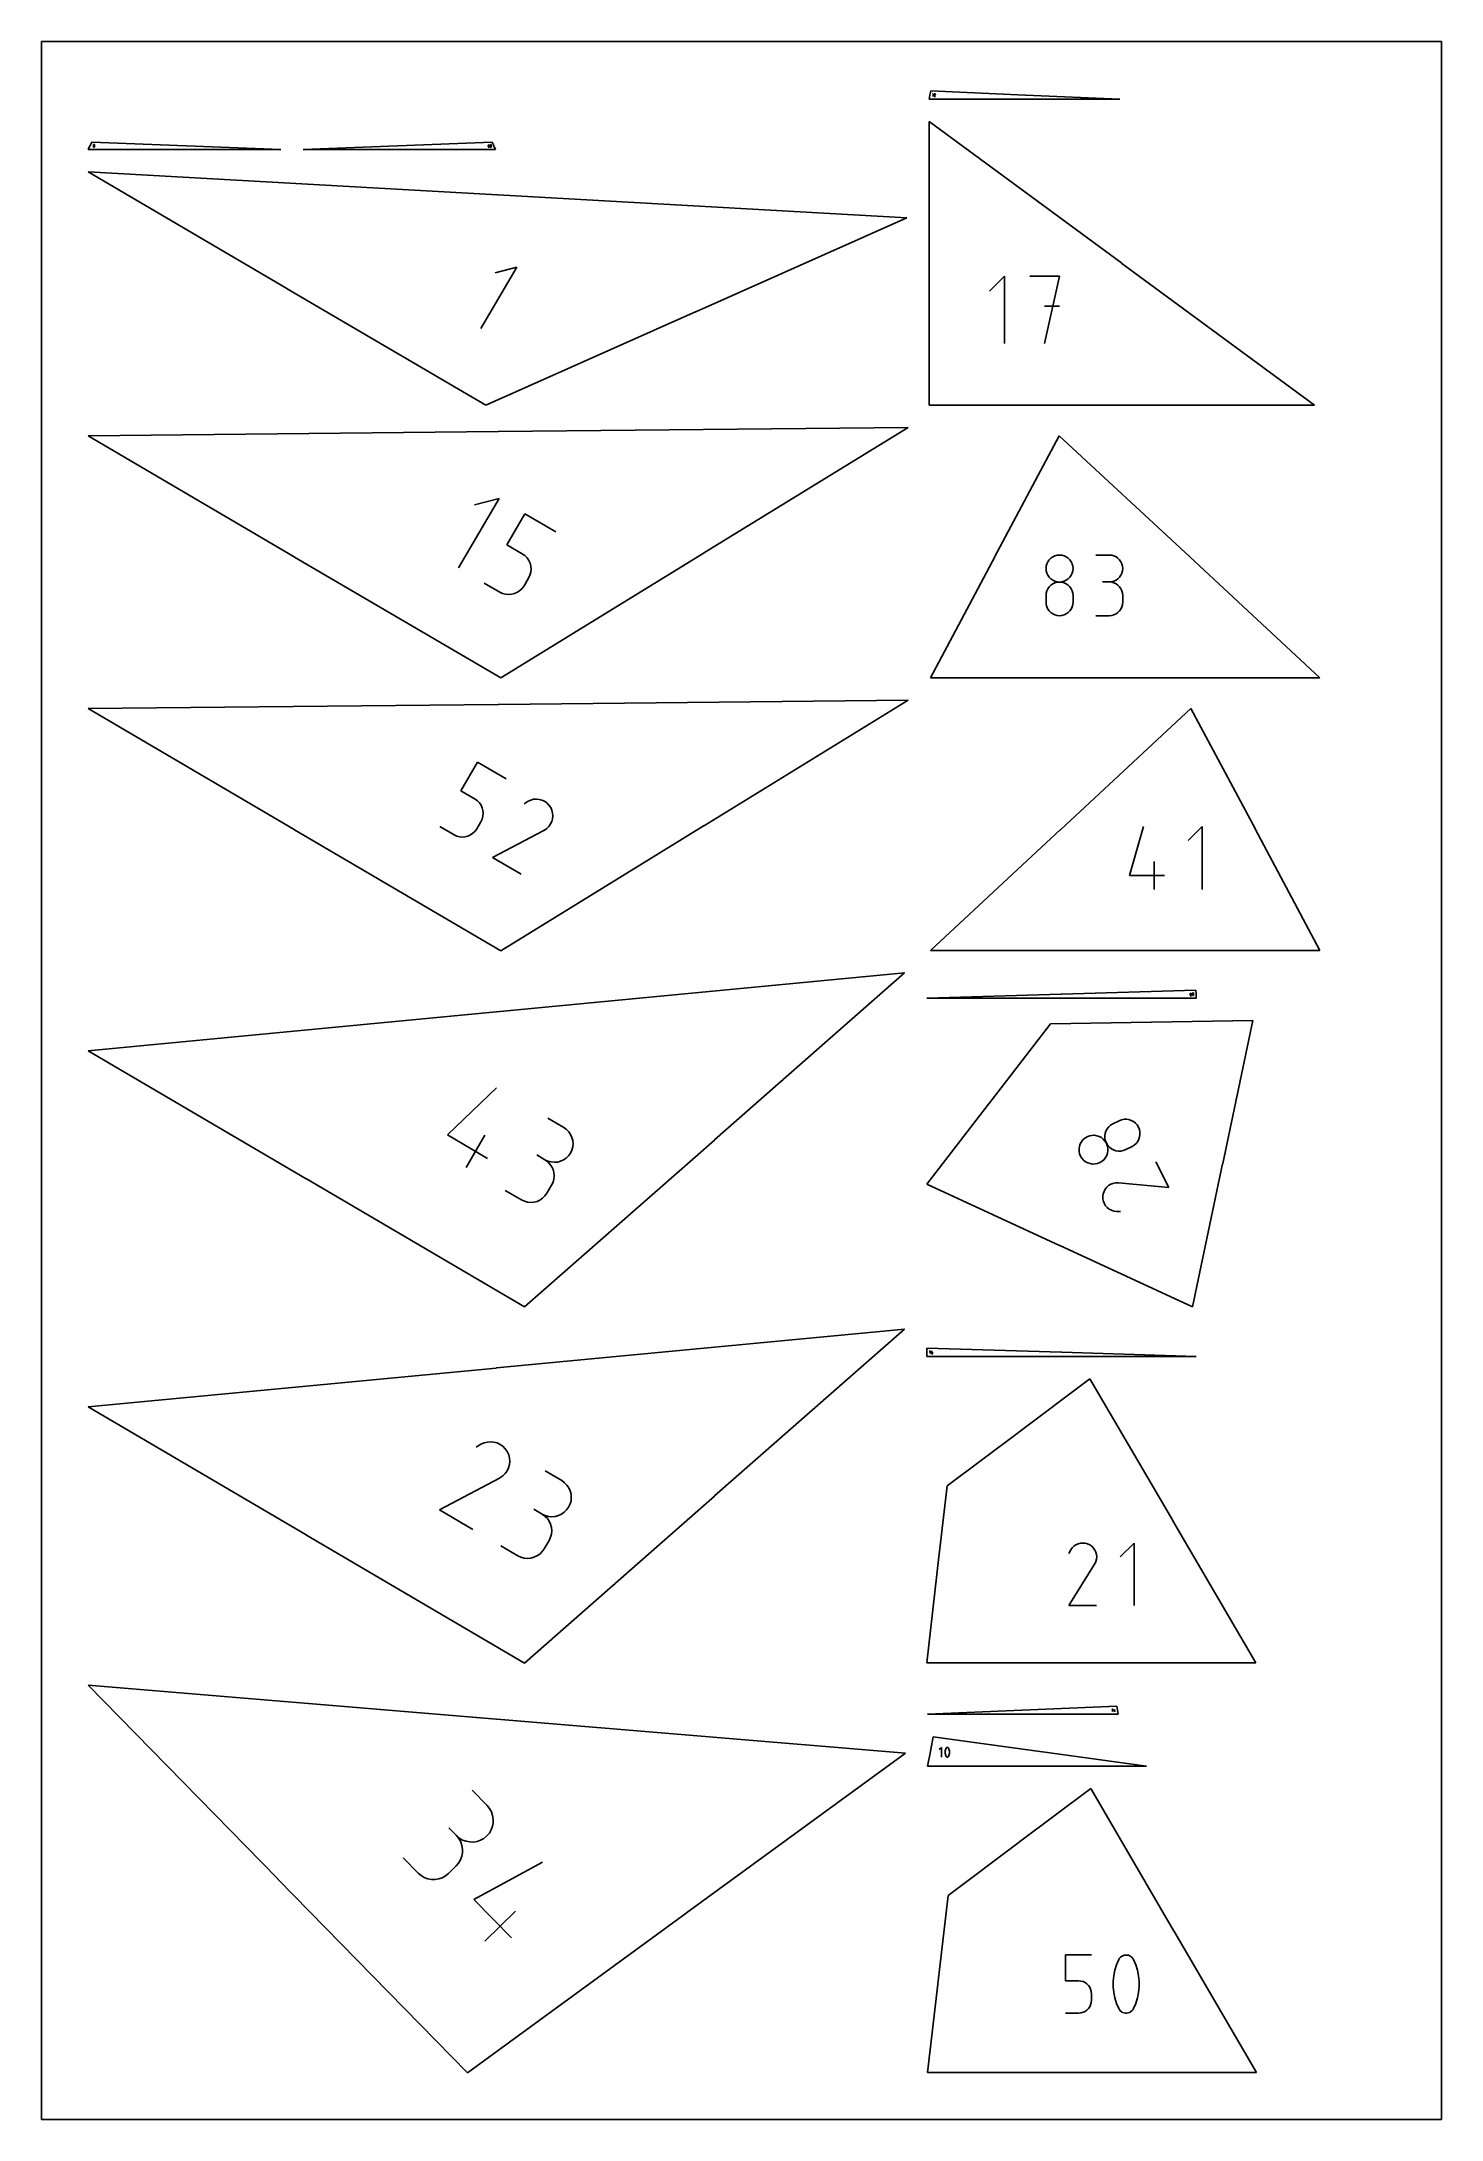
# Model space of a CAD drawing. Extents: x 0 to 200, y 0 to 297.
import ezdxf

# ---------------------------------------------------------------- set-up
doc = ezdxf.new("R2010")
doc.units = 0

msp = doc.modelspace()

# ---------------------------------------------------------------- linework, layer by layer
at = {"layer": 'annotation', "color": 1}
for p, q in [((126.912104, 289.286312), (126.911078, 289.281041)), ((126.923446, 289.28137), (126.912104, 289.286312)), ((126.913472, 289.293249), (126.913464, 289.292962)), ((126.913464, 289.292962), (126.913503, 289.292678)), ((126.91353, 289.293533), (126.913472, 289.293249)), ((126.913503, 289.292678), (126.91359, 289.292405)), ((126.913639, 289.293807), (126.91353, 289.293533)), ((126.91359, 289.292405), (126.913724, 289.292148)), ((126.913798, 289.294064), (126.913639, 289.293807)), ((126.913724, 289.292148), (126.913904, 289.291915)), ((126.913874, 289.29416), (126.913798, 289.294064)), ((126.913798, 289.294064), (126.913798, 289.294064)), ((126.913959, 289.294249), (126.913874, 289.29416)), ((126.913904, 289.291915), (126.914129, 289.291713)), ((126.914049, 289.294332), (126.913959, 289.294249)), ((126.914147, 289.294409), (126.914049, 289.294332)), ((126.914129, 289.291713), (126.914129, 289.291713)), ((126.914129, 289.291713), (126.915109, 289.29105)), ((126.914249, 289.294478), (126.914147, 289.294409)), ((126.914357, 289.29454), (126.914249, 289.294478)), ((126.914469, 289.294594), (126.914357, 289.29454)), ((126.914586, 289.29464), (126.914469, 289.294594)), ((126.914705, 289.294677), (126.914586, 289.29464)), ((126.915865, 289.294925), (126.914705, 289.294677)), ((126.914705, 289.294677), (126.914705, 289.294677)), ((126.915109, 289.29105), (126.916142, 289.290495)), ((126.917033, 289.295053), (126.915865, 289.294925)), ((126.916142, 289.290495), (126.91722, 289.29005)), ((126.917383, 289.285285), (126.91687, 289.282649)), ((126.9182, 289.295063), (126.917033, 289.295053)), ((126.91722, 289.29005), (126.918333, 289.289715)), ((126.919358, 289.294956), (126.9182, 289.295063)), ((126.918333, 289.289715), (126.919473, 289.289493)), ((126.920498, 289.294734), (126.919358, 289.294956)), ((126.919473, 289.289493), (126.920631, 289.289386)), ((126.921611, 289.294399), (126.920498, 289.294734)), ((126.920631, 289.289386), (126.921799, 289.289395)), ((126.922689, 289.293953), (126.921611, 289.294399)), ((126.921799, 289.289395), (126.922967, 289.289521)), ((126.923722, 289.293396), (126.922689, 289.293953)), ((126.922967, 289.289521), (126.924126, 289.289767)), ((126.924702, 289.292731), (126.923722, 289.293396)), ((126.924126, 289.289767), (126.924245, 289.289804)), ((126.924126, 289.289767), (126.924126, 289.289767)), ((126.924245, 289.289804), (126.924361, 289.289849)), ((126.924361, 289.289849), (126.924472, 289.289903)), ((126.924472, 289.289903), (126.92458, 289.289965)), ((126.92458, 289.289965), (126.924682, 289.290034)), ((126.924682, 289.290034), (126.92478, 289.290111)), ((126.924926, 289.292529), (126.924702, 289.292731)), ((126.924702, 289.292731), (126.924702, 289.292731)), ((126.92478, 289.290111), (126.924872, 289.290196)), ((126.924872, 289.290196), (126.924958, 289.290287)), ((126.925104, 289.292296), (126.924926, 289.292529)), ((126.924958, 289.290287), (126.925038, 289.290386)), ((126.925038, 289.290386), (126.925195, 289.290641)), ((126.925038, 289.290386), (126.925038, 289.290386)), ((126.925238, 289.29204), (126.925104, 289.292296)), ((126.925195, 289.290641), (126.925301, 289.290914)), ((126.925325, 289.291767), (126.925238, 289.29204)), ((126.925301, 289.290914), (126.925358, 289.291197)), ((126.925365, 289.291483), (126.925325, 289.291767)), ((126.925358, 289.291197), (126.925365, 289.291483)), ((127.372939, 289.476661), (127.284293, 289.387989)), ((127.372939, 289.077915), (127.372939, 289.476661)), ((127.522486, 289.077912), (127.686125, 289.34135)), ((127.699579, 289.077912), (127.522486, 289.077912)), ((127.534364, 289.432322), (127.522736, 289.410016)), ((127.543592, 289.445407), (127.534364, 289.432322)), ((127.554663, 289.456329), (127.543592, 289.445407)), ((127.567241, 289.465003), (127.554663, 289.456329)), ((127.580988, 289.471339), (127.567241, 289.465003)), ((127.59557, 289.475251), (127.580988, 289.471339)), ((127.610647, 289.476651), (127.59557, 289.475251)), ((127.625885, 289.475451), (127.610647, 289.476651)), ((127.640946, 289.471565), (127.625885, 289.475451)), ((127.655493, 289.464904), (127.640946, 289.471565)), ((127.668504, 289.455665), (127.655493, 289.464904)), ((127.655493, 289.464904), (127.655493, 289.464904)), ((127.679383, 289.444579), (127.668504, 289.455665)), ((127.688032, 289.431984), (127.679383, 289.444579)), ((127.686125, 289.34135), (127.686321, 289.341592)), ((127.686125, 289.34135), (127.686125, 289.34135)), ((127.686321, 289.341592), (127.686509, 289.341836)), ((127.686509, 289.341836), (127.686689, 289.342084)), ((127.686689, 289.342084), (127.686865, 289.342339)), ((127.686865, 289.342339), (127.687036, 289.342602)), ((127.687036, 289.342602), (127.687203, 289.342874)), ((127.687203, 289.342874), (127.687369, 289.34316)), ((127.687369, 289.34316), (127.687535, 289.343459)), ((127.687535, 289.343459), (127.687701, 289.343776)), ((127.687701, 289.343776), (127.694457, 289.358283)), ((127.687701, 289.343776), (127.687701, 289.343776)), ((127.694356, 289.418221), (127.688032, 289.431984)), ((127.698257, 289.403629), (127.694356, 289.418221)), ((127.694457, 289.358283), (127.698405, 289.37332)), ((127.699639, 289.388549), (127.698257, 289.403629)), ((127.698405, 289.37332), (127.699639, 289.388549)), ((140.42478, 288.719931), (140.418748, 288.719931)), ((140.419146, 288.713878), (140.419087, 288.713065)), ((140.419087, 288.713065), (140.419087, 288.709042)), ((140.421766, 288.713065), (140.419087, 288.713065)), ((140.419087, 288.709042), (140.419087, 288.709042)), ((140.419087, 288.709042), (140.41913, 288.70856)), ((140.41913, 288.70856), (140.419254, 288.708106)), ((140.419319, 288.71466), (140.419146, 288.713878)), ((140.419254, 288.708106), (140.419452, 288.707688)), ((140.419599, 288.715401), (140.419319, 288.71466)), ((140.419452, 288.707688), (140.419717, 288.707314)), ((140.419978, 288.71609), (140.419599, 288.715401)), ((140.419717, 288.707314), (140.420039, 288.70699)), ((140.420449, 288.716718), (140.419978, 288.71609)), ((140.420039, 288.70699), (140.420413, 288.706725)), ((140.420413, 288.706725), (140.420831, 288.706527)), ((140.421004, 288.717275), (140.420449, 288.716718)), ((140.420831, 288.706527), (140.421284, 288.706402)), ((140.421637, 288.717752), (140.421004, 288.717275)), ((140.421284, 288.706402), (140.421766, 288.706359)), ((140.42234, 288.718137), (140.421637, 288.717752)), ((140.422247, 288.713022), (140.421766, 288.713065)), ((140.421766, 288.706359), (140.422247, 288.706402)), ((140.421766, 288.706359), (140.421766, 288.706359)), ((140.422699, 288.712897), (140.422247, 288.713022)), ((140.422247, 288.706402), (140.422699, 288.706527)), ((140.423106, 288.718423), (140.42234, 288.718137)), ((140.423117, 288.712699), (140.422699, 288.712897)), ((140.422699, 288.706527), (140.423117, 288.706725)), ((140.423106, 288.718423), (140.423106, 288.718423)), ((140.423491, 288.712434), (140.423117, 288.712699)), ((140.423117, 288.706725), (140.423491, 288.70699)), ((140.423814, 288.712111), (140.423491, 288.712434)), ((140.423491, 288.70699), (140.423814, 288.707314)), ((140.424078, 288.711736), (140.423814, 288.712111)), ((140.423814, 288.707314), (140.424078, 288.707688)), ((140.424277, 288.711319), (140.424078, 288.711736)), ((140.424078, 288.707688), (140.424277, 288.708106)), ((140.424402, 288.710865), (140.424277, 288.711319)), ((140.424277, 288.708106), (140.424402, 288.70856)), ((140.424445, 288.710383), (140.424402, 288.710865)), ((140.424402, 288.70856), (140.424445, 288.709042)), ((140.424445, 288.709042), (140.424445, 288.710383)), ((140.424445, 288.710383), (140.424445, 288.710383)), ((140.434662, 288.719931), (140.42863, 288.719931)), ((140.429011, 288.716223), (140.428968, 288.715741)), ((140.428968, 288.715741), (140.428968, 288.714406)), ((140.428968, 288.714406), (140.428968, 288.714406)), ((140.428968, 288.714406), (140.429011, 288.713925)), ((140.429136, 288.716677), (140.429011, 288.716223)), ((140.429011, 288.713925), (140.429136, 288.713472)), ((140.429334, 288.717094), (140.429136, 288.716677)), ((140.429136, 288.713472), (140.429334, 288.713055)), ((140.429598, 288.717469), (140.429334, 288.717094)), ((140.429334, 288.713055), (140.429598, 288.712682)), ((140.429921, 288.717792), (140.429598, 288.717469)), ((140.429598, 288.712682), (140.429921, 288.712359)), ((140.430294, 288.718057), (140.429921, 288.717792)), ((140.429921, 288.712359), (140.430294, 288.712096)), ((140.430712, 288.718255), (140.430294, 288.718057)), ((140.430294, 288.712096), (140.430712, 288.711898)), ((140.430302, 288.706359), (140.431069, 288.706647)), ((140.430302, 288.706359), (140.430302, 288.706359)), ((140.431165, 288.71838), (140.430712, 288.718255)), ((140.430712, 288.711898), (140.431165, 288.711774)), ((140.431069, 288.706647), (140.431774, 288.707034)), ((140.431647, 288.718423), (140.431165, 288.71838)), ((140.431165, 288.711774), (140.431647, 288.711731)), ((140.432128, 288.71838), (140.431647, 288.718423)), ((140.431647, 288.718423), (140.431647, 288.718423)), ((140.431647, 288.711731), (140.434326, 288.711731)), ((140.431774, 288.707034), (140.432407, 288.707512)), ((140.432581, 288.718255), (140.432128, 288.71838)), ((140.432407, 288.707512), (140.432964, 288.708071)), ((140.432998, 288.718057), (140.432581, 288.718255)), ((140.432964, 288.708071), (140.433435, 288.7087)), ((140.433372, 288.717792), (140.432998, 288.718057)), ((140.433695, 288.717469), (140.433372, 288.717792)), ((140.433435, 288.7087), (140.433814, 288.70939)), ((140.43396, 288.717094), (140.433695, 288.717469)), ((140.433814, 288.70939), (140.434094, 288.710132)), ((140.434158, 288.716677), (140.43396, 288.717094)), ((140.434094, 288.710132), (140.434267, 288.710916)), ((140.434283, 288.716223), (140.434158, 288.716677)), ((140.434267, 288.710916), (140.434326, 288.711731)), ((140.434326, 288.715741), (140.434283, 288.716223)), ((140.434326, 288.711731), (140.434326, 288.715741)), ((140.434326, 288.715741), (140.434326, 288.715741)), ((140.530333, 289.280174), (140.53636, 289.279917)), ((140.531017, 289.288352), (140.530847, 289.284346)), ((140.530847, 289.284346), (140.530847, 289.284346)), ((140.530847, 289.284346), (140.530869, 289.283862)), ((140.530869, 289.283862), (140.530975, 289.283404)), ((140.530975, 289.283404), (140.531155, 289.282978)), ((140.531111, 289.289164), (140.531017, 289.288352)), ((140.533694, 289.288238), (140.531017, 289.288352)), ((140.531317, 289.289939), (140.531111, 289.289164)), ((140.531155, 289.282978), (140.531404, 289.282593)), ((140.531628, 289.290669), (140.531317, 289.289939)), ((140.531404, 289.282593), (140.531713, 289.282256)), ((140.532037, 289.291342), (140.531628, 289.290669)), ((140.531713, 289.282256), (140.532075, 289.281975)), ((140.532534, 289.291951), (140.532037, 289.291342)), ((140.532075, 289.281975), (140.532483, 289.281759)), ((140.532483, 289.281759), (140.532931, 289.281616)), ((140.533114, 289.292485), (140.532534, 289.291951)), ((140.532931, 289.281616), (140.533409, 289.281552)), ((140.533767, 289.292936), (140.533114, 289.292485)), ((140.533409, 289.281552), (140.533892, 289.281575)), ((140.533409, 289.281552), (140.533409, 289.281552)), ((140.534173, 289.288174), (140.533694, 289.288238)), ((140.534487, 289.293293), (140.533767, 289.292936)), ((140.533892, 289.281575), (140.534351, 289.28168)), ((140.534621, 289.288031), (140.534173, 289.288174)), ((140.534351, 289.28168), (140.534776, 289.281861)), ((140.535266, 289.293548), (140.534487, 289.293293)), ((140.53503, 289.287816), (140.534621, 289.288031)), ((140.534776, 289.281861), (140.535161, 289.282109)), ((140.535392, 289.287537), (140.53503, 289.287816)), ((140.535161, 289.282109), (140.535497, 289.282418)), ((140.535266, 289.293548), (140.535266, 289.293548)), ((140.535701, 289.287201), (140.535392, 289.287537)), ((140.535497, 289.282418), (140.535777, 289.282781)), ((140.535949, 289.286817), (140.535701, 289.287201)), ((140.535777, 289.282781), (140.535993, 289.28319)), ((140.536129, 289.286392), (140.535949, 289.286817)), ((140.535993, 289.28319), (140.536136, 289.283638)), ((140.536234, 289.285934), (140.536129, 289.286392)), ((140.536136, 289.283638), (140.5362, 289.284118)), ((140.5362, 289.284118), (140.536257, 289.285451)), ((140.536257, 289.285451), (140.536234, 289.285934)), ((140.536257, 289.285451), (140.536257, 289.285451)), ((140.540776, 289.285252), (140.540719, 289.283918)), ((140.540719, 289.283918), (140.540719, 289.283918)), ((140.540719, 289.283918), (140.540742, 289.283435)), ((140.540742, 289.283435), (140.540847, 289.282977)), ((140.54084, 289.285731), (140.540776, 289.285252)), ((140.540984, 289.286179), (140.54084, 289.285731)), ((140.540847, 289.282977), (140.541028, 289.282552)), ((140.5412, 289.286588), (140.540984, 289.286179)), ((140.541068, 289.291089), (140.541004, 289.290611)), ((140.541004, 289.290611), (140.541004, 289.290611)), ((140.541004, 289.290611), (140.541027, 289.290128)), ((140.541027, 289.290128), (140.541132, 289.289669)), ((140.541028, 289.282552), (140.541277, 289.282168)), ((140.541212, 289.291535), (140.541068, 289.291089)), ((140.541132, 289.289669), (140.541313, 289.289244)), ((140.54148, 289.286951), (140.5412, 289.286588)), ((140.541428, 289.291943), (140.541212, 289.291535)), ((140.541277, 289.282168), (140.541586, 289.281832)), ((140.541313, 289.289244), (140.541561, 289.288858)), ((140.541708, 289.292305), (140.541428, 289.291943)), ((140.541816, 289.28726), (140.54148, 289.286951)), ((140.541561, 289.288858), (140.54187, 289.288521)), ((140.541586, 289.281832), (140.541948, 289.281553)), ((140.542044, 289.292614), (140.541708, 289.292305)), ((140.542201, 289.287508), (140.541816, 289.28726)), ((140.54187, 289.288521), (140.542233, 289.288241)), ((140.541948, 289.281553), (140.542357, 289.281338)), ((140.542429, 289.292862), (140.542044, 289.292614)), ((140.542627, 289.287689), (140.542201, 289.287508)), ((140.542233, 289.288241), (140.542641, 289.288025)), ((140.542357, 289.281338), (140.542804, 289.281195)), ((140.542854, 289.293042), (140.542429, 289.292862)), ((140.543084, 289.287794), (140.542627, 289.287689)), ((140.542641, 289.288025), (140.543088, 289.287881)), ((140.542804, 289.281195), (140.543282, 289.281131)), ((140.543312, 289.293148), (140.542854, 289.293042)), ((140.543567, 289.287817), (140.543084, 289.287794)), ((140.543088, 289.287881), (140.543567, 289.287817)), ((140.543282, 289.281131), (140.543764, 289.281154)), ((140.543282, 289.281131), (140.543282, 289.281131)), ((140.543795, 289.29317), (140.543312, 289.293148)), ((140.543567, 289.287817), (140.544049, 289.28784)), ((140.544046, 289.287754), (140.543567, 289.287817)), ((140.543567, 289.287817), (140.543567, 289.287817)), ((140.543567, 289.287817), (140.543567, 289.287817)), ((140.543764, 289.281154), (140.544222, 289.281259)), ((140.544273, 289.293107), (140.543795, 289.29317)), ((140.543795, 289.29317), (140.543795, 289.29317)), ((140.544493, 289.28761), (140.544046, 289.287754)), ((140.544049, 289.28784), (140.544507, 289.287945)), ((140.544222, 289.281259), (140.544647, 289.281438)), ((140.544721, 289.292963), (140.544273, 289.293107)), ((140.544901, 289.287394), (140.544493, 289.28761)), ((140.544507, 289.287945), (140.544932, 289.288126)), ((140.544647, 289.281438), (140.545032, 289.281686)), ((140.545129, 289.292747), (140.544721, 289.292963)), ((140.545264, 289.287113), (140.544901, 289.287394)), ((140.544932, 289.288126), (140.545317, 289.288375)), ((140.545032, 289.281686), (140.545369, 289.281994)), ((140.545492, 289.292467), (140.545129, 289.292747)), ((140.545573, 289.286777), (140.545264, 289.287113)), ((140.545317, 289.288375), (140.545654, 289.288684)), ((140.545369, 289.281994), (140.545649, 289.282355)), ((140.545801, 289.292131), (140.545492, 289.292467)), ((140.545821, 289.286391), (140.545573, 289.286777)), ((140.545649, 289.282355), (140.545865, 289.282764)), ((140.545654, 289.288684), (140.545934, 289.289047)), ((140.546049, 289.291746), (140.545801, 289.292131)), ((140.546001, 289.285966), (140.545821, 289.286391)), ((140.545865, 289.282764), (140.546009, 289.283211)), ((140.545934, 289.289047), (140.54615, 289.289456)), ((140.546107, 289.285507), (140.546001, 289.285966)), ((140.546009, 289.283211), (140.546073, 289.28369)), ((140.546229, 289.291322), (140.546049, 289.291746)), ((140.546073, 289.28369), (140.546129, 289.285024)), ((140.546129, 289.285024), (140.546107, 289.285507)), ((140.546129, 289.285024), (140.546129, 289.285024)), ((140.54615, 289.289456), (140.546294, 289.289904)), ((140.546335, 289.290865), (140.546229, 289.291322)), ((140.546294, 289.289904), (140.546357, 289.290384)), ((140.546357, 289.290384), (140.546335, 289.290865)), ((140.546357, 289.290384), (140.546357, 289.290384)), ((7.406305, 282.145465), (7.40496, 282.130535)), ((7.40496, 282.130535), (7.40496, 282.130535)), ((7.40496, 282.130535), (7.406306, 282.115535)), ((7.410183, 282.159532), (7.406305, 282.145465)), ((7.406306, 282.115535), (7.410186, 282.101413)), ((7.416357, 282.172498), (7.410183, 282.159532)), ((7.410186, 282.101413), (7.416362, 282.088407)), ((7.42459, 282.184123), (7.416357, 282.172498)), ((7.416362, 282.088407), (7.424598, 282.076752)), ((7.434645, 282.19417), (7.42459, 282.184123)), ((7.446284, 282.202399), (7.434645, 282.19417)), ((7.459271, 282.208572), (7.446284, 282.202399)), ((7.473368, 282.212451), (7.459271, 282.208572)), ((7.48834, 282.213797), (7.473368, 282.212451)), ((7.503311, 282.212451), (7.48834, 282.213797)), ((7.48834, 282.213797), (7.48834, 282.213797)), ((7.517409, 282.208572), (7.503311, 282.212451)), ((7.530396, 282.202399), (7.517409, 282.208572)), ((7.542035, 282.19417), (7.530396, 282.202399)), ((7.552089, 282.184123), (7.542035, 282.19417)), ((7.552082, 282.076752), (7.560317, 282.088407)), ((7.560322, 282.172498), (7.552089, 282.184123)), ((7.560317, 282.088407), (7.566494, 282.101413)), ((7.566496, 282.159532), (7.560322, 282.172498)), ((7.566494, 282.101413), (7.570374, 282.115535)), ((7.570374, 282.145465), (7.566496, 282.159532)), ((7.57172, 282.130535), (7.570374, 282.145465)), ((7.570374, 282.115535), (7.57172, 282.130535)), ((7.57172, 282.130535), (7.57172, 282.130535)), ((63.832997, 282.091038), (63.828049, 282.068648)), ((63.840991, 282.112237), (63.832997, 282.091038)), ((63.851825, 282.131968), (63.840991, 282.112237)), ((63.865292, 282.149952), (63.851825, 282.131968)), ((63.881185, 282.165913), (63.865292, 282.149952)), ((63.899298, 282.179572), (63.881185, 282.165913)), ((63.919424, 282.190652), (63.899298, 282.179572)), ((63.941356, 282.198875), (63.919424, 282.190652)), ((63.941356, 282.198875), (63.941356, 282.198875)), ((64.109976, 282.13598), (64.10874, 282.122207)), ((64.10874, 282.122207), (64.10874, 282.083873)), ((64.10874, 282.083873), (64.10874, 282.083873)), ((64.10874, 282.083873), (64.109976, 282.070101)), ((64.113539, 282.148947), (64.109976, 282.13598)), ((64.119211, 282.16089), (64.113539, 282.148947)), ((64.126772, 282.171591), (64.119211, 282.16089)), ((64.136006, 282.180834), (64.126772, 282.171591)), ((64.146694, 282.188401), (64.136006, 282.180834)), ((64.158618, 282.194075), (64.146694, 282.188401)), ((64.171559, 282.197639), (64.158618, 282.194075)), ((64.1853, 282.198875), (64.171559, 282.197639)), ((64.19907, 282.197639), (64.1853, 282.198875)), ((64.1853, 282.198875), (64.1853, 282.198875)), ((64.212026, 282.194075), (64.19907, 282.197639)), ((64.223955, 282.188401), (64.212026, 282.194075)), ((64.234639, 282.180834), (64.223955, 282.188401)), ((64.243864, 282.171591), (64.234639, 282.180834)), ((64.251414, 282.16089), (64.243864, 282.171591)), ((64.257074, 282.148947), (64.251414, 282.16089)), ((64.260628, 282.13598), (64.257074, 282.148947)), ((64.26186, 282.122207), (64.260628, 282.13598)), ((64.26186, 282.007227), (64.26186, 282.122207)), ((64.26186, 282.122207), (64.26186, 282.122207)), ((6.906708, 282.033694), (6.904455, 282.028819)), ((6.916546, 282.026192), (6.906708, 282.033694)), ((6.909613, 282.039829), (6.909583, 282.039544)), ((6.909583, 282.039544), (6.909603, 282.039257)), ((6.909603, 282.039257), (6.909672, 282.038976)), ((6.909689, 282.040105), (6.909613, 282.039829)), ((6.909672, 282.038976), (6.909791, 282.038707)), ((6.909813, 282.040367), (6.909689, 282.040105)), ((6.909791, 282.038707), (6.909961, 282.038457)), ((6.909984, 282.040607), (6.909813, 282.040367)), ((6.909961, 282.038457), (6.909961, 282.038457)), ((6.909961, 282.038457), (6.910755, 282.03758)), ((6.9102, 282.040819), (6.909984, 282.040607)), ((6.910297, 282.040894), (6.9102, 282.040819)), ((6.9102, 282.040819), (6.9102, 282.040819)), ((6.9104, 282.040961), (6.910297, 282.040894)), ((6.910508, 282.04102), (6.9104, 282.040961)), ((6.91159, 282.031439), (6.910464, 282.029001)), ((6.910621, 282.041071), (6.910508, 282.04102)), ((6.910737, 282.041114), (6.910621, 282.041071)), ((6.910856, 282.041148), (6.910737, 282.041114)), ((6.910755, 282.03758), (6.911627, 282.036795)), ((6.910978, 282.041174), (6.910856, 282.041148)), ((6.911102, 282.041191), (6.910978, 282.041174)), ((6.911227, 282.041198), (6.911102, 282.041191)), ((6.912412, 282.041163), (6.911227, 282.041198)), ((6.911227, 282.041198), (6.911227, 282.041198)), ((6.911627, 282.036795), (6.912567, 282.036105)), ((6.913577, 282.041009), (6.912412, 282.041163)), ((6.912567, 282.036105), (6.913569, 282.035515)), ((6.913569, 282.035515), (6.914623, 282.035028)), ((6.914713, 282.040741), (6.913577, 282.041009)), ((6.914623, 282.035028), (6.915722, 282.034648)), ((6.915813, 282.040361), (6.914713, 282.040741)), ((6.915722, 282.034648), (6.916858, 282.034378)), ((6.916867, 282.039874), (6.915813, 282.040361)), ((6.916858, 282.034378), (6.918022, 282.034223)), ((6.917868, 282.039283), (6.916867, 282.039874)), ((6.918808, 282.038593), (6.917868, 282.039283)), ((6.918022, 282.034223), (6.919207, 282.034186)), ((6.919679, 282.037806), (6.918808, 282.038593)), ((6.919207, 282.034186), (6.919331, 282.034193)), ((6.919207, 282.034186), (6.919207, 282.034186)), ((6.919331, 282.034193), (6.919454, 282.034209)), ((6.919454, 282.034209), (6.919576, 282.034235)), ((6.919576, 282.034235), (6.919694, 282.034269)), ((6.920473, 282.036927), (6.919679, 282.037806)), ((6.919694, 282.034269), (6.919811, 282.034312)), ((6.919811, 282.034312), (6.919924, 282.034364)), ((6.919924, 282.034364), (6.920033, 282.034424)), ((6.920033, 282.034424), (6.920139, 282.034492)), ((6.920139, 282.034492), (6.92024, 282.034569)), ((6.92024, 282.034569), (6.920453, 282.03478)), ((6.92024, 282.034569), (6.92024, 282.034569)), ((6.920453, 282.03478), (6.920621, 282.035019)), ((6.920641, 282.036677), (6.920473, 282.036927)), ((6.920473, 282.036927), (6.920473, 282.036927)), ((6.920621, 282.035019), (6.920744, 282.035281)), ((6.92076, 282.036409), (6.920641, 282.036677)), ((6.920744, 282.035281), (6.920819, 282.035557)), ((6.920828, 282.036128), (6.92076, 282.036409)), ((6.920819, 282.035557), (6.920848, 282.035842)), ((6.920848, 282.035842), (6.920828, 282.036128)), ((7.406305, 281.978556), (7.40496, 281.963563)), ((7.40496, 281.963563), (7.40496, 281.922026)), ((7.40496, 281.922026), (7.40496, 281.922026)), ((7.40496, 281.922026), (7.406306, 281.907034)), ((7.410183, 281.992672), (7.406305, 281.978556)), ((7.406306, 281.907034), (7.410186, 281.892934)), ((7.416357, 282.005674), (7.410183, 281.992672)), ((7.410186, 281.892934), (7.416362, 281.879958)), ((7.42459, 282.017326), (7.416357, 282.005674)), ((7.416362, 281.879958), (7.424598, 281.868341)), ((7.434645, 282.027391), (7.42459, 282.017326)), ((7.424598, 282.076752), (7.434654, 282.066686)), ((7.424598, 281.868341), (7.434654, 281.858314)), ((7.446284, 282.035631), (7.434645, 282.027391)), ((7.434654, 282.066686), (7.446294, 282.058444)), ((7.434654, 281.858314), (7.446294, 281.850109)), ((7.459271, 282.04181), (7.446284, 282.035631)), ((7.446294, 282.058444), (7.45928, 282.052265)), ((7.446294, 281.850109), (7.45928, 281.843961)), ((7.473368, 282.045691), (7.459271, 282.04181)), ((7.45928, 282.052265), (7.473375, 282.048383)), ((7.45928, 281.843961), (7.473375, 281.840102)), ((7.48834, 282.047037), (7.473368, 282.045691)), ((7.473375, 282.048383), (7.48834, 282.047037)), ((7.473375, 281.840102), (7.48834, 281.838763)), ((7.48834, 282.047037), (7.503305, 282.048383)), ((7.503311, 282.045692), (7.48834, 282.047037)), ((7.48834, 282.047037), (7.48834, 282.047037)), ((7.48834, 282.047037), (7.48834, 282.047037)), ((7.48834, 281.838763), (7.503305, 281.840102)), ((7.48834, 281.838763), (7.48834, 281.838763)), ((7.503305, 282.048383), (7.517399, 282.052265)), ((7.503305, 281.840102), (7.517399, 281.843961)), ((7.517409, 282.041812), (7.503311, 282.045692)), ((7.517399, 282.052265), (7.530385, 282.058444)), ((7.517399, 281.843961), (7.530385, 281.850109)), ((7.530396, 282.035636), (7.517409, 282.041812)), ((7.530385, 282.058444), (7.542025, 282.066686)), ((7.530385, 281.850109), (7.542025, 281.858314)), ((7.542035, 282.027398), (7.530396, 282.035636)), ((7.542025, 282.066686), (7.552082, 282.076752)), ((7.542025, 281.858314), (7.552082, 281.868341)), ((7.552089, 282.017336), (7.542035, 282.027398)), ((7.552082, 281.868341), (7.560317, 281.879958)), ((7.560322, 282.005685), (7.552089, 282.017336)), ((7.560317, 281.879958), (7.566494, 281.892934)), ((7.566496, 281.992682), (7.560322, 282.005685)), ((7.566494, 281.892934), (7.570374, 281.907034)), ((7.570374, 281.978562), (7.566496, 281.992682)), ((7.57172, 281.963563), (7.570374, 281.978562)), ((7.570374, 281.907034), (7.57172, 281.922026)), ((7.57172, 281.922026), (7.57172, 281.963563)), ((7.57172, 281.963563), (7.57172, 281.963563)), ((20.415496, 281.504566), (20.42165, 281.504566)), ((20.417341, 281.50703), (20.417341, 281.502108)), ((20.42165, 281.504566), (20.419193, 281.495946)), ((20.428271, 281.50703), (20.425807, 281.495946)), ((20.425807, 281.500882), (20.428271, 281.500882)), ((20.425807, 281.495946), (20.430736, 281.495946)), ((20.666728, 282.039319), (20.661369, 282.03953)), ((20.663575, 282.027375), (20.666728, 282.039319)), ((20.666516, 282.033953), (20.663838, 282.034059)), ((20.670772, 282.027092), (20.673448, 282.026987)), ((20.673922, 282.039022), (20.671246, 282.039127)), ((20.673711, 282.033671), (20.672371, 282.033723)), ((20.672371, 282.033723), (20.673711, 282.033671)), ((20.673448, 282.026987), (20.673931, 282.027011)), ((20.673448, 282.026987), (20.673448, 282.026987)), ((20.673711, 282.033671), (20.674194, 282.033695)), ((20.674191, 282.033608), (20.673711, 282.033671)), ((20.673711, 282.033671), (20.673711, 282.033671)), ((20.674401, 282.03896), (20.673922, 282.039022)), ((20.673931, 282.027011), (20.674389, 282.027118)), ((20.674639, 282.033466), (20.674191, 282.033608)), ((20.674194, 282.033695), (20.674652, 282.033801)), ((20.674389, 282.027118), (20.674813, 282.027299)), ((20.674849, 282.038818), (20.674401, 282.03896)), ((20.675048, 282.033252), (20.674639, 282.033466)), ((20.674652, 282.033801), (20.675076, 282.033983)), ((20.674813, 282.027299), (20.675197, 282.027549)), ((20.675258, 282.038603), (20.674849, 282.038818)), ((20.675411, 282.032973), (20.675048, 282.033252)), ((20.675076, 282.033983), (20.67546, 282.034233)), ((20.675197, 282.027549), (20.675532, 282.027858)), ((20.675621, 282.038324), (20.675258, 282.038603)), ((20.67572, 282.032638), (20.675411, 282.032973)), ((20.67546, 282.034233), (20.675795, 282.034544)), ((20.675532, 282.027858), (20.675811, 282.028221)), ((20.675931, 282.037989), (20.675621, 282.038324)), ((20.67597, 282.032254), (20.67572, 282.032638)), ((20.675795, 282.034544), (20.676074, 282.034907)), ((20.675811, 282.028221), (20.676025, 282.028629)), ((20.67618, 282.037606), (20.675931, 282.037989)), ((20.676151, 282.03183), (20.67597, 282.032254)), ((20.676025, 282.028629), (20.676167, 282.029076)), ((20.676074, 282.034907), (20.676288, 282.035317)), ((20.676257, 282.031374), (20.676151, 282.03183)), ((20.676167, 282.029076), (20.676229, 282.029554)), ((20.676362, 282.037182), (20.67618, 282.037606)), ((20.676229, 282.029554), (20.676282, 282.030893)), ((20.676282, 282.030893), (20.676257, 282.031374)), ((20.676282, 282.030893), (20.676282, 282.030893)), ((20.676288, 282.035317), (20.67643, 282.035765)), ((20.676468, 282.036726), (20.676362, 282.037182)), ((20.67643, 282.035765), (20.676492, 282.036245)), ((20.676492, 282.036245), (20.676468, 282.036726)), ((20.676492, 282.036245), (20.676492, 282.036245)), ((50.860589, 282.040682), (50.857337, 282.037162)), ((50.861188, 282.025453), (50.860589, 282.040682)), ((50.869685, 282.04104), (50.866433, 282.03752)), ((50.870284, 282.025811), (50.869685, 282.04104)), ((51.101791, 281.498583), (51.101754, 281.498122)), ((51.101754, 281.498122), (51.101796, 281.497666)), ((51.101756, 281.50752), (51.107113, 281.50752)), ((51.101911, 281.499038), (51.101791, 281.498583)), ((51.101796, 281.497666), (51.101914, 281.497225)), ((51.102115, 281.499477), (51.101911, 281.499038)), ((51.101914, 281.497225), (51.102105, 281.496808)), ((51.102105, 281.496808), (51.102367, 281.496427)), ((51.10212, 281.499486), (51.102115, 281.499477)), ((51.102115, 281.499477), (51.102115, 281.499477)), ((51.102125, 281.499495), (51.10212, 281.499486)), ((51.10213, 281.499504), (51.102125, 281.499495)), ((51.102135, 281.499512), (51.10213, 281.499504)), ((51.10214, 281.49952), (51.102135, 281.499512)), ((51.102146, 281.499528), (51.10214, 281.49952)), ((51.102151, 281.499535), (51.102146, 281.499528)), ((51.102157, 281.499543), (51.102151, 281.499535)), ((51.102163, 281.49955), (51.102157, 281.499543)), ((51.107113, 281.50752), (51.102163, 281.49955)), ((51.102163, 281.49955), (51.102163, 281.49955)), ((51.102367, 281.496427), (51.102696, 281.496092)), ((51.102696, 281.496092), (51.103089, 281.495812)), ((51.103089, 281.495812), (51.103089, 281.495812)), ((51.103089, 281.495812), (51.10353, 281.495611)), ((51.10353, 281.495611), (51.103985, 281.495493)), ((51.103985, 281.495493), (51.104446, 281.495457)), ((51.104446, 281.495457), (51.104902, 281.495499)), ((51.104902, 281.495499), (51.105343, 281.495618)), ((51.105343, 281.495618), (51.105759, 281.49581)), ((51.105759, 281.49581), (51.10614, 281.496072)), ((51.10614, 281.496072), (51.106475, 281.496402)), ((51.106475, 281.496402), (51.106754, 281.496798)), ((51.106754, 281.496798), (51.107106, 281.497473)), ((51.11733, 281.509027), (51.111299, 281.509027)), ((51.111698, 281.502976), (51.111638, 281.502162)), ((51.111638, 281.502162), (51.111638, 281.498139)), ((51.114317, 281.502162), (51.111638, 281.502162)), ((51.111638, 281.498139), (51.111638, 281.498139)), ((51.111638, 281.498139), (51.111681, 281.497657)), ((51.111681, 281.497657), (51.111806, 281.497204)), ((51.111871, 281.503757), (51.111698, 281.502976)), ((51.111806, 281.497204), (51.112004, 281.496786)), ((51.11215, 281.504498), (51.111871, 281.503757)), ((51.112004, 281.496786), (51.112268, 281.496411)), ((51.112529, 281.505187), (51.11215, 281.504498)), ((51.112268, 281.496411), (51.112591, 281.496088)), ((51.113, 281.505815), (51.112529, 281.505187)), ((51.112591, 281.496088), (51.112965, 281.495823)), ((51.112965, 281.495823), (51.113382, 281.495625)), ((51.113555, 281.506372), (51.113, 281.505815)), ((51.113382, 281.495625), (51.113835, 281.4955)), ((51.114188, 281.506848), (51.113555, 281.506372)), ((51.113835, 281.4955), (51.114317, 281.495457)), ((51.114891, 281.507234), (51.114188, 281.506848)), ((51.114798, 281.502119), (51.114317, 281.502162)), ((51.114317, 281.495457), (51.114798, 281.4955)), ((51.114317, 281.495457), (51.114317, 281.495457)), ((51.115251, 281.501994), (51.114798, 281.502119)), ((51.114798, 281.4955), (51.115251, 281.495625)), ((51.115657, 281.50752), (51.114891, 281.507234)), ((51.115668, 281.501796), (51.115251, 281.501994)), ((51.115251, 281.495625), (51.115668, 281.495823)), ((51.115657, 281.50752), (51.115657, 281.50752)), ((51.116042, 281.501531), (51.115668, 281.501796)), ((51.115668, 281.495823), (51.116042, 281.496088)), ((51.116365, 281.501208), (51.116042, 281.501531)), ((51.116042, 281.496088), (51.116365, 281.496411)), ((51.116629, 281.500834), (51.116365, 281.501208)), ((51.116365, 281.496411), (51.116629, 281.496786)), ((51.116828, 281.500416), (51.116629, 281.500834)), ((51.116629, 281.496786), (51.116828, 281.497204)), ((51.116952, 281.499962), (51.116828, 281.500416)), ((51.116828, 281.497204), (51.116952, 281.497657)), ((51.116996, 281.499481), (51.116952, 281.499962)), ((51.116952, 281.497657), (51.116996, 281.498139)), ((51.116996, 281.498139), (51.116996, 281.499481)), ((51.116996, 281.499481), (51.116996, 281.499481)), ((63.816765, 281.811011), (63.989149, 281.811011)), ((63.828049, 282.068648), (63.826354, 282.045344)), ((63.826354, 282.045344), (63.826354, 281.930753)), ((63.902914, 282.045344), (63.826354, 282.045344)), ((63.826354, 281.930753), (63.826354, 281.930753)), ((63.826354, 281.930753), (63.82759, 281.916981)), ((63.82759, 281.916981), (63.831153, 281.904016)), ((63.831153, 281.904016), (63.836824, 281.892076)), ((63.836824, 281.892076), (63.844386, 281.881378)), ((63.844386, 281.881378), (63.85362, 281.872139)), ((63.85362, 281.872139), (63.864308, 281.864575)), ((63.864308, 281.864575), (63.876231, 281.858904)), ((63.876231, 281.858904), (63.889173, 281.855342)), ((63.889173, 281.855342), (63.902914, 281.854107)), ((63.916683, 282.044116), (63.902914, 282.045344)), ((63.902914, 281.854107), (63.916683, 281.855342)), ((63.902914, 281.854107), (63.902914, 281.854107)), ((63.92964, 282.040572), (63.916683, 282.044116)), ((63.916683, 281.855342), (63.92964, 281.858904)), ((63.941568, 282.034926), (63.92964, 282.040572)), ((63.92964, 281.858904), (63.941568, 281.864575)), ((63.952253, 282.027393), (63.941568, 282.034926)), ((63.941568, 281.864575), (63.952253, 281.872139)), ((63.961478, 282.018186), (63.952253, 282.027393)), ((63.952253, 281.872139), (63.961478, 281.881378)), ((63.969028, 282.007519), (63.961478, 282.018186)), ((63.961478, 281.881378), (63.969028, 281.892076)), ((63.974687, 281.995605), (63.969028, 282.007519)), ((63.969028, 281.892076), (63.974687, 281.904016)), ((63.978241, 281.982658), (63.974687, 281.995605)), ((63.974687, 281.904016), (63.978241, 281.916981)), ((63.979474, 281.968893), (63.978241, 281.982658)), ((63.978241, 281.916981), (63.979474, 281.930753)), ((63.979474, 281.930753), (63.979474, 281.968893)), ((63.979474, 281.968893), (63.979474, 281.968893)), ((64.099173, 281.811011), (64.271557, 281.811011)), ((64.109976, 282.070101), (64.113539, 282.057136)), ((64.113539, 282.057136), (64.119211, 282.045196)), ((64.119211, 282.045196), (64.126772, 282.034498)), ((64.126772, 282.034498), (64.136006, 282.025259)), ((64.136006, 282.025259), (64.146694, 282.017695)), ((64.146694, 282.017695), (64.158618, 282.012024)), ((64.146988, 281.854107), (64.168882, 281.862265)), ((64.146988, 281.854107), (64.146988, 281.854107)), ((64.158618, 282.012024), (64.171559, 282.008462)), ((64.168882, 281.862265), (64.188978, 281.873293)), ((64.171559, 282.008462), (64.1853, 282.007227)), ((64.1853, 282.007227), (64.26186, 282.007227)), ((64.188978, 281.873293), (64.207068, 281.88691)), ((64.207068, 281.88691), (64.222945, 281.902833)), ((64.222945, 281.902833), (64.236401, 281.920783)), ((64.236401, 281.920783), (64.247228, 281.940479)), ((64.247228, 281.940479), (64.255219, 281.961638)), ((64.255219, 281.961638), (64.260165, 281.983981)), ((64.260165, 281.983981), (64.26186, 282.007227)), ((64.611838, 282.035128), (64.623928, 282.037756)), ((64.615829, 282.027012), (64.615821, 282.026885)), ((64.615821, 282.026885), (64.615821, 282.026885)), ((64.615821, 282.026885), (64.615844, 282.026586)), ((64.615845, 282.027137), (64.615829, 282.027012)), ((64.615844, 282.026586), (64.615917, 282.026303)), ((64.61587, 282.027259), (64.615845, 282.027137)), ((64.615904, 282.027379), (64.61587, 282.027259)), ((64.615947, 282.027495), (64.615904, 282.027379)), ((64.615917, 282.026303), (64.616037, 282.02604)), ((64.615998, 282.027608), (64.615947, 282.027495)), ((64.616057, 282.027716), (64.615998, 282.027608)), ((64.616037, 282.02604), (64.616198, 282.025803)), ((64.616124, 282.027821), (64.616057, 282.027716)), ((64.616199, 282.02792), (64.616124, 282.027821)), ((64.616198, 282.025803), (64.616396, 282.025597)), ((64.616995, 282.028798), (64.616199, 282.02792)), ((64.616199, 282.02792), (64.616199, 282.02792)), ((64.616396, 282.025597), (64.616627, 282.025427)), ((64.616627, 282.025427), (64.616885, 282.025297)), ((64.616885, 282.025297), (64.617167, 282.025213)), ((64.617868, 282.029584), (64.616995, 282.028798)), ((64.617167, 282.025213), (64.617466, 282.025179)), ((64.617466, 282.025179), (64.61865, 282.025214)), ((64.617466, 282.025179), (64.617466, 282.025179)), ((64.61881, 282.030274), (64.617868, 282.029584)), ((64.619045, 282.035501), (64.617919, 282.037938)), ((64.61865, 282.025214), (64.619813, 282.025367)), ((64.619812, 282.030864), (64.61881, 282.030274)), ((64.620866, 282.031352), (64.619812, 282.030864)), ((64.619813, 282.025367), (64.620948, 282.025635)), ((64.621965, 282.031732), (64.620866, 282.031352)), ((64.620948, 282.025635), (64.622047, 282.026015)), ((64.623928, 282.037756), (64.621675, 282.042632)), ((64.6231, 282.032001), (64.621965, 282.031732)), ((64.622047, 282.026015), (64.623102, 282.026502)), ((64.624262, 282.032155), (64.6231, 282.032001)), ((64.623102, 282.026502), (64.624103, 282.027093)), ((64.624103, 282.027093), (64.625044, 282.027783)), ((64.625445, 282.032192), (64.624262, 282.032155)), ((64.625044, 282.027783), (64.625917, 282.028571)), ((64.625746, 282.032159), (64.625445, 282.032192)), ((64.625445, 282.032192), (64.625445, 282.032192)), ((64.626028, 282.032075), (64.625746, 282.032159)), ((64.625917, 282.028571), (64.626712, 282.029451)), ((64.626286, 282.031945), (64.626028, 282.032075)), ((64.626517, 282.031775), (64.626286, 282.031945)), ((64.626715, 282.031568), (64.626517, 282.031775)), ((64.626712, 282.029451), (64.626787, 282.02955)), ((64.626712, 282.029451), (64.626712, 282.029451)), ((64.626876, 282.03133), (64.626715, 282.031568)), ((64.626787, 282.02955), (64.626855, 282.029656)), ((64.626855, 282.029656), (64.626914, 282.029765)), ((64.626995, 282.031066), (64.626876, 282.03133)), ((64.626914, 282.029765), (64.626965, 282.029878)), ((64.626965, 282.029878), (64.627008, 282.029995)), ((64.627068, 282.03078), (64.626995, 282.031066)), ((64.627008, 282.029995), (64.627042, 282.030114)), ((64.627042, 282.030114), (64.627067, 282.030234)), ((64.627067, 282.030234), (64.627083, 282.030356)), ((64.627089, 282.030478), (64.627068, 282.03078)), ((64.627083, 282.030356), (64.627089, 282.030478)), ((64.627089, 282.030478), (64.627089, 282.030478)), ((65.147622, 275.019864), (65.14226, 275.020165)), ((65.144264, 275.007956), (65.147622, 275.019864)), ((65.14732, 275.014494), (65.14464, 275.014645)), ((65.151839, 275.014153), (65.151774, 275.012994)), ((65.151774, 275.012994), (65.151824, 275.011832)), ((65.151824, 275.011832), (65.151991, 275.010677)), ((65.152019, 275.015302), (65.151839, 275.014153)), ((65.151991, 275.010677), (65.152275, 275.009537)), ((65.152315, 275.01643), (65.152019, 275.015302)), ((65.152275, 275.009537), (65.152676, 275.008421)), ((65.152724, 275.017529), (65.152315, 275.01643)), ((65.152676, 275.008421), (65.152676, 275.008421)), ((65.152676, 275.008421), (65.152729, 275.008308)), ((65.153247, 275.01859), (65.152724, 275.017529)), ((65.152729, 275.008308), (65.152789, 275.0082)), ((65.152789, 275.0082), (65.152857, 275.008097)), ((65.152857, 275.008097), (65.152933, 275.007999)), ((65.152933, 275.007999), (65.153016, 275.007907)), ((65.153016, 275.007907), (65.153105, 275.00782)), ((65.153105, 275.00782), (65.153201, 275.007741)), ((65.153201, 275.007741), (65.153304, 275.007668)), ((65.153418, 275.01884), (65.153247, 275.01859)), ((65.153247, 275.01859), (65.153247, 275.01859)), ((65.153304, 275.007668), (65.153413, 275.007602)), ((65.153413, 275.007602), (65.153413, 275.007602)), ((65.153413, 275.007602), (65.153687, 275.007481)), ((65.153624, 275.01905), (65.153418, 275.01884)), ((65.15386, 275.019217), (65.153624, 275.01905)), ((65.153687, 275.007481), (65.153971, 275.007413)), ((65.154119, 275.019341), (65.15386, 275.019217)), ((65.153971, 275.007413), (65.15426, 275.007395)), ((65.154395, 275.019419), (65.154119, 275.019341)), ((65.15426, 275.007395), (65.154544, 275.007426)), ((65.154681, 275.019449), (65.154395, 275.019419)), ((65.154544, 275.007426), (65.15482, 275.007504)), ((65.15497, 275.01943), (65.154681, 275.019449)), ((65.15482, 275.007504), (65.155078, 275.007628)), ((65.155256, 275.01936), (65.15497, 275.01943)), ((65.155078, 275.007628), (65.155314, 275.007795)), ((65.155532, 275.019237), (65.155256, 275.01936)), ((65.155314, 275.007795), (65.155521, 275.008004)), ((65.155521, 275.008004), (65.155691, 275.008253)), ((65.155637, 275.019174), (65.155532, 275.019237)), ((65.155532, 275.019237), (65.155532, 275.019237)), ((65.155737, 275.019103), (65.155637, 275.019174)), ((65.155691, 275.008253), (65.156216, 275.009314)), ((65.155691, 275.008253), (65.155691, 275.008253)), ((65.155832, 275.019024), (65.155737, 275.019103)), ((65.155921, 275.018938), (65.155832, 275.019024)), ((65.156004, 275.018846), (65.155921, 275.018938)), ((65.15608, 275.018747), (65.156004, 275.018846)), ((65.156149, 275.018643), (65.15608, 275.018747)), ((65.15621, 275.018534), (65.156149, 275.018643)), ((65.156262, 275.018421), (65.15621, 275.018534)), ((65.156216, 275.009314), (65.156628, 275.010413)), ((65.156666, 275.017306), (65.156262, 275.018421)), ((65.156262, 275.018421), (65.156262, 275.018421)), ((65.156628, 275.010413), (65.156924, 275.011541)), ((65.156951, 275.016166), (65.156666, 275.017306)), ((65.156924, 275.011541), (65.157105, 275.012689)), ((65.157119, 275.015011), (65.156951, 275.016166)), ((65.157105, 275.012689), (65.15717, 275.013849)), ((65.15717, 275.013849), (65.157119, 275.015011)), ((62.75851, 255.92252), (67.891118, 264.663131)), ((67.891118, 264.663131), (64.806602, 263.860478)), ((126.825976, 265.250083), (126.825933, 265.249601)), ((126.825933, 265.249601), (126.825933, 265.249601)), ((126.825933, 265.249601), (126.825976, 265.249121)), ((126.837991, 265.239721), (126.825933, 265.242402)), ((126.825933, 265.242402), (126.825933, 265.23704)), ((126.8261, 265.250536), (126.825976, 265.250083)), ((126.825976, 265.249121), (126.826101, 265.248668)), ((126.826299, 265.250953), (126.8261, 265.250536)), ((126.826101, 265.248668), (126.826299, 265.248251)), ((126.826564, 265.251327), (126.826299, 265.250953)), ((126.826299, 265.248251), (126.826564, 265.247877)), ((126.826887, 265.25165), (126.826564, 265.251327)), ((126.826564, 265.247877), (126.826887, 265.247554)), ((126.827261, 265.251914), (126.826887, 265.25165)), ((126.826887, 265.247554), (126.827261, 265.24729)), ((126.827679, 265.252112), (126.827261, 265.251914)), ((126.827261, 265.24729), (126.827679, 265.247091)), ((126.828132, 265.252236), (126.827679, 265.252112)), ((126.827679, 265.247091), (126.828132, 265.246967)), ((126.828614, 265.252279), (126.828132, 265.252236)), ((126.828132, 265.246967), (126.828614, 265.246924)), ((126.832636, 265.252279), (126.828614, 265.252279)), ((126.828614, 265.252279), (126.828614, 265.252279)), ((126.828614, 265.246924), (126.829955, 265.246924)), ((126.829955, 265.246924), (126.830437, 265.246967)), ((126.829955, 265.246924), (126.829955, 265.246924)), ((126.830437, 265.246967), (126.83089, 265.247091)), ((126.83089, 265.247091), (126.831308, 265.24729)), ((126.831303, 265.242402), (126.831303, 265.239721)), ((126.831308, 265.24729), (126.831682, 265.247554)), ((126.831682, 265.247554), (126.832005, 265.247877)), ((126.832005, 265.247877), (126.83227, 265.248251)), ((126.83227, 265.248251), (126.832468, 265.248668)), ((126.832468, 265.248668), (126.832593, 265.249121)), ((126.832593, 265.249121), (126.832636, 265.249601)), ((126.833449, 265.25222), (126.832636, 265.252279)), ((126.832636, 265.249601), (126.832636, 265.252279)), ((126.83423, 265.252047), (126.833449, 265.25222)), ((126.83497, 265.251767), (126.83423, 265.252047)), ((126.835659, 265.251389), (126.83497, 265.251767)), ((126.836287, 265.250918), (126.835659, 265.251389)), ((126.836844, 265.250363), (126.836287, 265.250918)), ((126.83732, 265.24973), (126.836844, 265.250363)), ((126.837706, 265.249027), (126.83732, 265.24973)), ((126.837991, 265.248261), (126.837706, 265.249027)), ((126.837991, 265.248261), (126.837991, 265.248261)), ((126.839499, 265.246589), (126.839499, 265.252618)), ((154.333817, 265.242116), (154.34166, 265.252761)), ((154.34166, 265.252761), (154.33755, 265.252137)), ((154.339553, 265.241541), (154.348013, 265.248081)), ((154.345464, 265.237187), (154.339553, 265.241541)), ((154.341948, 265.236125), (154.345431, 265.240853)), ((35.065987, 261.633938), (35.05827, 261.620796)), ((35.05827, 261.620796), (35.062908, 261.622003)), ((137.570072, 263.386903), (135.434989, 261.251218)), ((137.570072, 253.782943), (137.570072, 263.386903)), ((145.441724, 263.386903), (141.170955, 263.386903)), ((143.306641, 253.782943), (145.441724, 263.386903)), ((93.540534, 258.343373), (93.54052, 258.342791)), ((93.54052, 258.342791), (93.540608, 258.342205)), ((93.540648, 258.34394), (93.540534, 258.343373)), ((93.540608, 258.342205), (93.540805, 258.341629)), ((93.540854, 258.344478), (93.540648, 258.34394)), ((93.540805, 258.341629), (93.541494, 258.340081)), ((93.54115, 258.344975), (93.540854, 258.344478)), ((93.54153, 258.345419), (93.54115, 258.344975)), ((93.541494, 258.340081), (93.541494, 258.340081)), ((93.541494, 258.340081), (93.54179, 258.33955)), ((93.541989, 258.345795), (93.54153, 258.345419)), ((93.54179, 258.33955), (93.542166, 258.339092)), ((93.542523, 258.346093), (93.541989, 258.345795)), ((93.542166, 258.339092), (93.542608, 258.338713)), ((93.545615, 258.347468), (93.542523, 258.346093)), ((93.542523, 258.346093), (93.542523, 258.346093)), ((93.542608, 258.338713), (93.543105, 258.338417)), ((93.543105, 258.338417), (93.543643, 258.338211)), ((93.543643, 258.338211), (93.544211, 258.338097)), ((93.543972, 258.335647), (93.543958, 258.335063)), ((93.543958, 258.335063), (93.544048, 258.334476)), ((93.544085, 258.336215), (93.543972, 258.335647)), ((93.544048, 258.334476), (93.544246, 258.333897)), ((93.544291, 258.336754), (93.544085, 258.336215)), ((93.544211, 258.338097), (93.544794, 258.338083)), ((93.544246, 258.333897), (93.544246, 258.333897)), ((93.544246, 258.333897), (93.544542, 258.333366)), ((93.544587, 258.337252), (93.544291, 258.336754)), ((93.544542, 258.333366), (93.544917, 258.332908)), ((93.544967, 258.337695), (93.544587, 258.337252)), ((93.544794, 258.338083), (93.545382, 258.338172)), ((93.544917, 258.332908), (93.54536, 258.332529)), ((93.545426, 258.338072), (93.544967, 258.337695)), ((93.54536, 258.332529), (93.545857, 258.332233)), ((93.545382, 258.338172), (93.54596, 258.338369)), ((93.54596, 258.338369), (93.545426, 258.338072)), ((93.545857, 258.332233), (93.546395, 258.332027)), ((93.54596, 258.338369), (93.547508, 258.339058)), ((93.547508, 258.339058), (93.54596, 258.338369)), ((93.54596, 258.338369), (93.54596, 258.338369)), ((93.546395, 258.332027), (93.546962, 258.331913)), ((93.546962, 258.331913), (93.547546, 258.331899)), ((93.547546, 258.331899), (93.548133, 258.331988)), ((93.548133, 258.331988), (93.548711, 258.332185)), ((93.548711, 258.332185), (93.551803, 258.333561)), ((145.441724, 259.110112), (143.306641, 259.110112)), ((154.333957, 244.981171), (154.333913, 244.980689)), ((154.333913, 244.980689), (154.333913, 244.979354)), ((154.333913, 244.979354), (154.333913, 244.979354)), ((154.333913, 244.979354), (154.333956, 244.978873)), ((154.333957, 244.974472), (154.333913, 244.97399)), ((154.333913, 244.97399), (154.333913, 244.97399)), ((154.333913, 244.97399), (154.333956, 244.973511)), ((154.333956, 244.978873), (154.334081, 244.978419)), ((154.333956, 244.973511), (154.334081, 244.973059)), ((154.334081, 244.981623), (154.333957, 244.981171)), ((154.334081, 244.974926), (154.333957, 244.974472)), ((154.33428, 244.98204), (154.334081, 244.981623)), ((154.334081, 244.978419), (154.334279, 244.978001)), ((154.33428, 244.975344), (154.334081, 244.974926)), ((154.334081, 244.973059), (154.334279, 244.972642)), ((154.334279, 244.978001), (154.334544, 244.977627)), ((154.334279, 244.972642), (154.334544, 244.972269)), ((154.334544, 244.982414), (154.33428, 244.98204)), ((154.334544, 244.975718), (154.33428, 244.975344)), ((154.334867, 244.982736), (154.334544, 244.982414)), ((154.334544, 244.977627), (154.334867, 244.977304)), ((154.334867, 244.976042), (154.334544, 244.975718)), ((154.334544, 244.972269), (154.334867, 244.971946)), ((154.335241, 244.982999), (154.334867, 244.982736)), ((154.334867, 244.977304), (154.335241, 244.977039)), ((154.335241, 244.976306), (154.334867, 244.976042)), ((154.334867, 244.971946), (154.335241, 244.971682)), ((154.335658, 244.983197), (154.335241, 244.982999)), ((154.335241, 244.977039), (154.335658, 244.976841)), ((154.335658, 244.976505), (154.335241, 244.976306)), ((154.335241, 244.971682), (154.335658, 244.971483)), ((154.336111, 244.983321), (154.335658, 244.983197)), ((154.335658, 244.976841), (154.336111, 244.976716)), ((154.336111, 244.97663), (154.335658, 244.976505)), ((154.335658, 244.971483), (154.336111, 244.971359)), ((154.336592, 244.983364), (154.336111, 244.983321)), ((154.336111, 244.976716), (154.336592, 244.976673)), ((154.336592, 244.976673), (154.336111, 244.97663)), ((154.336111, 244.971359), (154.336592, 244.971315)), ((154.337073, 244.983321), (154.336592, 244.983364)), ((154.336592, 244.983364), (154.336592, 244.983364)), ((154.336592, 244.976673), (154.337073, 244.976716)), ((154.336592, 244.976673), (154.336592, 244.976673)), ((154.337073, 244.97663), (154.336592, 244.976673)), ((154.336592, 244.976673), (154.336592, 244.976673)), ((154.336592, 244.971315), (154.337073, 244.971359)), ((154.336592, 244.971315), (154.336592, 244.971315)), ((154.337525, 244.983197), (154.337073, 244.983321)), ((154.337073, 244.976716), (154.337526, 244.976841)), ((154.337525, 244.976505), (154.337073, 244.97663)), ((154.337073, 244.971359), (154.337526, 244.971483)), ((154.337943, 244.982999), (154.337525, 244.983197)), ((154.337943, 244.976306), (154.337525, 244.976505)), ((154.337526, 244.976841), (154.337943, 244.977039)), ((154.337526, 244.971483), (154.337943, 244.971682)), ((154.338317, 244.982736), (154.337943, 244.982999)), ((154.337943, 244.977039), (154.338317, 244.977304)), ((154.338317, 244.976042), (154.337943, 244.976306)), ((154.337943, 244.971682), (154.338317, 244.971946)), ((154.33864, 244.982414), (154.338317, 244.982736)), ((154.338317, 244.977304), (154.33864, 244.977627)), ((154.33864, 244.975718), (154.338317, 244.976042)), ((154.338317, 244.971946), (154.33864, 244.972269)), ((154.338904, 244.98204), (154.33864, 244.982414)), ((154.33864, 244.977627), (154.338904, 244.978002)), ((154.338904, 244.975344), (154.33864, 244.975718)), ((154.33864, 244.972269), (154.338904, 244.972642)), ((154.339103, 244.981623), (154.338904, 244.98204)), ((154.338904, 244.978002), (154.339103, 244.978419)), ((154.339103, 244.974926), (154.338904, 244.975344)), ((154.338904, 244.972642), (154.339103, 244.973059)), ((154.339227, 244.981171), (154.339103, 244.981623)), ((154.339103, 244.978419), (154.339227, 244.978873)), ((154.339227, 244.974472), (154.339103, 244.974926)), ((154.339103, 244.973059), (154.339227, 244.973511)), ((154.339271, 244.980689), (154.339227, 244.981171)), ((154.339227, 244.978873), (154.339271, 244.979354)), ((154.339271, 244.97399), (154.339227, 244.974472)), ((154.339227, 244.973511), (154.339271, 244.97399)), ((154.339271, 244.980689), (154.339271, 244.980689)), ((154.339271, 244.979354), (154.339271, 244.980689)), ((154.339271, 244.97399), (154.339271, 244.97399)), ((154.343831, 244.974427), (154.343793, 244.973966)), ((154.343793, 244.973966), (154.343835, 244.97351)), ((154.343795, 244.983363), (154.349152, 244.983363)), ((154.34395, 244.974882), (154.343831, 244.974427)), ((154.343835, 244.97351), (154.343953, 244.973069)), ((154.344154, 244.975321), (154.34395, 244.974882)), ((154.343953, 244.973069), (154.344144, 244.972652)), ((154.344144, 244.972652), (154.344406, 244.972271)), ((154.344159, 244.97533), (154.344154, 244.975321)), ((154.344154, 244.975321), (154.344154, 244.975321)), ((154.344164, 244.975339), (154.344159, 244.97533)), ((154.344169, 244.975348), (154.344164, 244.975339)), ((154.344174, 244.975356), (154.344169, 244.975348)), ((154.34418, 244.975364), (154.344174, 244.975356)), ((154.344185, 244.975372), (154.34418, 244.975364)), ((154.34419, 244.975379), (154.344185, 244.975372)), ((154.344196, 244.975387), (154.34419, 244.975379)), ((154.344202, 244.975394), (154.344196, 244.975387)), ((154.349152, 244.983363), (154.344202, 244.975394)), ((154.344202, 244.975394), (154.344202, 244.975394)), ((154.344406, 244.972271), (154.344735, 244.971936)), ((154.344735, 244.971936), (154.345129, 244.971656)), ((154.345129, 244.971656), (154.345129, 244.971656)), ((154.345129, 244.971656), (154.345569, 244.971455)), ((154.345569, 244.971455), (154.346024, 244.971337)), ((154.346024, 244.971337), (154.346485, 244.971301)), ((154.346485, 244.971301), (154.346941, 244.971343)), ((154.346941, 244.971343), (154.347383, 244.971462)), ((154.347383, 244.971462), (154.347798, 244.971653)), ((154.347798, 244.971653), (154.348179, 244.971916)), ((154.348179, 244.971916), (154.348514, 244.972246)), ((154.348514, 244.972246), (154.348793, 244.972642)), ((154.348793, 244.972642), (154.349145, 244.973317)), ((65.236492, 241.186661), (65.231122, 241.186606)), ((65.236547, 241.181283), (65.233862, 241.181256)), ((65.233931, 241.174557), (65.236492, 241.186661)), ((65.241182, 241.1824), (65.241078, 241.181243)), ((65.241078, 241.181243), (65.24109, 241.180081)), ((65.24109, 241.180081), (65.241218, 241.178925)), ((65.241402, 241.183546), (65.241182, 241.1824)), ((65.241218, 241.178925), (65.241461, 241.177783)), ((65.241738, 241.184669), (65.241402, 241.183546)), ((65.241461, 241.177783), (65.241819, 241.176665)), ((65.24219, 241.185763), (65.241738, 241.184669)), ((65.241819, 241.176665), (65.242293, 241.175578)), ((65.242343, 241.186023), (65.24219, 241.185763)), ((65.24219, 241.185763), (65.24219, 241.185763)), ((65.242293, 241.175578), (65.242293, 241.175578)), ((65.242293, 241.175578), (65.242353, 241.175469)), ((65.242535, 241.186246), (65.242343, 241.186023)), ((65.242353, 241.175469), (65.242421, 241.175365)), ((65.242421, 241.175365), (65.242496, 241.175267)), ((65.242496, 241.175267), (65.242578, 241.175174)), ((65.242759, 241.186429), (65.242535, 241.186246)), ((65.242578, 241.175174), (65.242667, 241.175087)), ((65.242667, 241.175087), (65.242762, 241.175007)), ((65.24301, 241.18657), (65.242759, 241.186429)), ((65.242762, 241.175007), (65.242863, 241.174934)), ((65.242863, 241.174934), (65.24297, 241.174868)), ((65.24297, 241.174868), (65.243083, 241.174809)), ((65.24328, 241.186665), (65.24301, 241.18657)), ((65.243083, 241.174809), (65.243083, 241.174809)), ((65.243083, 241.174809), (65.243365, 241.174707)), ((65.243563, 241.186715), (65.24328, 241.186665)), ((65.243365, 241.174707), (65.243653, 241.174658)), ((65.243852, 241.186715), (65.243563, 241.186715)), ((65.243653, 241.174658), (65.243942, 241.17466)), ((65.244143, 241.186664), (65.243852, 241.186715)), ((65.243942, 241.17466), (65.244224, 241.174709)), ((65.244427, 241.18656), (65.244143, 241.186664)), ((65.244224, 241.174709), (65.244493, 241.174806)), ((65.244535, 241.186504), (65.244427, 241.18656)), ((65.244427, 241.18656), (65.244427, 241.18656)), ((65.244493, 241.174806), (65.244743, 241.174946)), ((65.24464, 241.186439), (65.244535, 241.186504)), ((65.24474, 241.186367), (65.24464, 241.186439)), ((65.244834, 241.186287), (65.24474, 241.186367)), ((65.244743, 241.174946), (65.244968, 241.175128)), ((65.244923, 241.186201), (65.244834, 241.186287)), ((65.245005, 241.186107), (65.244923, 241.186201)), ((65.244968, 241.175128), (65.24516, 241.17535)), ((65.245081, 241.186008), (65.245005, 241.186107)), ((65.245149, 241.185904), (65.245081, 241.186008)), ((65.245209, 241.185794), (65.245149, 241.185904)), ((65.24516, 241.17535), (65.245313, 241.17561)), ((65.245686, 241.184708), (65.245209, 241.185794)), ((65.245209, 241.185794), (65.245209, 241.185794)), ((65.245313, 241.17561), (65.245767, 241.176704)), ((65.245313, 241.17561), (65.245313, 241.17561)), ((65.246046, 241.18359), (65.245686, 241.184708)), ((65.245767, 241.176704), (65.246104, 241.177827)), ((65.24629, 241.182448), (65.246046, 241.18359)), ((65.246104, 241.177827), (65.246325, 241.178973)), ((65.246418, 241.181292), (65.24629, 241.182448)), ((65.246325, 241.178973), (65.24643, 241.180131)), ((65.24643, 241.180131), (65.246418, 241.181292)), ((59.548368, 221.723057), (65.355814, 231.612886)), ((65.355814, 231.612886), (61.865744, 230.704699)), ((66.478044, 225.031182), (69.064189, 229.435276)), ((69.064189, 229.435276), (73.456499, 226.856051)), ((36.127664, 223.276456), (36.122059, 223.279747)), ((36.126604, 223.287084), (36.126555, 223.286526)), ((36.126555, 223.286526), (36.126603, 223.285973)), ((36.126603, 223.285973), (36.126743, 223.285437)), ((36.126752, 223.287634), (36.126604, 223.287084)), ((36.126743, 223.285437), (36.126972, 223.284932)), ((36.127002, 223.288164), (36.126752, 223.287634)), ((36.126972, 223.284932), (36.127287, 223.284469)), ((36.127822, 223.28956), (36.127002, 223.288164)), ((36.127002, 223.288164), (36.127002, 223.288164)), ((36.127287, 223.284469), (36.127685, 223.284061)), ((36.130963, 223.282075), (36.127664, 223.276456)), ((36.127685, 223.284061), (36.128161, 223.283721)), ((36.128163, 223.290038), (36.127822, 223.28956)), ((36.128161, 223.283721), (36.130963, 223.282075)), ((36.128572, 223.290436), (36.128163, 223.290038)), ((36.129037, 223.290751), (36.128572, 223.290436)), ((36.129543, 223.29098), (36.129037, 223.290751)), ((36.13008, 223.29112), (36.129543, 223.29098)), ((36.130633, 223.291167), (36.13008, 223.29112)), ((36.131192, 223.291118), (36.130633, 223.291167)), ((36.131742, 223.29097), (36.131192, 223.291118)), ((36.132272, 223.29072), (36.131742, 223.29097)), ((36.135074, 223.289075), (36.132272, 223.29072)), ((36.132272, 223.29072), (36.132272, 223.29072)), ((36.139805, 223.286296), (36.132395, 223.273677)), ((36.132395, 223.273677), (36.136849, 223.274836)), ((68.674199, 223.74157), (66.478044, 225.031182)), ((69.047831, 223.474765), (68.674199, 223.74157)), ((69.359454, 223.155061), (69.047831, 223.474765)), ((69.606425, 222.792257), (69.359454, 223.155061)), ((69.786101, 222.396147), (69.606425, 222.792257)), ((94.698241, 223.885903), (94.692009, 223.88207)), ((94.694574, 223.880141), (94.694538, 223.879587)), ((94.694538, 223.879587), (94.694599, 223.879029)), ((94.694702, 223.880681), (94.694574, 223.880141)), ((94.694599, 223.879029), (94.694759, 223.878482)), ((94.69492, 223.881192), (94.694702, 223.880681)), ((94.694759, 223.878482), (94.695021, 223.877956)), ((94.695225, 223.881662), (94.69492, 223.881192)), ((94.695021, 223.877956), (94.695869, 223.876577)), ((94.695614, 223.882079), (94.695225, 223.881662)), ((94.696085, 223.88243), (94.695614, 223.882079)), ((94.695869, 223.876577), (94.695869, 223.876577)), ((94.695869, 223.876577), (94.696219, 223.876107)), ((94.696609, 223.88269), (94.696085, 223.88243)), ((94.696085, 223.88243), (94.696085, 223.88243)), ((94.696219, 223.876107), (94.696636, 223.875718)), ((94.697156, 223.882849), (94.696609, 223.88269)), ((94.696636, 223.875718), (94.697105, 223.875413)), ((94.697105, 223.875413), (94.697615, 223.875195)), ((94.697713, 223.882909), (94.697156, 223.882849)), ((94.697615, 223.875195), (94.698153, 223.875067)), ((94.698268, 223.882874), (94.697713, 223.882909)), ((94.698153, 223.875067), (94.698707, 223.875032)), ((94.698807, 223.882745), (94.698268, 223.882874)), ((94.698707, 223.875032), (94.699264, 223.875094)), ((94.699318, 223.882526), (94.698807, 223.882745)), ((94.699264, 223.875094), (94.699811, 223.875253)), ((94.699789, 223.882221), (94.699318, 223.882526)), ((94.700206, 223.881831), (94.699789, 223.882221)), ((94.699811, 223.875253), (94.700336, 223.875515)), ((94.700557, 223.881361), (94.700206, 223.881831)), ((94.700336, 223.875515), (94.703105, 223.877217)), ((94.703105, 223.877217), (94.700557, 223.881361)), ((94.700557, 223.881361), (94.700557, 223.881361)), ((94.70236, 223.869109), (94.70297, 223.869894)), ((94.70236, 223.869109), (94.70236, 223.869109)), ((94.70297, 223.869894), (94.703452, 223.870742)), ((94.703561, 223.876337), (94.703105, 223.877217)), ((94.703452, 223.870742), (94.703803, 223.871639)), ((94.703527, 223.887006), (94.711192, 223.874541)), ((94.70388, 223.875418), (94.703561, 223.876337)), ((94.703803, 223.871639), (94.704023, 223.872569)), ((94.704063, 223.874473), (94.70388, 223.875418)), ((94.704023, 223.872569), (94.70411, 223.873519)), ((94.70411, 223.873519), (94.704063, 223.874473)), ((94.711192, 223.874541), (94.712259, 223.879017)), ((136.191092, 223.297781), (136.183391, 223.3052)), ((136.200846, 223.309854), (136.189173, 223.316066)), ((136.189173, 223.316066), (136.190388, 223.312089)), ((136.196102, 223.300939), (136.190917, 223.303697)), ((136.19454, 223.304262), (136.191092, 223.297781)), ((143.961521, 222.86661), (143.771202, 222.597865)), ((144.193953, 223.098859), (143.961521, 222.86661)), ((144.46302, 223.289098), (144.193953, 223.098859)), ((144.763242, 223.431811), (144.46302, 223.289098)), ((145.08914, 223.521483), (144.763242, 223.431811)), ((145.435234, 223.552599), (145.08914, 223.521483)), ((145.781329, 223.521483), (145.435234, 223.552599)), ((145.435234, 223.552599), (145.435234, 223.552599)), ((146.107226, 223.431811), (145.781329, 223.521483)), ((146.407448, 223.289098), (146.107226, 223.431811)), ((146.676515, 223.098859), (146.407448, 223.289098)), ((146.908947, 222.86661), (146.676515, 223.098859)), ((147.099266, 222.597865), (146.908947, 222.86661)), ((152.545286, 223.553144), (150.617773, 223.553144)), ((152.891954, 223.522027), (152.545286, 223.553144)), ((153.218157, 223.432355), (152.891954, 223.522027)), ((153.518468, 223.289642), (153.218157, 223.432355)), ((153.787463, 223.099403), (153.518468, 223.289642)), ((154.019716, 222.867154), (153.787463, 223.099403)), ((154.209802, 222.598409), (154.019716, 222.867154)), ((164.003737, 223.306063), (164.006117, 223.303851)), ((164.006117, 223.303851), (164.006117, 223.303851)), ((164.006117, 223.303851), (164.006581, 223.303492)), ((164.006581, 223.303492), (164.007087, 223.303228)), ((164.007087, 223.303228), (164.007621, 223.30306)), ((164.007621, 223.30306), (164.008172, 223.302986)), ((164.008172, 223.302986), (164.008725, 223.303006)), ((164.008725, 223.303006), (164.009268, 223.30312)), ((164.009268, 223.30312), (164.009788, 223.303326)), ((164.009788, 223.303326), (164.010272, 223.303625)), ((164.010272, 223.303625), (164.010707, 223.304016)), ((164.011643, 223.309797), (164.010451, 223.310905)), ((164.010451, 223.310905), (164.011643, 223.309797)), ((164.010707, 223.304016), (164.011814, 223.305208)), ((164.012035, 223.309361), (164.011643, 223.309797)), ((164.011643, 223.309797), (164.011643, 223.309797)), ((164.011643, 223.309797), (164.012107, 223.309438)), ((164.011814, 223.305208), (164.012172, 223.30567)), ((164.011814, 223.305208), (164.011814, 223.305208)), ((164.012335, 223.308876), (164.012035, 223.309361)), ((164.012107, 223.309438), (164.012613, 223.309174)), ((164.012172, 223.30567), (164.012435, 223.306174)), ((164.012542, 223.308355), (164.012335, 223.308876)), ((164.012435, 223.306174), (164.012603, 223.306708)), ((164.012656, 223.307811), (164.012542, 223.308355)), ((164.012603, 223.306708), (164.012677, 223.307258)), ((164.012613, 223.309174), (164.013148, 223.309006)), ((164.012677, 223.307258), (164.012656, 223.307811)), ((164.013148, 223.309006), (164.013698, 223.308933)), ((164.016067, 223.314558), (164.013687, 223.31677)), ((164.013698, 223.308933), (164.014252, 223.308953)), ((164.014252, 223.308953), (164.014796, 223.309068)), ((164.014796, 223.309068), (164.015317, 223.309276)), ((164.014901, 223.295688), (164.024862, 223.306408)), ((164.015317, 223.309276), (164.015802, 223.309576)), ((164.015802, 223.309576), (164.016239, 223.309969)), ((164.01646, 223.314122), (164.016067, 223.314558)), ((164.016239, 223.309969), (164.016596, 223.310431)), ((164.016239, 223.309969), (164.016239, 223.309969)), ((164.01676, 223.313637), (164.01646, 223.314122)), ((164.016596, 223.310431), (164.016859, 223.310935)), ((164.016967, 223.313116), (164.01676, 223.313637)), ((164.016859, 223.310935), (164.017027, 223.311469)), ((164.017081, 223.312572), (164.016967, 223.313116)), ((164.017027, 223.311469), (164.017101, 223.312019)), ((164.017101, 223.312019), (164.017081, 223.312572)), ((164.024862, 223.306408), (164.020264, 223.306239)), ((68.940123, 219.164857), (69.582562, 220.258903)), ((69.582562, 220.258903), (69.779003, 220.67459)), ((69.582562, 220.258903), (69.582562, 220.258903)), ((69.779003, 220.67459), (69.894934, 221.105954)), ((69.89584, 221.976529), (69.786101, 222.396147)), ((69.894934, 221.105954), (69.932999, 221.543199)), ((69.932999, 221.543199), (69.89584, 221.976529)), ((143.538823, 221.972949), (143.507721, 221.627808)), ((143.507721, 221.627808), (143.507721, 221.627808)), ((143.507721, 221.627808), (143.538841, 221.281047)), ((143.628477, 222.29814), (143.538823, 221.972949)), ((143.538841, 221.281047), (143.628539, 220.954594)), ((143.771202, 222.597865), (143.628477, 222.29814)), ((143.628539, 220.954594), (143.771323, 220.653921)), ((143.771323, 220.653921), (143.9617, 220.384496)), ((143.9617, 220.384496), (144.194177, 220.151791)), ((144.194177, 220.151791), (144.463262, 219.961276)), ((144.463262, 219.961276), (144.763462, 219.818421)), ((144.763462, 219.818421), (145.089283, 219.728697)), ((145.089283, 219.728697), (145.435234, 219.697573)), ((145.435234, 219.697573), (145.781185, 219.728697)), ((145.781185, 219.728697), (146.107007, 219.818421)), ((146.107007, 219.818421), (146.407206, 219.961276)), ((146.407206, 219.961276), (146.676291, 220.151791)), ((146.676291, 220.151791), (146.908768, 220.384496)), ((146.908768, 220.384496), (147.099145, 220.653921)), ((147.099145, 220.653921), (147.241929, 220.954594)), ((147.241992, 222.29814), (147.099266, 222.597865)), ((147.241929, 220.954594), (147.331627, 221.281047)), ((147.331645, 221.972949), (147.241992, 222.29814)), ((147.331627, 221.281047), (147.362747, 221.627808)), ((147.362747, 221.627808), (147.331645, 221.972949)), ((147.362747, 221.627808), (147.362747, 221.627808)), ((152.545286, 219.698118), (152.891954, 219.729241)), ((152.891954, 219.729241), (153.218157, 219.818966)), ((153.218157, 219.818966), (153.518468, 219.961821)), ((153.518468, 219.961821), (153.787463, 220.152336)), ((153.787463, 220.152336), (154.019716, 220.385041)), ((154.019716, 220.385041), (154.209802, 220.654465)), ((154.352295, 222.298684), (154.209802, 222.598409)), ((154.209802, 220.654465), (154.352295, 220.955139)), ((154.441769, 221.973493), (154.352295, 222.298684)), ((154.352295, 220.955139), (154.441769, 221.281591)), ((154.4728, 221.628352), (154.441769, 221.973493)), ((154.441769, 221.281591), (154.4728, 221.628352)), ((154.4728, 221.628352), (154.4728, 221.628352)), ((63.256744, 219.545447), (65.452899, 218.255834)), ((65.452899, 218.255834), (65.452899, 218.255834)), ((65.452899, 218.255834), (65.867877, 218.059814)), ((65.867877, 218.059814), (66.299106, 217.943994)), ((66.299106, 217.943994), (66.736674, 217.905827)), ((66.736674, 217.905827), (67.17067, 217.942764)), ((67.17067, 217.942764), (67.59118, 218.052258)), ((67.59118, 218.052258), (67.988292, 218.231762)), ((67.988292, 218.231762), (68.352095, 218.478729)), ((68.352095, 218.478729), (68.672676, 218.79061)), ((68.672676, 218.79061), (68.940123, 219.164857)), ((143.538823, 218.114482), (143.507721, 217.767883)), ((143.507721, 217.767883), (143.507721, 216.807664)), ((143.507721, 216.807664), (143.507721, 216.807664)), ((143.507721, 216.807664), (143.538841, 216.46109)), ((143.628477, 218.440808), (143.538823, 218.114482)), ((143.771202, 218.741387), (143.628477, 218.440808)), ((143.961521, 219.010743), (143.771202, 218.741387)), ((144.193953, 219.243403), (143.961521, 219.010743)), ((144.46302, 219.43389), (144.193953, 219.243403)), ((144.763242, 219.576731), (144.46302, 219.43389)), ((145.08914, 219.66645), (144.763242, 219.576731)), ((145.435234, 219.697573), (145.08914, 219.66645)), ((145.781329, 219.666468), (145.435234, 219.697573)), ((145.435234, 219.697573), (145.435234, 219.697573)), ((145.435234, 219.697573), (145.435234, 219.697573)), ((146.107226, 219.576794), (145.781329, 219.666468)), ((146.407448, 219.434011), (146.107226, 219.576794)), ((146.676515, 219.243582), (146.407448, 219.434011)), ((146.908947, 219.010967), (146.676515, 219.243582)), ((147.099266, 218.741629), (146.908947, 219.010967)), ((147.241992, 218.441028), (147.099266, 218.741629)), ((147.331645, 218.114625), (147.241992, 218.441028)), ((147.331627, 216.46109), (147.362747, 216.807664)), ((147.362747, 217.767883), (147.331645, 218.114625)), ((147.362747, 216.807664), (147.362747, 217.767883)), ((147.362747, 217.767883), (147.362747, 217.767883)), ((152.545286, 219.698118), (151.580169, 219.698118)), ((151.580169, 219.698118), (152.545286, 219.698118)), ((152.891954, 219.667001), (152.545286, 219.698118)), ((152.545286, 219.698118), (152.545286, 219.698118)), ((153.218157, 219.577329), (152.891954, 219.667001)), ((153.518468, 219.434616), (153.218157, 219.577329)), ((153.787463, 219.244377), (153.518468, 219.434616)), ((154.019716, 219.012128), (153.787463, 219.244377)), ((154.209802, 218.743383), (154.019716, 219.012128)), ((154.352295, 218.443658), (154.209802, 218.743383)), ((154.441769, 218.118467), (154.352295, 218.443658)), ((154.4728, 217.773326), (154.441769, 218.118467)), ((154.441769, 216.462924), (154.4728, 216.808209)), ((154.4728, 216.808209), (154.4728, 217.773326)), ((154.4728, 217.773326), (154.4728, 217.773326)), ((143.538841, 216.46109), (143.628539, 216.135138)), ((143.628539, 216.135138), (143.771323, 215.835188)), ((143.771323, 215.835188), (143.9617, 215.566623)), ((143.9617, 215.566623), (144.194177, 215.334821)), ((144.194177, 215.334821), (144.463262, 215.145165)), ((144.463262, 215.145165), (144.763462, 215.003034)), ((144.763462, 215.003034), (145.089283, 214.91381)), ((145.089283, 214.91381), (145.435234, 214.882873)), ((145.435234, 214.882873), (145.781185, 214.91381)), ((145.435234, 214.882873), (145.435234, 214.882873)), ((145.781185, 214.91381), (146.107007, 215.003034)), ((146.107007, 215.003034), (146.407206, 215.145165)), ((146.407206, 215.145165), (146.676291, 215.334821)), ((146.676291, 215.334821), (146.908768, 215.566623)), ((146.908768, 215.566623), (147.099145, 215.835188)), ((147.099145, 215.835188), (147.241929, 216.135138)), ((147.241929, 216.135138), (147.331627, 216.46109)), ((150.617773, 214.883417), (152.545286, 214.883417)), ((152.545286, 214.883417), (152.891954, 214.914516)), ((152.545286, 214.883417), (152.545286, 214.883417)), ((152.891954, 214.914516), (153.218157, 215.004143)), ((153.218157, 215.004143), (153.518468, 215.146798)), ((153.518468, 215.146798), (153.787463, 215.336978)), ((153.787463, 215.336978), (154.019716, 215.569183)), ((154.019716, 215.569183), (154.209802, 215.83791)), ((154.209802, 215.83791), (154.352295, 216.137658)), ((154.352295, 216.137658), (154.441769, 216.462924)), ((154.806055, 206.012978), (154.800023, 206.012978)), ((154.800422, 206.006926), (154.800362, 206.006112)), ((154.800362, 206.006112), (154.800362, 206.002089)), ((154.803041, 206.006112), (154.800362, 206.006112)), ((154.800362, 206.002089), (154.800362, 206.002089)), ((154.800362, 206.002089), (154.800406, 206.001607)), ((154.800406, 206.001607), (154.80053, 206.001153)), ((154.800595, 206.007708), (154.800422, 206.006926)), ((154.80053, 206.001153), (154.800728, 206.000735)), ((154.800874, 206.008448), (154.800595, 206.007708)), ((154.800728, 206.000735), (154.800992, 206.000361)), ((154.801253, 206.009137), (154.800874, 206.008448)), ((154.800992, 206.000361), (154.801315, 206.000038)), ((154.801724, 206.009765), (154.801253, 206.009137)), ((154.801315, 206.000038), (154.801689, 205.999773)), ((154.801689, 205.999773), (154.802106, 205.999574)), ((154.80228, 206.010323), (154.801724, 206.009765)), ((154.802106, 205.999574), (154.80256, 205.99945)), ((154.802913, 206.010799), (154.80228, 206.010323)), ((154.80256, 205.99945), (154.803041, 205.999406)), ((154.803616, 206.011185), (154.802913, 206.010799)), ((154.803522, 206.006069), (154.803041, 206.006112)), ((154.803041, 205.999406), (154.803522, 205.99945)), ((154.803041, 205.999406), (154.803041, 205.999406)), ((154.803975, 206.005945), (154.803522, 206.006069)), ((154.803522, 205.99945), (154.803975, 205.999574)), ((154.804382, 206.01147), (154.803616, 206.011185)), ((154.804392, 206.005746), (154.803975, 206.005945)), ((154.803975, 205.999574), (154.804392, 205.999773)), ((154.804382, 206.01147), (154.804382, 206.01147)), ((154.804766, 206.005481), (154.804392, 206.005746)), ((154.804392, 205.999773), (154.804766, 206.000038)), ((154.805089, 206.005158), (154.804766, 206.005481)), ((154.804766, 206.000038), (154.805089, 206.000361)), ((154.805354, 206.004784), (154.805089, 206.005158)), ((154.805089, 206.000361), (154.805354, 206.000735)), ((154.805552, 206.004366), (154.805354, 206.004784)), ((154.805354, 206.000735), (154.805552, 206.001153)), ((154.805677, 206.003912), (154.805552, 206.004366)), ((154.805552, 206.001153), (154.805677, 206.001607)), ((154.80572, 206.00343), (154.805677, 206.003912)), ((154.805677, 206.001607), (154.80572, 206.002089)), ((154.80572, 206.002089), (154.80572, 206.00343)), ((154.80572, 206.00343), (154.80572, 206.00343)), ((154.810287, 206.009275), (154.810244, 206.008795)), ((154.810244, 206.008795), (154.810244, 206.007453)), ((154.810244, 206.007453), (154.810244, 206.007453)), ((154.810244, 206.007453), (154.810287, 206.006974)), ((154.810287, 206.002577), (154.810244, 206.002095)), ((154.810244, 206.002095), (154.810244, 206.002095)), ((154.810244, 206.002095), (154.810287, 206.001616)), ((154.810411, 206.009727), (154.810287, 206.009275)), ((154.810287, 206.006974), (154.810411, 206.006522)), ((154.810411, 206.003031), (154.810287, 206.002577)), ((154.810287, 206.001616), (154.810411, 206.001164)), ((154.810609, 206.010143), (154.810411, 206.009727)), ((154.810411, 206.006522), (154.810609, 206.006105)), ((154.810609, 206.003449), (154.810411, 206.003031)), ((154.810411, 206.001164), (154.810609, 206.000747)), ((154.810873, 206.010517), (154.810609, 206.010143)), ((154.810609, 206.006105), (154.810873, 206.005732)), ((154.810873, 206.003824), (154.810609, 206.003449)), ((154.810609, 206.000747), (154.810873, 206.000374)), ((154.811196, 206.01084), (154.810873, 206.010517)), ((154.810873, 206.005732), (154.811196, 206.005409)), ((154.811196, 206.004147), (154.810873, 206.003824)), ((154.810873, 206.000374), (154.811196, 206.000051)), ((154.81157, 206.011104), (154.811196, 206.01084)), ((154.811196, 206.005409), (154.81157, 206.005144)), ((154.81157, 206.004412), (154.811196, 206.004147)), ((154.811196, 206.000051), (154.81157, 205.999786)), ((154.811987, 206.011302), (154.81157, 206.011104)), ((154.81157, 206.005144), (154.811987, 206.004946)), ((154.811987, 206.00461), (154.81157, 206.004412)), ((154.81157, 205.999786), (154.811987, 205.999588)), ((154.812441, 206.011427), (154.811987, 206.011302)), ((154.811987, 206.004946), (154.812441, 206.004821)), ((154.812441, 206.004735), (154.811987, 206.00461)), ((154.811987, 205.999588), (154.812441, 205.999464)), ((154.812923, 206.01147), (154.812441, 206.011427)), ((154.812441, 206.004821), (154.812923, 206.004778)), ((154.812923, 206.004778), (154.812441, 206.004735)), ((154.812441, 205.999464), (154.812923, 205.99942)), ((154.815602, 206.01147), (154.812923, 206.01147)), ((154.812923, 206.01147), (154.812923, 206.01147)), ((154.812923, 206.004778), (154.814264, 206.004778)), ((154.814264, 206.004778), (154.812923, 206.004778)), ((154.812923, 206.004778), (154.812923, 206.004778)), ((154.812923, 205.99942), (154.815602, 205.99942)), ((65.23651, 202.214758), (65.231139, 202.214703)), ((65.236565, 202.20938), (65.23388, 202.209352)), ((65.233948, 202.202654), (65.23651, 202.214758)), ((65.2412, 202.210497), (65.241096, 202.209339)), ((65.241096, 202.209339), (65.241107, 202.208178)), ((65.241107, 202.208178), (65.241235, 202.207022)), ((65.241419, 202.211642), (65.2412, 202.210497)), ((65.241235, 202.207022), (65.241478, 202.20588)), ((65.241755, 202.212766), (65.241419, 202.211642)), ((65.241478, 202.20588), (65.241837, 202.204762)), ((65.242207, 202.213859), (65.241755, 202.212766)), ((65.241837, 202.204762), (65.242311, 202.203675)), ((65.24236, 202.21412), (65.242207, 202.213859)), ((65.242207, 202.213859), (65.242207, 202.213859)), ((65.242311, 202.203675), (65.242311, 202.203675)), ((65.242311, 202.203675), (65.242371, 202.203566)), ((65.242552, 202.214343), (65.24236, 202.21412)), ((65.242371, 202.203566), (65.242439, 202.203462)), ((65.242439, 202.203462), (65.242513, 202.203363)), ((65.242513, 202.203363), (65.242595, 202.203271)), ((65.242777, 202.214526), (65.242552, 202.214343)), ((65.242595, 202.203271), (65.242684, 202.203184)), ((65.242684, 202.203184), (65.242779, 202.203104)), ((65.243027, 202.214666), (65.242777, 202.214526)), ((65.242779, 202.203104), (65.24288, 202.203031)), ((65.24288, 202.203031), (65.242988, 202.202965)), ((65.242988, 202.202965), (65.2431, 202.202906)), ((65.243297, 202.214762), (65.243027, 202.214666)), ((65.2431, 202.202906), (65.2431, 202.202906)), ((65.2431, 202.202906), (65.243382, 202.202804)), ((65.24358, 202.214811), (65.243297, 202.214762)), ((65.243382, 202.202804), (65.24367, 202.202755)), ((65.24387, 202.214812), (65.24358, 202.214811)), ((65.24367, 202.202755), (65.243959, 202.202756)), ((65.24416, 202.214761), (65.24387, 202.214812)), ((65.243959, 202.202756), (65.244241, 202.202806)), ((65.244444, 202.214656), (65.24416, 202.214761)), ((65.244241, 202.202806), (65.244511, 202.202903)), ((65.244553, 202.2146), (65.244444, 202.214656)), ((65.244444, 202.214656), (65.244444, 202.214656)), ((65.244511, 202.202903), (65.244761, 202.203043)), ((65.244658, 202.214536), (65.244553, 202.2146)), ((65.244757, 202.214464), (65.244658, 202.214536)), ((65.244852, 202.214384), (65.244757, 202.214464)), ((65.244761, 202.203043), (65.244985, 202.203225)), ((65.24494, 202.214297), (65.244852, 202.214384)), ((65.245023, 202.214204), (65.24494, 202.214297)), ((65.244985, 202.203225), (65.245177, 202.203447)), ((65.245098, 202.214105), (65.245023, 202.214204)), ((65.245166, 202.214), (65.245098, 202.214105)), ((65.245227, 202.213891), (65.245166, 202.214)), ((65.245177, 202.203447), (65.24533, 202.203707)), ((65.245703, 202.212805), (65.245227, 202.213891)), ((65.245227, 202.213891), (65.245227, 202.213891)), ((65.24533, 202.203707), (65.245785, 202.2048)), ((65.24533, 202.203707), (65.24533, 202.203707)), ((65.246063, 202.211686), (65.245703, 202.212805)), ((65.245785, 202.2048), (65.246122, 202.205924)), ((65.246308, 202.210545), (65.246063, 202.211686)), ((65.246122, 202.205924), (65.246343, 202.20707)), ((65.246436, 202.209389), (65.246308, 202.210545)), ((65.246343, 202.20707), (65.246447, 202.208227)), ((65.246447, 202.208227), (65.246436, 202.209389)), ((59.886829, 189.878984), (62.292577, 193.975869)), ((62.292577, 193.975869), (66.3785, 191.576558)), ((61.92979, 188.679329), (59.886829, 189.878984)), ((62.277359, 188.431135), (61.92979, 188.679329)), ((62.567245, 188.133732), (62.277359, 188.431135)), ((62.796988, 187.796235), (62.567245, 188.133732)), ((62.964132, 187.427756), (62.796988, 187.796235)), ((63.066216, 187.037409), (62.964132, 187.427756)), ((69.50251, 188.366348), (68.93203, 188.00925)), ((69.89269, 188.543226), (69.50251, 188.366348)), ((70.29611, 188.645246), (69.89269, 188.543226)), ((70.703817, 188.674951), (70.29611, 188.645246)), ((71.106857, 188.634884), (70.703817, 188.674951)), ((71.496276, 188.527589), (71.106857, 188.634884)), ((71.863121, 188.355611), (71.496276, 188.527589)), ((72.198438, 188.121492), (71.863121, 188.355611)), ((72.493274, 187.827776), (72.198438, 188.121492)), ((72.738675, 187.477008), (72.493274, 187.827776)), ((72.913695, 187.087562), (72.738675, 187.477008)), ((72.738675, 187.477008), (72.738675, 187.477008)), ((73.014481, 186.684374), (72.913695, 187.087562)), ((36.123723, 184.310398), (36.123677, 184.309942)), ((36.123677, 184.309942), (36.12371, 184.309481)), ((36.12371, 184.309481), (36.123824, 184.309025)), ((36.123845, 184.310838), (36.123723, 184.310398)), ((36.123824, 184.309025), (36.124022, 184.308585)), ((36.12404, 184.311253), (36.123845, 184.310838)), ((36.124022, 184.308585), (36.124022, 184.308585)), ((36.124022, 184.308585), (36.124299, 184.308188)), ((36.124305, 184.311631), (36.12404, 184.311253)), ((36.124299, 184.308188), (36.124632, 184.307856)), ((36.124638, 184.311963), (36.124305, 184.311631)), ((36.124632, 184.307856), (36.125011, 184.307592)), ((36.125037, 184.312238), (36.124638, 184.311963)), ((36.125011, 184.307592), (36.125426, 184.307397)), ((36.125046, 184.312244), (36.125037, 184.312238)), ((36.125037, 184.312238), (36.125037, 184.312238)), ((36.125055, 184.312249), (36.125046, 184.312244)), ((36.125064, 184.312254), (36.125055, 184.312249)), ((36.125072, 184.312259), (36.125064, 184.312254)), ((36.125081, 184.312263), (36.125072, 184.312259)), ((36.125089, 184.312267), (36.125081, 184.312263)), ((36.125098, 184.31227), (36.125089, 184.312267)), ((36.125106, 184.312274), (36.125098, 184.31227)), ((36.125115, 184.312277), (36.125106, 184.312274)), ((36.133419, 184.316643), (36.125115, 184.312277)), ((36.125115, 184.312277), (36.125115, 184.312277)), ((36.125426, 184.307397), (36.125867, 184.307276)), ((36.125867, 184.307276), (36.126322, 184.30723)), ((36.126322, 184.30723), (36.126783, 184.307264)), ((36.126783, 184.307264), (36.127239, 184.307379)), ((36.127239, 184.307379), (36.12768, 184.307579)), ((36.12768, 184.307579), (36.128325, 184.307983)), ((36.1288, 184.319356), (36.133419, 184.316643)), ((36.135832, 184.301237), (36.131213, 184.30395)), ((36.134959, 184.309998), (36.134919, 184.309538)), ((36.134919, 184.309538), (36.134958, 184.309082)), ((36.134958, 184.309082), (36.135073, 184.308641)), ((36.135081, 184.310451), (36.134959, 184.309998)), ((36.135073, 184.308641), (36.135262, 184.308224)), ((36.135287, 184.310889), (36.135081, 184.310451)), ((36.135262, 184.308224), (36.135522, 184.307842)), ((36.135963, 184.312039), (36.135287, 184.310889)), ((36.135287, 184.310889), (36.135287, 184.310889)), ((36.135522, 184.307842), (36.13585, 184.307506)), ((36.138552, 184.305869), (36.135832, 184.301237)), ((36.13585, 184.307506), (36.136243, 184.307226)), ((36.136244, 184.312433), (36.135963, 184.312039)), ((36.136243, 184.307226), (36.138552, 184.305869)), ((36.136581, 184.312761), (36.136244, 184.312433)), ((36.136964, 184.313021), (36.136581, 184.312761)), ((36.137382, 184.313209), (36.136964, 184.313021)), ((36.137824, 184.313325), (36.137382, 184.313209)), ((36.13828, 184.313363), (36.137824, 184.313325)), ((36.138741, 184.313323), (36.13828, 184.313363)), ((36.139194, 184.313201), (36.138741, 184.313323)), ((36.139631, 184.312995), (36.139194, 184.313201)), ((36.14194, 184.311639), (36.139631, 184.312995)), ((36.139631, 184.312995), (36.139631, 184.312995)), ((56.890231, 184.775907), (58.933192, 183.576252)), ((61.928373, 184.073724), (62.177165, 184.421866)), ((62.177165, 184.421866), (62.77479, 185.439596)), ((62.77479, 185.439596), (62.957528, 185.826286)), ((62.77479, 185.439596), (62.77479, 185.439596)), ((62.957528, 185.826286), (63.065373, 186.227561)), ((63.065373, 186.227561), (63.100782, 186.634306)), ((63.100782, 186.634306), (63.066216, 187.037409)), ((64.42679, 180.350234), (71.771471, 184.211306)), ((71.771471, 184.211306), (71.779264, 184.21424)), ((71.771471, 184.211306), (71.771471, 184.211306)), ((71.779264, 184.21424), (71.786899, 184.217331)), ((71.786899, 184.217331), (71.794434, 184.220609)), ((71.794434, 184.220609), (71.801924, 184.224105)), ((71.801924, 184.224105), (71.809427, 184.227849)), ((71.809427, 184.227849), (71.816997, 184.231872)), ((71.816997, 184.231872), (71.824692, 184.236206)), ((71.824692, 184.236206), (71.832568, 184.24088)), ((71.832568, 184.24088), (71.840681, 184.245926)), ((71.840681, 184.245926), (72.193118, 184.489095)), ((71.840681, 184.245926), (71.840681, 184.245926)), ((72.193118, 184.489095), (72.487924, 184.782575)), ((72.487924, 184.782575), (72.722728, 185.117215)), ((72.722728, 185.117215), (72.895158, 185.483866)), ((72.895158, 185.483866), (73.002841, 185.873376)), ((73.002841, 185.873376), (73.043406, 186.276596)), ((73.043406, 186.276596), (73.014481, 186.684374)), ((94.695023, 184.907259), (94.694994, 184.906802)), ((94.694994, 184.906802), (94.695043, 184.906343)), ((94.695129, 184.907703), (94.695023, 184.907259)), ((94.695043, 184.906343), (94.695174, 184.905893)), ((94.695309, 184.908124), (94.695129, 184.907703)), ((94.695174, 184.905893), (94.695389, 184.905462)), ((94.695561, 184.908511), (94.695309, 184.908124)), ((94.695389, 184.905462), (94.696091, 184.904319)), ((94.695882, 184.908855), (94.695561, 184.908511)), ((94.69627, 184.909144), (94.695882, 184.908855)), ((94.696091, 184.904319), (94.696091, 184.904319)), ((94.696091, 184.904319), (94.696379, 184.903933)), ((94.698552, 184.910547), (94.69627, 184.909144)), ((94.69627, 184.909144), (94.69627, 184.909144)), ((94.696379, 184.903933), (94.696722, 184.903613)), ((94.696722, 184.903613), (94.697109, 184.903362)), ((94.697109, 184.903362), (94.69753, 184.903182)), ((94.69753, 184.903182), (94.697974, 184.903076)), ((94.697974, 184.903076), (94.698431, 184.903047)), ((94.698431, 184.903047), (94.69889, 184.903097)), ((94.698529, 184.901557), (94.6985, 184.9011)), ((94.6985, 184.9011), (94.698551, 184.90064)), ((94.698635, 184.902002), (94.698529, 184.901557)), ((94.698551, 184.90064), (94.698682, 184.900188)), ((94.698815, 184.902423), (94.698635, 184.902002)), ((94.698682, 184.900188), (94.698898, 184.899755)), ((94.699066, 184.902811), (94.698815, 184.902423)), ((94.69889, 184.903097), (94.699342, 184.903228)), ((94.698898, 184.899755), (94.698898, 184.899755)), ((94.698898, 184.899755), (94.699186, 184.899369)), ((94.699387, 184.903154), (94.699066, 184.902811)), ((94.699186, 184.899369), (94.699529, 184.899049)), ((94.699342, 184.903228), (94.699775, 184.903444)), ((94.699775, 184.903444), (94.699387, 184.903154)), ((94.699529, 184.899049), (94.699916, 184.898798)), ((94.699775, 184.903444), (94.700917, 184.904146)), ((94.700917, 184.904146), (94.699775, 184.903444)), ((94.699775, 184.903444), (94.699775, 184.903444)), ((94.699916, 184.898798), (94.700336, 184.898618)), ((94.700336, 184.898618), (94.70078, 184.898512)), ((94.70078, 184.898512), (94.701237, 184.898483)), ((94.701237, 184.898483), (94.701697, 184.898533)), ((94.701697, 184.898533), (94.702148, 184.898664)), ((94.702148, 184.898664), (94.702581, 184.89888)), ((94.702581, 184.89888), (94.704863, 184.900283)), ((94.703442, 184.912435), (94.703413, 184.911977)), ((94.703413, 184.911977), (94.703463, 184.911518)), ((94.703548, 184.91288), (94.703442, 184.912435)), ((94.703463, 184.911518), (94.703594, 184.911066)), ((94.703728, 184.913301), (94.703548, 184.91288)), ((94.703594, 184.911066), (94.70381, 184.910633)), ((94.70398, 184.913689), (94.703728, 184.913301)), ((94.70381, 184.910633), (94.704509, 184.909496)), ((94.7043, 184.914032), (94.70398, 184.913689)), ((94.704687, 184.914321), (94.7043, 184.914032)), ((94.704509, 184.909496), (94.704509, 184.909496)), ((94.704509, 184.909496), (94.704798, 184.909108)), ((94.706969, 184.915724), (94.704687, 184.914321)), ((94.704687, 184.914321), (94.704687, 184.914321)), ((94.704798, 184.909108), (94.705142, 184.908788)), ((94.705142, 184.908788), (94.705529, 184.908536)), ((94.705529, 184.908536), (94.70595, 184.908357)), ((94.70595, 184.908357), (94.706394, 184.908252)), ((94.706394, 184.908252), (94.70685, 184.908223)), ((94.70685, 184.908223), (94.707309, 184.908273)), ((94.707309, 184.908273), (94.70776, 184.908405)), ((94.70776, 184.908405), (94.708192, 184.90862)), ((94.708192, 184.90862), (94.710474, 184.910024)), ((94.713289, 184.905447), (94.708725, 184.902641)), ((94.710474, 184.910024), (94.713289, 184.905447)), ((145.593406, 184.333374), (145.593391, 184.332954)), ((145.593391, 184.332954), (145.593446, 184.332537)), ((145.593492, 184.333786), (145.593406, 184.333374)), ((145.593446, 184.332537), (145.593573, 184.332133)), ((145.593649, 184.334181), (145.593492, 184.333786)), ((145.593573, 184.332133), (145.593772, 184.331751)), ((145.593876, 184.334548), (145.593649, 184.334181)), ((145.593772, 184.331751), (145.594043, 184.3314)), ((145.594173, 184.334878), (145.593876, 184.334548)), ((145.594043, 184.3314), (145.594043, 184.3314)), ((145.594043, 184.3314), (145.594374, 184.331103)), ((145.594524, 184.33515), (145.594173, 184.334878)), ((145.594173, 184.334878), (145.594173, 184.334878)), ((145.594374, 184.331103), (145.594742, 184.330876)), ((145.594907, 184.335349), (145.594524, 184.33515)), ((145.594742, 184.330876), (145.595137, 184.330718)), ((145.595312, 184.335477), (145.594907, 184.335349)), ((145.595137, 184.330718), (145.595549, 184.330632)), ((145.595729, 184.335533), (145.595312, 184.335477)), ((145.595549, 184.330632), (145.595969, 184.330616)), ((145.596149, 184.335518), (145.595729, 184.335533)), ((145.595969, 184.330616), (145.596387, 184.330672)), ((145.59656, 184.335432), (145.596149, 184.335518)), ((145.596387, 184.330672), (145.596792, 184.330799)), ((145.596955, 184.335275), (145.59656, 184.335432)), ((145.596759, 184.329766), (145.596744, 184.329346)), ((145.596744, 184.329346), (145.5968, 184.328929)), ((145.596845, 184.330178), (145.596759, 184.329766)), ((145.596792, 184.330799), (145.597175, 184.330999)), ((145.5968, 184.328929), (145.596928, 184.328523)), ((145.597002, 184.330573), (145.596845, 184.330178)), ((145.596928, 184.328523), (145.597128, 184.32814)), ((145.597321, 184.335049), (145.596955, 184.335275)), ((145.597229, 184.33094), (145.597002, 184.330573)), ((145.597128, 184.32814), (145.5974, 184.327788)), ((145.597175, 184.330999), (145.597526, 184.33127)), ((145.597526, 184.33127), (145.597229, 184.33094)), ((145.597651, 184.334753), (145.597321, 184.335049)), ((145.5974, 184.327788), (145.598235, 184.32689)), ((145.597526, 184.33127), (145.597822, 184.3316)), ((145.597876, 184.331542), (145.597526, 184.33127)), ((145.597526, 184.33127), (145.597526, 184.33127)), ((145.597526, 184.33127), (145.597526, 184.33127)), ((145.597651, 184.334753), (145.597651, 184.334753)), ((145.597923, 184.334401), (145.597651, 184.334753)), ((145.597822, 184.3316), (145.598049, 184.331968)), ((145.598259, 184.331742), (145.597876, 184.331542)), ((145.598123, 184.334018), (145.597923, 184.334401)), ((145.598049, 184.331968), (145.598206, 184.332362)), ((145.598251, 184.333612), (145.598123, 184.334018)), ((145.598206, 184.332362), (145.598292, 184.332775)), ((145.598235, 184.32689), (145.598235, 184.32689)), ((145.598235, 184.32689), (145.598566, 184.326593)), ((145.598307, 184.333195), (145.598251, 184.333612)), ((145.598665, 184.331869), (145.598259, 184.331742)), ((145.598292, 184.332775), (145.598307, 184.333195)), ((145.598566, 184.326593), (145.598933, 184.326366)), ((145.599082, 184.331925), (145.598665, 184.331869)), ((145.598933, 184.326366), (145.599327, 184.326209)), ((145.599502, 184.33191), (145.599082, 184.331925)), ((145.599327, 184.326209), (145.599739, 184.326123)), ((145.599914, 184.331823), (145.599502, 184.33191)), ((145.599739, 184.326123), (145.600158, 184.326109)), ((145.600309, 184.331666), (145.599914, 184.331823)), ((145.600158, 184.326109), (145.600575, 184.326165)), ((145.600677, 184.331438), (145.600309, 184.331666)), ((145.600575, 184.326165), (145.600979, 184.326293)), ((145.601007, 184.331141), (145.600677, 184.331438)), ((145.604884, 184.333078), (145.600815, 184.341069)), ((145.600979, 184.326293), (145.601362, 184.326493)), ((145.601842, 184.330242), (145.601007, 184.331141)), ((145.601007, 184.331141), (145.601007, 184.331141)), ((145.601362, 184.326493), (145.601713, 184.326765)), ((145.601713, 184.326765), (145.602009, 184.327095)), ((145.601713, 184.326765), (145.601713, 184.326765)), ((145.602115, 184.329891), (145.601842, 184.330242)), ((145.602009, 184.327095), (145.602237, 184.327462)), ((145.602314, 184.329508), (145.602115, 184.329891)), ((145.602237, 184.327462), (145.602394, 184.327856)), ((145.602442, 184.329103), (145.602314, 184.329508)), ((145.602394, 184.327856), (145.602481, 184.328267)), ((145.602497, 184.328686), (145.602442, 184.329103)), ((145.602481, 184.328267), (145.602497, 184.328686)), ((145.609394, 184.337269), (145.604884, 184.333078)), ((145.60972, 184.334207), (145.606368, 184.337815)), ((155.435495, 177.751366), (157.431822, 184.752625)), ((165.811907, 184.752625), (163.810499, 182.750652)), ((165.811907, 175.749958), (165.811907, 184.752625)), ((173.417613, 184.333423), (173.422797, 184.336181)), ((173.417793, 184.339342), (173.428248, 184.341584)), ((173.421242, 184.332861), (173.417793, 184.339342)), ((173.422357, 184.324507), (173.43403, 184.330718)), ((173.43403, 184.330718), (173.430053, 184.331932)), ((58.933192, 183.576252), (58.933192, 183.576252)), ((58.933192, 183.576252), (59.319224, 183.393905)), ((59.319224, 183.393905), (59.720372, 183.286164)), ((59.720372, 183.286164), (60.127418, 183.250659)), ((60.127418, 183.250659), (60.53114, 183.285019)), ((60.53114, 183.285019), (60.922317, 183.386876)), ((60.922317, 183.386876), (61.291729, 183.553859)), ((61.291729, 183.553859), (61.630154, 183.783598)), ((61.630154, 183.783598), (61.928373, 184.073724)), ((68.512714, 177.950923), (64.42679, 180.350234)), ((158.935842, 175.749958), (158.935842, 179.748258)), ((160.434217, 177.751366), (155.435495, 177.751366)), ((154.800467, 167.037385), (154.800424, 167.036905)), ((154.800424, 167.036905), (154.800424, 167.035563)), ((154.800424, 167.035563), (154.800424, 167.035563)), ((154.800424, 167.035563), (154.800467, 167.035084)), ((154.800467, 167.030687), (154.800424, 167.030205)), ((154.800424, 167.030205), (154.800424, 167.030205)), ((154.800424, 167.030205), (154.800467, 167.029726)), ((154.800591, 167.037837), (154.800467, 167.037385)), ((154.800467, 167.035084), (154.800591, 167.034632)), ((154.800591, 167.031141), (154.800467, 167.030687)), ((154.800467, 167.029726), (154.800591, 167.029274)), ((154.800789, 167.038253), (154.800591, 167.037837)), ((154.800591, 167.034632), (154.800789, 167.034215)), ((154.800789, 167.031559), (154.800591, 167.031141)), ((154.800591, 167.029274), (154.800789, 167.028857)), ((154.801053, 167.038627), (154.800789, 167.038253)), ((154.800789, 167.034215), (154.801053, 167.033842)), ((154.801053, 167.031933), (154.800789, 167.031559)), ((154.800789, 167.028857), (154.801053, 167.028484)), ((154.801376, 167.03895), (154.801053, 167.038627)), ((154.801053, 167.033842), (154.801376, 167.033519)), ((154.801376, 167.032257), (154.801053, 167.031933)), ((154.801053, 167.028484), (154.801376, 167.028161)), ((154.80175, 167.039214), (154.801376, 167.03895)), ((154.801376, 167.033519), (154.80175, 167.033254)), ((154.80175, 167.032522), (154.801376, 167.032257)), ((154.801376, 167.028161), (154.80175, 167.027896)), ((154.802168, 167.039412), (154.80175, 167.039214)), ((154.80175, 167.033254), (154.802168, 167.033056)), ((154.802168, 167.03272), (154.80175, 167.032522)), ((154.80175, 167.027896), (154.802168, 167.027698)), ((154.802621, 167.039537), (154.802168, 167.039412)), ((154.802168, 167.033056), (154.802621, 167.032931)), ((154.802621, 167.032845), (154.802168, 167.03272)), ((154.802168, 167.027698), (154.802621, 167.027573)), ((154.803103, 167.03958), (154.802621, 167.039537)), ((154.802621, 167.032931), (154.803103, 167.032888)), ((154.803103, 167.032888), (154.802621, 167.032845)), ((154.802621, 167.027573), (154.803103, 167.02753)), ((154.805782, 167.03958), (154.803103, 167.03958)), ((154.803103, 167.03958), (154.803103, 167.03958)), ((154.803103, 167.032888), (154.804444, 167.032888)), ((154.804444, 167.032888), (154.803103, 167.032888)), ((154.803103, 167.032888), (154.803103, 167.032888)), ((154.803103, 167.02753), (154.805782, 167.02753)), ((154.810349, 167.037387), (154.810306, 167.036906)), ((154.810306, 167.036906), (154.810306, 167.035571)), ((154.810306, 167.035571), (154.810306, 167.035571)), ((154.810306, 167.035571), (154.810349, 167.035089)), ((154.810349, 167.030688), (154.810306, 167.030206)), ((154.810306, 167.030206), (154.810306, 167.030206)), ((154.810306, 167.030206), (154.810349, 167.029727)), ((154.810474, 167.03784), (154.810349, 167.037387)), ((154.810349, 167.035089), (154.810474, 167.034635)), ((154.810474, 167.031142), (154.810349, 167.030688)), ((154.810349, 167.029727), (154.810474, 167.029275)), ((154.810672, 167.038257), (154.810474, 167.03784)), ((154.810474, 167.034635), (154.810672, 167.034218)), ((154.810672, 167.03156), (154.810474, 167.031142)), ((154.810474, 167.029275), (154.810672, 167.028858)), ((154.810937, 167.03863), (154.810672, 167.038257)), ((154.810672, 167.034218), (154.810936, 167.033843)), ((154.810937, 167.031934), (154.810672, 167.03156)), ((154.810672, 167.028858), (154.810936, 167.028484)), ((154.810936, 167.033843), (154.81126, 167.03352)), ((154.810936, 167.028484), (154.81126, 167.028162)), ((154.81126, 167.038953), (154.810937, 167.03863)), ((154.81126, 167.032258), (154.810937, 167.031934)), ((154.811634, 167.039216), (154.81126, 167.038953)), ((154.81126, 167.03352), (154.811634, 167.033255)), ((154.811634, 167.032522), (154.81126, 167.032258)), ((154.81126, 167.028162), (154.811634, 167.027897)), ((154.812051, 167.039414), (154.811634, 167.039216)), ((154.811634, 167.033255), (154.812051, 167.033057)), ((154.812051, 167.032721), (154.811634, 167.032522)), ((154.811634, 167.027897), (154.812051, 167.027699)), ((154.812504, 167.039538), (154.812051, 167.039414)), ((154.812051, 167.033057), (154.812504, 167.032932)), ((154.812504, 167.032846), (154.812051, 167.032721)), ((154.812051, 167.027699), (154.812504, 167.027574)), ((154.812985, 167.039581), (154.812504, 167.039538)), ((154.812504, 167.032932), (154.812985, 167.032889)), ((154.812985, 167.032889), (154.812504, 167.032846)), ((154.812504, 167.027574), (154.812985, 167.027531)), ((154.813466, 167.039538), (154.812985, 167.039581)), ((154.812985, 167.039581), (154.812985, 167.039581)), ((154.812985, 167.032889), (154.813466, 167.032932)), ((154.812985, 167.032889), (154.812985, 167.032889)), ((154.813466, 167.032846), (154.812985, 167.032889)), ((154.812985, 167.032889), (154.812985, 167.032889)), ((154.812985, 167.027531), (154.813466, 167.027574)), ((154.812985, 167.027531), (154.812985, 167.027531)), ((154.813918, 167.039414), (154.813466, 167.039538)), ((154.813466, 167.032932), (154.813919, 167.033057)), ((154.813918, 167.032721), (154.813466, 167.032846)), ((154.813466, 167.027574), (154.813919, 167.027699)), ((154.814336, 167.039216), (154.813918, 167.039414)), ((154.814336, 167.032522), (154.813918, 167.032721)), ((154.813919, 167.033057), (154.814336, 167.033255)), ((154.813919, 167.027699), (154.814336, 167.027897)), ((154.81471, 167.038953), (154.814336, 167.039216)), ((154.814336, 167.033255), (154.81471, 167.03352)), ((154.81471, 167.032258), (154.814336, 167.032522)), ((154.814336, 167.027897), (154.81471, 167.028162)), ((154.815033, 167.03863), (154.81471, 167.038953)), ((154.81471, 167.03352), (154.815033, 167.033844)), ((154.815033, 167.031934), (154.81471, 167.032258)), ((154.81471, 167.028162), (154.815033, 167.028484)), ((154.815297, 167.038257), (154.815033, 167.03863)), ((154.815033, 167.033844), (154.815298, 167.034218)), ((154.815297, 167.03156), (154.815033, 167.031934)), ((154.815033, 167.028484), (154.815298, 167.028858)), ((154.815496, 167.03784), (154.815297, 167.038257)), ((154.815496, 167.031142), (154.815297, 167.03156)), ((154.815298, 167.034218), (154.815496, 167.034636)), ((154.815298, 167.028858), (154.815496, 167.029275)), ((154.81562, 167.037387), (154.815496, 167.03784)), ((154.815496, 167.034636), (154.815621, 167.035089)), ((154.81562, 167.030688), (154.815496, 167.031142)), ((154.815496, 167.029275), (154.815621, 167.029727)), ((154.815664, 167.036906), (154.81562, 167.037387)), ((154.815664, 167.030206), (154.81562, 167.030688)), ((154.815621, 167.035089), (154.815664, 167.035571)), ((154.815621, 167.029727), (154.815664, 167.030206)), ((154.815664, 167.036906), (154.815664, 167.036906)), ((154.815664, 167.035571), (154.815664, 167.036906)), ((154.815664, 167.030206), (154.815664, 167.030206)), ((145.685998, 160.795959), (145.692027, 160.796142)), ((145.68603, 160.807335), (145.686001, 160.806852)), ((145.686001, 160.806852), (145.686042, 160.805511)), ((145.686141, 160.807792), (145.68603, 160.807335)), ((145.686042, 160.805511), (145.686042, 160.805511)), ((145.686042, 160.805511), (145.6861, 160.805031)), ((145.6861, 160.805031), (145.686238, 160.804581)), ((145.686326, 160.808216), (145.686141, 160.807792)), ((145.686238, 160.804581), (145.686449, 160.80417)), ((145.686579, 160.808598), (145.686326, 160.808216)), ((145.686449, 160.80417), (145.686725, 160.803804)), ((145.686892, 160.808931), (145.686579, 160.808598)), ((145.686725, 160.803804), (145.687058, 160.80349)), ((145.687258, 160.809207), (145.686892, 160.808931)), ((145.687058, 160.80349), (145.68744, 160.803237)), ((145.687669, 160.809418), (145.687258, 160.809207)), ((145.68744, 160.803237), (145.687863, 160.803052)), ((145.687624, 160.797517), (145.688381, 160.797825)), ((145.687624, 160.797517), (145.687624, 160.797517)), ((145.688118, 160.809557), (145.687669, 160.809418)), ((145.687863, 160.803052), (145.688319, 160.802941)), ((145.688597, 160.809615), (145.688118, 160.809557)), ((145.688319, 160.802941), (145.688801, 160.802912)), ((145.688381, 160.797825), (145.689072, 160.798232)), ((145.68908, 160.809586), (145.688597, 160.809615)), ((145.688597, 160.809615), (145.688597, 160.809615)), ((145.688801, 160.802912), (145.691479, 160.802994)), ((145.689072, 160.798232), (145.689691, 160.798728)), ((145.689537, 160.809475), (145.68908, 160.809586)), ((145.68996, 160.809289), (145.689537, 160.809475)), ((145.689691, 160.798728), (145.690229, 160.799302)), ((145.690342, 160.809036), (145.68996, 160.809289)), ((145.690229, 160.799302), (145.69068, 160.799944)), ((145.690674, 160.808723), (145.690342, 160.809036)), ((145.69095, 160.808357), (145.690674, 160.808723)), ((145.69068, 160.799944), (145.691038, 160.800644)), ((145.69116, 160.807945), (145.69095, 160.808357)), ((145.691038, 160.800644), (145.691295, 160.801392)), ((145.691298, 160.807495), (145.69116, 160.807945)), ((145.691295, 160.801392), (145.691444, 160.802179)), ((145.691356, 160.807015), (145.691298, 160.807495)), ((145.691479, 160.802994), (145.691356, 160.807015)), ((145.691356, 160.807015), (145.691356, 160.807015)), ((145.691444, 160.802179), (145.691479, 160.802994)), ((145.696198, 160.808504), (145.695867, 160.807819)), ((145.696165, 160.797777), (145.70087, 160.805893)), ((145.70152, 160.79794), (145.696165, 160.797777)), ((145.696465, 160.808908), (145.696198, 160.808504)), ((145.696789, 160.809249), (145.696465, 160.808908)), ((145.697162, 160.809523), (145.696789, 160.809249)), ((145.697571, 160.809727), (145.697162, 160.809523)), ((145.698009, 160.809859), (145.697571, 160.809727)), ((145.698463, 160.809915), (145.698009, 160.809859)), ((145.698925, 160.809893), (145.698463, 160.809915)), ((145.699384, 160.809789), (145.698925, 160.809893)), ((145.69983, 160.809601), (145.699384, 160.809789)), ((145.700232, 160.809333), (145.69983, 160.809601)), ((145.69983, 160.809601), (145.69983, 160.809601)), ((145.700571, 160.809008), (145.700232, 160.809333)), ((145.700844, 160.808635), (145.700571, 160.809008)), ((145.701048, 160.808225), (145.700844, 160.808635)), ((145.70087, 160.805893), (145.700876, 160.805901)), ((145.70087, 160.805893), (145.70087, 160.805893)), ((145.700876, 160.805901), (145.700881, 160.805908)), ((145.700881, 160.805908), (145.700887, 160.805916)), ((145.700887, 160.805916), (145.700892, 160.805924)), ((145.700892, 160.805924), (145.700897, 160.805932)), ((145.700897, 160.805932), (145.700901, 160.80594)), ((145.700901, 160.80594), (145.700906, 160.805949)), ((145.700906, 160.805949), (145.700911, 160.805958)), ((145.700911, 160.805958), (145.700916, 160.805968)), ((145.700916, 160.805968), (145.701107, 160.806413)), ((145.700916, 160.805968), (145.700916, 160.805968)), ((145.70118, 160.807787), (145.701048, 160.808225)), ((145.701107, 160.806413), (145.701212, 160.806871)), ((145.701235, 160.807333), (145.70118, 160.807787)), ((145.701212, 160.806871), (145.701235, 160.807333)), ((164.110796, 160.558208), (164.300235, 160.558208)), ((164.123197, 160.841335), (164.121334, 160.815726)), ((164.121334, 160.815726), (164.121334, 160.689798)), ((164.205468, 160.815726), (164.121334, 160.815726)), ((164.121334, 160.689798), (164.121334, 160.689798)), ((164.121334, 160.689798), (164.122692, 160.674663)), ((164.122692, 160.674663), (164.126607, 160.660415)), ((164.128634, 160.865941), (164.123197, 160.841335)), ((164.126607, 160.660415), (164.13284, 160.647294)), ((164.137419, 160.889237), (164.128634, 160.865941)), ((164.13284, 160.647294), (164.141149, 160.635538)), ((164.149325, 160.91092), (164.137419, 160.889237)), ((164.141149, 160.635538), (164.151297, 160.625384)), ((164.164124, 160.930684), (164.149325, 160.91092)), ((164.151297, 160.625384), (164.163042, 160.617072)), ((164.163042, 160.617072), (164.176146, 160.61084)), ((164.181589, 160.948223), (164.164124, 160.930684)), ((164.176146, 160.61084), (164.190368, 160.606926)), ((164.201494, 160.963234), (164.181589, 160.948223)), ((164.190368, 160.606926), (164.205468, 160.605568)), ((164.223611, 160.97541), (164.201494, 160.963234)), ((164.2206, 160.814376), (164.205468, 160.815726)), ((164.205468, 160.605568), (164.2206, 160.606926)), ((164.205468, 160.605568), (164.205468, 160.605568)), ((164.234838, 160.810481), (164.2206, 160.814376)), ((164.2206, 160.606926), (164.234838, 160.61084)), ((164.247714, 160.984447), (164.223611, 160.97541)), ((164.247947, 160.804277), (164.234838, 160.810481)), ((164.234838, 160.61084), (164.247947, 160.617072)), ((164.247714, 160.984447), (164.247714, 160.984447)), ((164.259688, 160.795999), (164.247947, 160.804277)), ((164.247947, 160.617072), (164.259688, 160.625384)), ((164.269826, 160.785881), (164.259688, 160.795999)), ((164.259688, 160.625384), (164.269826, 160.635538)), ((164.278123, 160.774158), (164.269826, 160.785881)), ((164.269826, 160.635538), (164.278123, 160.647294)), ((164.284343, 160.761066), (164.278123, 160.774158)), ((164.278123, 160.647294), (164.284343, 160.660415)), ((164.288248, 160.746838), (164.284343, 160.761066)), ((164.284343, 160.660415), (164.288248, 160.674663)), ((164.289603, 160.73171), (164.288248, 160.746838)), ((164.288248, 160.674663), (164.289603, 160.689798)), ((164.289603, 160.689798), (164.289603, 160.73171)), ((164.289603, 160.73171), (164.289603, 160.73171)), ((164.43304, 160.915033), (164.431682, 160.899968)), ((164.431682, 160.899968), (164.431682, 160.899968)), ((164.431682, 160.899968), (164.433041, 160.884832)), ((164.43304, 160.746614), (164.431682, 160.731485)), ((164.431682, 160.731485), (164.431682, 160.689572)), ((164.431682, 160.689572), (164.431682, 160.689572)), ((164.431682, 160.689572), (164.433041, 160.674444)), ((164.436953, 160.929227), (164.43304, 160.915033)), ((164.436953, 160.760857), (164.43304, 160.746614)), ((164.433041, 160.884832), (164.436956, 160.870582)), ((164.433041, 160.674444), (164.436956, 160.660217)), ((164.443183, 160.94231), (164.436953, 160.929227)), ((164.443183, 160.773978), (164.436953, 160.760857)), ((164.436956, 160.870582), (164.443188, 160.857458)), ((164.436956, 160.660217), (164.443188, 160.647124)), ((164.45149, 160.954041), (164.443183, 160.94231)), ((164.45149, 160.785735), (164.443183, 160.773978)), ((164.443188, 160.857458), (164.451498, 160.845698)), ((164.443188, 160.647124), (164.451498, 160.635401)), ((164.461636, 160.964178), (164.45149, 160.954041)), ((164.461636, 160.79589), (164.45149, 160.785735)), ((164.451498, 160.845698), (164.461646, 160.835541)), ((164.451498, 160.635401), (164.461646, 160.625283)), ((164.47338, 160.972482), (164.461636, 160.964178)), ((164.47338, 160.804205), (164.461636, 160.79589)), ((164.461646, 160.835541), (164.473391, 160.827225)), ((164.461646, 160.625283), (164.473391, 160.617005)), ((164.486485, 160.978711), (164.47338, 160.972482)), ((164.486485, 160.81044), (164.47338, 160.804205)), ((164.473391, 160.827225), (164.486494, 160.820989)), ((164.473391, 160.617005), (164.486494, 160.610801)), ((164.50071, 160.982625), (164.486485, 160.978711)), ((164.50071, 160.814356), (164.486485, 160.81044)), ((164.486494, 160.820989), (164.500716, 160.817073)), ((164.486494, 160.610801), (164.500716, 160.606907)), ((164.515817, 160.983983), (164.50071, 160.982625)), ((164.515817, 160.815714), (164.50071, 160.814356)), ((164.500716, 160.817073), (164.515817, 160.815714)), ((164.500716, 160.606907), (164.515817, 160.605556)), ((164.530924, 160.982625), (164.515817, 160.983983)), ((164.515817, 160.983983), (164.515817, 160.983983)), ((164.515817, 160.815714), (164.530917, 160.817073)), ((164.530924, 160.814357), (164.515817, 160.815714)), ((164.515817, 160.815714), (164.515817, 160.815714)), ((164.515817, 160.815714), (164.515817, 160.815714)), ((164.515817, 160.605556), (164.530917, 160.606907)), ((164.515817, 160.605556), (164.515817, 160.605556)), ((164.530917, 160.817073), (164.545139, 160.820989)), ((164.530917, 160.606907), (164.545139, 160.610801)), ((164.545149, 160.978711), (164.530924, 160.982625)), ((164.545149, 160.810442), (164.530924, 160.814357)), ((164.545139, 160.820989), (164.558243, 160.827225)), ((164.545139, 160.610801), (164.558243, 160.617005)), ((164.558253, 160.972482), (164.545149, 160.978711)), ((164.558253, 160.80421), (164.545149, 160.810442)), ((164.558243, 160.827225), (164.569988, 160.835541)), ((164.558243, 160.617005), (164.569988, 160.625283)), ((164.569998, 160.964178), (164.558253, 160.972482)), ((164.569998, 160.795898), (164.558253, 160.80421)), ((164.569988, 160.835541), (164.580136, 160.845698)), ((164.569988, 160.625283), (164.580136, 160.635401)), ((164.580143, 160.954041), (164.569998, 160.964178)), ((164.580143, 160.785745), (164.569998, 160.795898)), ((164.580136, 160.845698), (164.588445, 160.857458)), ((164.580136, 160.635401), (164.588445, 160.647124)), ((164.588451, 160.94231), (164.580143, 160.954041)), ((164.588451, 160.773988), (164.580143, 160.785745)), ((164.588445, 160.857458), (164.594678, 160.870582)), ((164.588445, 160.647124), (164.594678, 160.660217)), ((164.59468, 160.929227), (164.588451, 160.94231)), ((164.59468, 160.760867), (164.588451, 160.773988)), ((164.594678, 160.870582), (164.598593, 160.884832)), ((164.594678, 160.660217), (164.598593, 160.674444)), ((164.598594, 160.915033), (164.59468, 160.929227)), ((164.598594, 160.74662), (164.59468, 160.760867)), ((164.598593, 160.884832), (164.599951, 160.899968)), ((164.598593, 160.674444), (164.599951, 160.689572)), ((164.599951, 160.899968), (164.598594, 160.915033)), ((164.599951, 160.731485), (164.598594, 160.74662)), ((164.599951, 160.899968), (164.599951, 160.899968)), ((164.599951, 160.689572), (164.599951, 160.731485)), ((164.599951, 160.731485), (164.599951, 160.731485)), ((164.931437, 160.808544), (164.943569, 160.806115)), ((164.931692, 160.799112), (164.931646, 160.798823)), ((164.931646, 160.798823), (164.93165, 160.798534)), ((164.93165, 160.798534), (164.931703, 160.798253)), ((164.931791, 160.799395), (164.931692, 160.799112)), ((164.931703, 160.798253), (164.931803, 160.797984)), ((164.931848, 160.799508), (164.931791, 160.799395)), ((164.931791, 160.799395), (164.931791, 160.799395)), ((164.931803, 160.797984), (164.931946, 160.797736)), ((164.931913, 160.799616), (164.931848, 160.799508)), ((164.931985, 160.799718), (164.931913, 160.799616)), ((164.931946, 160.797736), (164.93213, 160.797514)), ((164.932064, 160.799814), (164.931985, 160.799718)), ((164.93215, 160.799904), (164.932064, 160.799814)), ((164.93213, 160.797514), (164.932355, 160.797324)), ((164.932241, 160.799987), (164.93215, 160.799904)), ((164.932339, 160.800063), (164.932241, 160.799987)), ((164.932442, 160.800131), (164.932339, 160.800063)), ((164.932355, 160.797324), (164.932616, 160.797174)), ((164.932551, 160.800193), (164.932442, 160.800131)), ((164.933632, 160.800679), (164.932551, 160.800193)), ((164.932551, 160.800193), (164.932551, 160.800193)), ((164.932616, 160.797174), (164.932616, 160.797174)), ((164.932616, 160.797174), (164.933714, 160.796731)), ((164.934747, 160.801049), (164.933632, 160.800679)), ((164.933714, 160.796731), (164.934842, 160.796406)), ((164.935886, 160.801305), (164.934747, 160.801049)), ((164.934842, 160.796406), (164.93599, 160.796198)), ((164.93704, 160.801445), (164.935886, 160.801305)), ((164.93599, 160.796198), (164.937149, 160.796106)), ((164.938201, 160.80147), (164.93704, 160.801445)), ((164.937149, 160.796106), (164.93831, 160.796131)), ((164.938192, 160.806001), (164.938135, 160.808686)), ((164.93936, 160.801379), (164.938201, 160.80147)), ((164.93831, 160.796131), (164.939464, 160.796272)), ((164.940508, 160.801172), (164.93936, 160.801379)), ((164.939464, 160.796272), (164.940603, 160.796528)), ((164.941635, 160.800848), (164.940508, 160.801172)), ((164.940603, 160.796528), (164.941717, 160.796901)), ((164.942734, 160.800408), (164.941635, 160.800848)), ((164.941717, 160.796901), (164.942798, 160.797389)), ((164.942996, 160.800258), (164.942734, 160.800408)), ((164.942734, 160.800408), (164.942734, 160.800408)), ((164.942798, 160.797389), (164.942907, 160.797451)), ((164.942798, 160.797389), (164.942798, 160.797389)), ((164.942907, 160.797451), (164.943011, 160.79752)), ((164.943221, 160.800068), (164.942996, 160.800258)), ((164.943011, 160.79752), (164.943109, 160.797597)), ((164.943109, 160.797597), (164.943202, 160.79768)), ((164.943202, 160.79768), (164.943287, 160.79777)), ((164.943406, 160.799846), (164.943221, 160.800068)), ((164.943287, 160.79777), (164.943366, 160.797865)), ((164.943366, 160.797865), (164.943437, 160.797966)), ((164.943549, 160.799597), (164.943406, 160.799846)), ((164.943437, 160.797966), (164.9435, 160.798071)), ((164.943569, 160.806115), (164.943455, 160.811485)), ((164.9435, 160.798071), (164.943555, 160.79818)), ((164.943648, 160.799328), (164.943549, 160.799597)), ((164.943555, 160.79818), (164.943656, 160.798465)), ((164.943555, 160.79818), (164.943555, 160.79818)), ((164.943701, 160.799046), (164.943648, 160.799328)), ((164.943656, 160.798465), (164.943704, 160.798756)), ((164.943704, 160.798756), (164.943701, 160.799046)), ((64.974573, 158.279744), (64.969227, 158.279234)), ((64.975084, 158.27439), (64.972411, 158.274135)), ((64.973046, 158.267466), (64.974573, 158.279744)), ((64.979607, 158.275896), (64.979602, 158.274733)), ((64.979602, 158.274733), (64.979712, 158.273577)), ((64.979729, 158.277056), (64.979607, 158.275896)), ((64.979712, 158.273577), (64.979937, 158.272436)), ((64.979968, 158.278204), (64.979729, 158.277056)), ((64.979937, 158.272436), (64.980276, 158.271319)), ((64.980326, 158.279331), (64.979968, 158.278204)), ((64.980276, 158.271319), (64.980728, 158.270235)), ((64.980457, 158.279604), (64.980326, 158.279331)), ((64.980326, 158.279331), (64.980326, 158.279331)), ((64.980629, 158.279843), (64.980457, 158.279604)), ((64.980837, 158.280044), (64.980629, 158.279843)), ((64.980728, 158.270235), (64.981293, 158.269193)), ((64.981075, 158.280205), (64.980837, 158.280044)), ((64.981335, 158.280323), (64.981075, 158.280205)), ((64.981293, 158.269193), (64.981293, 158.269193)), ((64.981293, 158.269193), (64.981362, 158.269089)), ((64.981613, 158.280396), (64.981335, 158.280323)), ((64.981362, 158.269089), (64.981438, 158.268991)), ((64.981438, 158.268991), (64.981521, 158.268899)), ((64.981521, 158.268899), (64.98161, 158.268814)), ((64.98161, 158.268814), (64.981706, 158.268735)), ((64.981902, 158.280421), (64.981613, 158.280396)), ((64.981706, 158.268735), (64.981808, 158.268663)), ((64.981808, 158.268663), (64.981915, 158.268599)), ((64.982195, 158.280395), (64.981902, 158.280421)), ((64.981915, 158.268599), (64.982027, 158.268542)), ((64.982027, 158.268542), (64.982144, 158.268493)), ((64.982144, 158.268493), (64.982144, 158.268493)), ((64.982144, 158.268493), (64.982434, 158.268415)), ((64.982487, 158.280315), (64.982195, 158.280395)), ((64.982434, 158.268415), (64.982725, 158.268391)), ((64.9826, 158.280269), (64.982487, 158.280315)), ((64.982487, 158.280315), (64.982487, 158.280315)), ((64.98271, 158.280213), (64.9826, 158.280269)), ((64.982816, 158.28015), (64.98271, 158.280213)), ((64.982725, 158.268391), (64.983013, 158.268417)), ((64.982917, 158.280078), (64.982816, 158.28015)), ((64.983012, 158.279999), (64.982917, 158.280078)), ((64.983102, 158.279914), (64.983012, 158.279999)), ((64.983013, 158.268417), (64.98329, 158.268491)), ((64.983186, 158.279821), (64.983102, 158.279914)), ((64.983263, 158.279723), (64.983186, 158.279821)), ((64.983332, 158.279619), (64.983263, 158.279723)), ((64.98329, 158.268491), (64.98355, 158.268609)), ((64.983899, 158.278577), (64.983332, 158.279619)), ((64.983332, 158.279619), (64.983332, 158.279619)), ((64.98355, 158.268609), (64.983787, 158.26877)), ((64.983787, 158.26877), (64.983995, 158.268971)), ((64.984352, 158.277493), (64.983899, 158.278577)), ((64.983995, 158.268971), (64.984168, 158.269208)), ((64.984168, 158.269208), (64.984299, 158.26948)), ((64.984299, 158.26948), (64.984658, 158.270608)), ((64.984299, 158.26948), (64.984299, 158.26948)), ((64.984693, 158.276376), (64.984352, 158.277493)), ((64.984658, 158.270608), (64.984899, 158.271757)), ((64.984918, 158.275235), (64.984693, 158.276376)), ((64.984899, 158.271757), (64.985022, 158.272917)), ((64.985028, 158.274079), (64.984918, 158.275235)), ((64.985022, 158.272917), (64.985028, 158.274079)), ((145.698513, 160.225379), (145.698513, 160.210746)), ((145.698513, 160.210746), (145.701766, 160.214)), ((145.714161, 160.227209), (145.706844, 160.227209)), ((145.707327, 160.219867), (145.707255, 160.21888)), ((145.707255, 160.21888), (145.707255, 160.214)), ((145.710505, 160.21888), (145.707255, 160.21888)), ((145.707255, 160.214), (145.707255, 160.214)), ((145.707255, 160.214), (145.707308, 160.213415)), ((145.707308, 160.213415), (145.707459, 160.212865)), ((145.707537, 160.220815), (145.707327, 160.219867)), ((145.707459, 160.212865), (145.707699, 160.212358)), ((145.707877, 160.221713), (145.707537, 160.220815)), ((145.707699, 160.212358), (145.708019, 160.211904)), ((145.708336, 160.222549), (145.707877, 160.221713)), ((145.708019, 160.211904), (145.708411, 160.211511)), ((145.708907, 160.223311), (145.708336, 160.222549)), ((145.708411, 160.211511), (145.708864, 160.21119)), ((145.708864, 160.21119), (145.709371, 160.210949)), ((145.709581, 160.223987), (145.708907, 160.223311)), ((145.709371, 160.210949), (145.709921, 160.210798)), ((145.710349, 160.224565), (145.709581, 160.223987)), ((145.709921, 160.210798), (145.710505, 160.210746)), ((145.711202, 160.225033), (145.710349, 160.224565)), ((145.711088, 160.218828), (145.710505, 160.21888)), ((145.710505, 160.210746), (145.711088, 160.210798)), ((145.710505, 160.210746), (145.710505, 160.210746)), ((145.711638, 160.218677), (145.711088, 160.218828)), ((145.711088, 160.210798), (145.711638, 160.210949)), ((145.712131, 160.225379), (145.711202, 160.225033)), ((145.712144, 160.218436), (145.711638, 160.218677)), ((145.711638, 160.210949), (145.712144, 160.21119)), ((145.712131, 160.225379), (145.712131, 160.225379)), ((145.712597, 160.218115), (145.712144, 160.218436)), ((145.712144, 160.21119), (145.712597, 160.211511)), ((145.712989, 160.217723), (145.712597, 160.218115)), ((145.712597, 160.211511), (145.712989, 160.211904)), ((145.71331, 160.217269), (145.712989, 160.217723)), ((145.712989, 160.211904), (145.71331, 160.212358)), ((145.713551, 160.216762), (145.71331, 160.217269)), ((145.71331, 160.212358), (145.713551, 160.212865)), ((145.713702, 160.216212), (145.713551, 160.216762)), ((145.713551, 160.212865), (145.713702, 160.213415)), ((145.713755, 160.215627), (145.713702, 160.216212)), ((145.713702, 160.213415), (145.713755, 160.214)), ((145.713755, 160.214), (145.713755, 160.215627)), ((145.713755, 160.215627), (145.713755, 160.215627)), ((158.599492, 156.793516), (158.599151, 156.792836)), ((158.599302, 156.78279), (158.604126, 156.790837)), ((158.604659, 156.782875), (158.599302, 156.78279)), ((158.599765, 156.793916), (158.599492, 156.793516)), ((158.600094, 156.794252), (158.599765, 156.793916)), ((158.600471, 156.79452), (158.600094, 156.794252)), ((158.600883, 156.794718), (158.600471, 156.79452)), ((158.601323, 156.794844), (158.600883, 156.794718)), ((158.601778, 156.794893), (158.601323, 156.794844)), ((158.60224, 156.794864), (158.601778, 156.794893)), ((158.602697, 156.794754), (158.60224, 156.794864)), ((158.60314, 156.794559), (158.602697, 156.794754)), ((158.603538, 156.794286), (158.60314, 156.794559)), ((158.60314, 156.794559), (158.60314, 156.794559)), ((158.603872, 156.793956), (158.603538, 156.794286)), ((158.60414, 156.793579), (158.603872, 156.793956)), ((158.604126, 156.790837), (158.604132, 156.790844)), ((158.604126, 156.790837), (158.604126, 156.790837)), ((158.604132, 156.790844), (158.604137, 156.790852)), ((158.604137, 156.790852), (158.604143, 156.790859)), ((158.604338, 156.793166), (158.60414, 156.793579)), ((158.604143, 156.790859), (158.604148, 156.790867)), ((158.604148, 156.790867), (158.604153, 156.790875)), ((158.604153, 156.790875), (158.604158, 156.790883)), ((158.604158, 156.790883), (158.604163, 156.790892)), ((158.604163, 156.790892), (158.604167, 156.790901)), ((158.604167, 156.790901), (158.604172, 156.790911)), ((158.604172, 156.790911), (158.60437, 156.791353)), ((158.604172, 156.790911), (158.604172, 156.790911)), ((158.604463, 156.792726), (158.604338, 156.793166)), ((158.60437, 156.791353), (158.604482, 156.79181)), ((158.604512, 156.792271), (158.604463, 156.792726)), ((158.604482, 156.79181), (158.604512, 156.792271)), ((158.608992, 156.795008), (158.614349, 156.795092)), ((158.609077, 156.789637), (158.608992, 156.795008)), ((158.611755, 156.789679), (158.609077, 156.789637)), ((158.609183, 156.782946), (158.611861, 156.782989)), ((158.612237, 156.789644), (158.611755, 156.789679)), ((158.611861, 156.782989), (158.612341, 156.78304)), ((158.611861, 156.782989), (158.611861, 156.782989)), ((158.612692, 156.789527), (158.612237, 156.789644)), ((158.612341, 156.78304), (158.612792, 156.783171)), ((158.613112, 156.789336), (158.612692, 156.789527)), ((158.612792, 156.783171), (158.613206, 156.783376)), ((158.61349, 156.789078), (158.613112, 156.789336)), ((158.613206, 156.783376), (158.613575, 156.783647)), ((158.613818, 156.788761), (158.61349, 156.789078)), ((158.613575, 156.783647), (158.613893, 156.783975)), ((158.614088, 156.788392), (158.613818, 156.788761)), ((158.613893, 156.783975), (158.614152, 156.784354)), ((158.614293, 156.787979), (158.614088, 156.788392)), ((158.614152, 156.784354), (158.614344, 156.784774)), ((158.614425, 156.787528), (158.614293, 156.787979)), ((158.614344, 156.784774), (158.614461, 156.78523)), ((158.614476, 156.787047), (158.614425, 156.787528)), ((158.614461, 156.78523), (158.614497, 156.785712)), ((158.614497, 156.785712), (158.614476, 156.787047)), ((158.614476, 156.787047), (158.614476, 156.787047)), ((57.980626, 140.704477), (64.99796, 147.401739)), ((74.616361, 141.737542), (72.319421, 143.086337)), ((135.293798, 145.107057), (135.293774, 145.106595)), ((135.293774, 145.106595), (135.293831, 145.106128)), ((135.293901, 145.107503), (135.293798, 145.107057)), ((135.293831, 145.106128), (135.293973, 145.105665)), ((135.294077, 145.107925), (135.293901, 145.107503)), ((135.293973, 145.105665), (135.294293, 145.104975)), ((135.294322, 145.108312), (135.294077, 145.107925)), ((135.294632, 145.108654), (135.294322, 145.108312)), ((135.295004, 145.108943), (135.294632, 145.108654)), ((135.295432, 145.109168), (135.295004, 145.108943)), ((135.295894, 145.109309), (135.295432, 145.109168)), ((135.295432, 145.109168), (135.295432, 145.109168)), ((135.296361, 145.109365), (135.295894, 145.109309)), ((135.296822, 145.109339), (135.296361, 145.109365)), ((135.297268, 145.109236), (135.296822, 145.109339)), ((135.29769, 145.10906), (135.297268, 145.109236)), ((135.298077, 145.108814), (135.29769, 145.10906)), ((135.298419, 145.108503), (135.298077, 145.108814)), ((135.298706, 145.108131), (135.298419, 145.108503)), ((135.298928, 145.107701), (135.298706, 145.108131)), ((135.300378, 145.116135), (135.298741, 145.114014)), ((135.298933, 145.107691), (135.298928, 145.107701)), ((135.298928, 145.107701), (135.298928, 145.107701)), ((135.298937, 145.107681), (135.298933, 145.107691)), ((135.298941, 145.107672), (135.298937, 145.107681)), ((135.298944, 145.107663), (135.298941, 145.107672)), ((135.298947, 145.107654), (135.298944, 145.107663)), ((135.29895, 145.107645), (135.298947, 145.107654)), ((135.298953, 145.107636), (135.29895, 145.107645)), ((135.298955, 145.107627), (135.298953, 145.107636)), ((135.298957, 145.107618), (135.298955, 145.107627)), ((135.302241, 145.09883), (135.298957, 145.107618)), ((135.298957, 145.107618), (135.298957, 145.107618)), ((135.300707, 145.11649), (135.300378, 145.116135)), ((135.301082, 145.116772), (135.300707, 145.11649)), ((135.301494, 145.116982), (135.301082, 145.116772)), ((135.301932, 145.117116), (135.301494, 145.116982)), ((135.302385, 145.117174), (135.301932, 145.117116)), ((135.305514, 145.10307), (135.302241, 145.09883)), ((135.302842, 145.117155), (135.302385, 145.117174)), ((135.303293, 145.117057), (135.302842, 145.117155)), ((135.303726, 145.11688), (135.303293, 145.117057)), ((135.304132, 145.116621), (135.303726, 145.11688)), ((135.304619, 145.112861), (135.303799, 145.111799)), ((135.303799, 145.111799), (135.304619, 145.112861)), ((135.304487, 145.116292), (135.304132, 145.116621)), ((135.304132, 145.116621), (135.304132, 145.116621)), ((135.304771, 145.115916), (135.304487, 145.116292)), ((135.304619, 145.112861), (135.304879, 145.113269)), ((135.304948, 145.113216), (135.304619, 145.112861)), ((135.304619, 145.112861), (135.304619, 145.112861)), ((135.30498, 145.115504), (135.304771, 145.115916)), ((135.304879, 145.113269), (135.305057, 145.113704)), ((135.305323, 145.113499), (135.304948, 145.113216)), ((135.305115, 145.115066), (135.30498, 145.115504)), ((135.305057, 145.113704), (135.305155, 145.114156)), ((135.305174, 145.114613), (135.305115, 145.115066)), ((135.305155, 145.114156), (135.305174, 145.114613)), ((135.305735, 145.113708), (135.305323, 145.113499)), ((135.306173, 145.113842), (135.305735, 145.113708)), ((135.306626, 145.113901), (135.306173, 145.113842)), ((135.307083, 145.113882), (135.306626, 145.113901)), ((135.307533, 145.113784), (135.307083, 145.113882)), ((135.307967, 145.113606), (135.307533, 145.113784)), ((135.308373, 145.113347), (135.307967, 145.113606)), ((135.308279, 145.106652), (135.309915, 145.108773)), ((135.309435, 145.112528), (135.308373, 145.113347)), ((135.308373, 145.113347), (135.308373, 145.113347)), ((135.309788, 145.1122), (135.309435, 145.112528)), ((135.31007, 145.111826), (135.309788, 145.1122)), ((135.309915, 145.108773), (135.310176, 145.10918)), ((135.309915, 145.108773), (135.309915, 145.108773)), ((135.310279, 145.111414), (135.31007, 145.111826)), ((135.310176, 145.10918), (135.310354, 145.109615)), ((135.310413, 145.110977), (135.310279, 145.111414)), ((135.310354, 145.109615), (135.310452, 145.110067)), ((135.310471, 145.110524), (135.310413, 145.110977)), ((135.310452, 145.110067), (135.310471, 145.110524)), ((153.961019, 142.721291), (153.045078, 142.262219)), ((154.30649, 142.8573), (153.961019, 142.721291)), ((154.660296, 142.927573), (154.30649, 142.8573)), ((155.014678, 142.934776), (154.660296, 142.927573)), ((155.361877, 142.881577), (155.014678, 142.934776)), ((155.694135, 142.770642), (155.361877, 142.881577)), ((156.003692, 142.604638), (155.694135, 142.770642)), ((156.282792, 142.386233), (156.003692, 142.604638)), ((63.723947, 137.331919), (57.980626, 140.704477)), ((60.65206, 136.043314), (63.349649, 140.637193)), ((75.007697, 141.457878), (74.616361, 141.737542)), ((75.33367, 141.122756), (75.007697, 141.457878)), ((75.591674, 140.742545), (75.33367, 141.122756)), ((75.779104, 140.327614), (75.591674, 140.742545)), ((75.893352, 139.88833), (75.779104, 140.327614)), ((75.931812, 139.435064), (75.893352, 139.88833)), ((96.134252, 139.973556), (96.13726, 139.970133)), ((96.134476, 139.970715), (96.138754, 139.974476)), ((96.138754, 139.974476), (96.142313, 139.966981)), ((96.14142, 139.979856), (96.144429, 139.976434)), ((96.141644, 139.977016), (96.145922, 139.980777)), ((96.145922, 139.980777), (96.149481, 139.973282)), ((148.563786, 139.701715), (148.398423, 139.391688)), ((148.781454, 139.981156), (148.563786, 139.701715)), ((149.048787, 140.222146), (148.781454, 139.981156)), ((149.363143, 140.416823), (149.048787, 140.222146)), ((149.708793, 140.552921), (149.363143, 140.416823)), ((149.363143, 140.416823), (149.363143, 140.416823)), ((150.063076, 140.623433), (149.708793, 140.552921)), ((150.418148, 140.630983), (150.063076, 140.623433)), ((150.766166, 140.578194), (150.418148, 140.630983)), ((151.099286, 140.467691), (150.766166, 140.578194)), ((151.409663, 140.302098), (151.099286, 140.467691)), ((151.689453, 140.084039), (151.409663, 140.302098)), ((151.930813, 139.816138), (151.689453, 140.084039)), ((151.965509, 140.902112), (151.912499, 140.55441)), ((151.912499, 140.55441), (151.919834, 140.199769)), ((151.919834, 140.199769), (151.990103, 139.846026)), ((152.125897, 139.50102), (151.930813, 139.816138)), ((152.076273, 141.235037), (151.965509, 140.902112)), ((151.990103, 139.846026), (152.125897, 139.50102)), ((152.242202, 141.545348), (152.076273, 141.235037)), ((152.460706, 141.825207), (152.242202, 141.545348)), ((152.729195, 142.066776), (152.460706, 141.825207)), ((153.045078, 142.262219), (152.729195, 142.066776)), ((153.045078, 142.262219), (153.045078, 142.262219)), ((156.523674, 142.118093), (156.282792, 142.386233)), ((156.387826, 139.480805), (156.60568, 139.760408)), ((156.718581, 141.802886), (156.523674, 142.118093)), ((156.60568, 139.760408), (156.770844, 140.070405)), ((156.854466, 141.458096), (156.718581, 141.802886)), ((156.718581, 141.802886), (156.718581, 141.802886)), ((156.770844, 140.070405), (156.880811, 140.402984)), ((156.925129, 141.104642), (156.854466, 141.458096)), ((156.880811, 140.402984), (156.933075, 140.750334)), ((156.933075, 140.750334), (156.925129, 141.104642)), ((71.918771, 137.143664), (70.76868, 137.819013)), ((70.76868, 137.819013), (71.918771, 137.143664)), ((72.310107, 136.864), (71.918771, 137.143664)), ((71.918771, 137.143664), (71.918771, 137.143664)), ((71.918771, 137.143664), (72.35366, 136.938169)), ((72.636081, 136.528878), (72.310107, 136.864)), ((72.35366, 136.938169), (72.805168, 136.816827)), ((72.805168, 136.816827), (73.263001, 136.776915)), ((73.263001, 136.776915), (73.716866, 136.815713)), ((73.716866, 136.815713), (74.15647, 136.930496)), ((74.15647, 136.930496), (74.57152, 137.118544)), ((74.57152, 137.118544), (74.951722, 137.377134)), ((74.951722, 137.377134), (75.286783, 137.703544)), ((75.286783, 137.703544), (75.56641, 138.095052)), ((75.56641, 138.095052), (75.770948, 138.528056)), ((75.56641, 138.095052), (75.56641, 138.095052)), ((75.770948, 138.528056), (75.89188, 138.978183)), ((75.89188, 138.978183), (75.931812, 139.435064)), ((148.288007, 139.058938), (148.235179, 138.711327)), ((148.235179, 138.711327), (148.24258, 138.356719)), ((148.24258, 138.356719), (148.312852, 138.002978)), ((148.398423, 139.391688), (148.288007, 139.058938)), ((148.312852, 138.002978), (148.448635, 137.657966)), ((148.448635, 137.657966), (148.448635, 137.657966)), ((148.448635, 137.657966), (148.643781, 137.342707)), ((148.643781, 137.342707), (148.885127, 137.074709)), ((148.885127, 137.074709), (149.164793, 136.856561)), ((149.164793, 136.856561), (149.474898, 136.690853)), ((149.474898, 136.690853), (149.807562, 136.580175)), ((150.509044, 136.534268), (150.862102, 136.60422)), ((150.862102, 136.60422), (151.206197, 136.739561)), ((151.206197, 136.739561), (151.52209, 136.935029)), ((151.206197, 136.739561), (151.206197, 136.739561)), ((151.52209, 136.935029), (151.790605, 137.176665)), ((151.790605, 137.176665), (152.00915, 137.456615)), ((152.00915, 137.456615), (152.175133, 137.767022)), ((152.125897, 139.50102), (152.125897, 139.50102)), ((152.125897, 139.50102), (152.32105, 139.185764)), ((152.261605, 139.156141), (152.125897, 139.50102)), ((152.125897, 139.50102), (152.125897, 139.50102)), ((152.175133, 137.767022), (152.285962, 138.100033)), ((152.33179, 138.802448), (152.261605, 139.156141)), ((152.285962, 138.100033), (152.339045, 138.447794)), ((152.32105, 139.185764), (152.562441, 138.917789)), ((152.339045, 138.447794), (152.33179, 138.802448)), ((152.562441, 138.917789), (152.842228, 138.699701)), ((152.842228, 138.699701), (153.15257, 138.534112)), ((153.15257, 138.534112), (153.485625, 138.42363)), ((153.485625, 138.42363), (153.83355, 138.370865)), ((153.83355, 138.370865), (154.188505, 138.378424)), ((154.188505, 138.378424), (154.542646, 138.448919)), ((154.542646, 138.448919), (154.888132, 138.584957)), ((154.888132, 138.584957), (155.804073, 139.044029)), ((155.804073, 139.044029), (156.119788, 139.239408)), ((155.804073, 139.044029), (155.804073, 139.044029)), ((156.119788, 139.239408), (156.387826, 139.480805)), ((159.196428, 136.858604), (161.039482, 133.181342)), ((37.823765, 134.414795), (37.823728, 134.414372)), ((37.823728, 134.414372), (37.823764, 134.413953)), ((37.823764, 134.413953), (37.823869, 134.413547)), ((37.823877, 134.415211), (37.823765, 134.414795)), ((37.823869, 134.413547), (37.824043, 134.413164)), ((37.824066, 134.415611), (37.823877, 134.415211)), ((37.824043, 134.413164), (37.824281, 134.412812)), ((37.824324, 134.415973), (37.824066, 134.415611)), ((37.824066, 134.415611), (37.824066, 134.415611)), ((37.824281, 134.412812), (37.824582, 134.412502)), ((37.824634, 134.416275), (37.824324, 134.415973)), ((37.824582, 134.412502), (37.824944, 134.412244)), ((37.824986, 134.416514), (37.824634, 134.416275)), ((37.824944, 134.412244), (37.827068, 134.410997)), ((37.825369, 134.416688), (37.824986, 134.416514)), ((37.825776, 134.416794), (37.825369, 134.416688)), ((37.826195, 134.41683), (37.825776, 134.416794)), ((37.826619, 134.416793), (37.826195, 134.41683)), ((37.826259, 134.419041), (37.826222, 134.418619)), ((37.826222, 134.418619), (37.826257, 134.4182)), ((37.826257, 134.4182), (37.826363, 134.417794)), ((37.826371, 134.419457), (37.826259, 134.419041)), ((37.826363, 134.417794), (37.826536, 134.41741)), ((37.82656, 134.419858), (37.826371, 134.419457)), ((37.826536, 134.41741), (37.826775, 134.417059)), ((37.827184, 134.420921), (37.82656, 134.419858)), ((37.82656, 134.419858), (37.82656, 134.419858)), ((37.827036, 134.41668), (37.826619, 134.416793)), ((37.826775, 134.417059), (37.827076, 134.416749)), ((37.827438, 134.416491), (37.827036, 134.41668)), ((37.827076, 134.416749), (37.827438, 134.416491)), ((37.827442, 134.421281), (37.827184, 134.420921)), ((37.827438, 134.416491), (37.828501, 134.415866)), ((37.828501, 134.415866), (37.827438, 134.416491)), ((37.827438, 134.416491), (37.827438, 134.416491)), ((37.827751, 134.421582), (37.827442, 134.421281)), ((37.828101, 134.42182), (37.827751, 134.421582)), ((37.828485, 134.421993), (37.828101, 134.42182)), ((37.828891, 134.422098), (37.828485, 134.421993)), ((37.82931, 134.422134), (37.828891, 134.422098)), ((37.829733, 134.422097), (37.82931, 134.422134)), ((37.83015, 134.421984), (37.829733, 134.422097)), ((37.830552, 134.421794), (37.83015, 134.421984)), ((37.832676, 134.420548), (37.830552, 134.421794)), ((37.830552, 134.421794), (37.830552, 134.421794)), ((37.840323, 134.413199), (37.833836, 134.407008)), ((37.835013, 134.416316), (37.840323, 134.413199)), ((37.837853, 134.417508), (37.835359, 134.413261)), ((72.894085, 136.148667), (72.636081, 136.528878)), ((72.86882, 133.501173), (73.073358, 133.934177)), ((73.081514, 135.733735), (72.894085, 136.148667)), ((73.073358, 133.934177), (73.19429, 134.384304)), ((73.195762, 135.294452), (73.081514, 135.733735)), ((73.19429, 134.384304), (73.234223, 134.841185)), ((73.234223, 134.841185), (73.195762, 135.294452)), ((149.807562, 136.580175), (150.154904, 136.527117)), ((150.154904, 136.527117), (150.509044, 136.534268)), ((152.745525, 133.626958), (152.446774, 133.441324)), ((153.074592, 133.759818), (152.745525, 133.626958)), ((153.427926, 133.834361), (153.074592, 133.759818)), ((153.799478, 133.845041), (153.427926, 133.834361)), ((153.80777, 133.844885), (153.799478, 133.845041)), ((153.799478, 133.845041), (153.799478, 133.845041)), ((153.815714, 133.84457), (153.80777, 133.844885)), ((153.823366, 133.844093), (153.815714, 133.84457)), ((153.83078, 133.843448), (153.823366, 133.844093)), ((153.838012, 133.842632), (153.83078, 133.843448)), ((153.845119, 133.841641), (153.838012, 133.842632)), ((153.852156, 133.840471), (153.845119, 133.841641)), ((153.859177, 133.839116), (153.852156, 133.840471)), ((153.866239, 133.837573), (153.859177, 133.839116)), ((161.039482, 133.181342), (153.866239, 133.837573)), ((153.866239, 133.837573), (153.866239, 133.837573)), ((168.733954, 136.559924), (168.74827, 136.556894)), ((168.736437, 136.571655), (168.736367, 136.571074)), ((168.736367, 136.571074), (168.7364, 136.570505)), ((168.7364, 136.570505), (168.73653, 136.56996)), ((168.736608, 136.572215), (168.736437, 136.571655)), ((168.736437, 136.571655), (168.736437, 136.571655)), ((168.73653, 136.56996), (168.736749, 136.56945)), ((168.736869, 136.572721), (168.736608, 136.572215)), ((168.736749, 136.56945), (168.73705, 136.568986)), ((168.737208, 136.573167), (168.736869, 136.572721)), ((168.73705, 136.568986), (168.737426, 136.568578)), ((168.737615, 136.573544), (168.737208, 136.573167)), ((168.737426, 136.568578), (168.737871, 136.568238)), ((168.738079, 136.573847), (168.737615, 136.573544)), ((168.737871, 136.568238), (168.738377, 136.567976)), ((168.738588, 136.574067), (168.738079, 136.573847)), ((168.738377, 136.567976), (168.738938, 136.567804)), ((168.739133, 136.574198), (168.738588, 136.574067)), ((168.738938, 136.567804), (168.740522, 136.567469)), ((168.739702, 136.574232), (168.739133, 136.574198)), ((168.740284, 136.574162), (168.739702, 136.574232)), ((168.740284, 136.574162), (168.740284, 136.574162)), ((168.741868, 136.573827), (168.740284, 136.574162)), ((168.740522, 136.567469), (168.740522, 136.567469)), ((168.740522, 136.567469), (168.741105, 136.567399)), ((168.741105, 136.567399), (168.741674, 136.567433)), ((168.741674, 136.567433), (168.74222, 136.567563)), ((168.742429, 136.573655), (168.741868, 136.573827)), ((168.74222, 136.567563), (168.742731, 136.567783)), ((168.742936, 136.573393), (168.742429, 136.573655)), ((168.742731, 136.567783), (168.743195, 136.568085)), ((168.743381, 136.573053), (168.742936, 136.573393)), ((168.743195, 136.568085), (168.743604, 136.568463)), ((168.743759, 136.572645), (168.743381, 136.573053)), ((168.743604, 136.568463), (168.743944, 136.568908)), ((168.744062, 136.57218), (168.743759, 136.572645)), ((168.743944, 136.568908), (168.744205, 136.569414)), ((168.744282, 136.57167), (168.744062, 136.57218)), ((168.744205, 136.569414), (168.744378, 136.569974)), ((168.744413, 136.571125), (168.744282, 136.57167)), ((168.744378, 136.569974), (168.744308, 136.569393)), ((168.744308, 136.569393), (168.744342, 136.568824)), ((168.744342, 136.568824), (168.744473, 136.568279)), ((168.744378, 136.569974), (168.744447, 136.570556)), ((168.74455, 136.570534), (168.744378, 136.569974)), ((168.744378, 136.569974), (168.744378, 136.569974)), ((168.744378, 136.569974), (168.744378, 136.569974)), ((168.744447, 136.570556), (168.744413, 136.571125)), ((168.744473, 136.568279), (168.744694, 136.567769)), ((168.744811, 136.57104), (168.74455, 136.570534)), ((168.744694, 136.567769), (168.744996, 136.567304)), ((168.745152, 136.571485), (168.744811, 136.57104)), ((168.744996, 136.567304), (168.745374, 136.566896)), ((168.74556, 136.571863), (168.745152, 136.571485)), ((168.745374, 136.566896), (168.74582, 136.566556)), ((168.746025, 136.572165), (168.74556, 136.571863)), ((168.74827, 136.556894), (168.74576, 136.56075)), ((168.74582, 136.566556), (168.746327, 136.566294)), ((168.746536, 136.572385), (168.746025, 136.572165)), ((168.746327, 136.566294), (168.746888, 136.566121)), ((168.747082, 136.572515), (168.746536, 136.572385)), ((168.746888, 136.566121), (168.746888, 136.566121)), ((168.746888, 136.566121), (168.747468, 136.566052)), ((168.747651, 136.572549), (168.747082, 136.572515)), ((168.747468, 136.566052), (168.748036, 136.566086)), ((168.748234, 136.57248), (168.747651, 136.572549)), ((168.748036, 136.566086), (168.74858, 136.566217)), ((168.748793, 136.572308), (168.748234, 136.57248)), ((168.748234, 136.57248), (168.748234, 136.57248)), ((168.74858, 136.566217), (168.74909, 136.566437)), ((168.749298, 136.572046), (168.748793, 136.572308)), ((168.74909, 136.566437), (168.749554, 136.56674)), ((168.749742, 136.571706), (168.749298, 136.572046)), ((168.749554, 136.56674), (168.749962, 136.567117)), ((168.750119, 136.571299), (168.749742, 136.571706)), ((168.749962, 136.567117), (168.750302, 136.567562)), ((168.750421, 136.570834), (168.750119, 136.571299)), ((168.750302, 136.567562), (168.750564, 136.568068)), ((168.750641, 136.570324), (168.750421, 136.570834)), ((168.750564, 136.568068), (168.750736, 136.568628)), ((168.750771, 136.569779), (168.750641, 136.570324)), ((168.750736, 136.568628), (168.750805, 136.56921)), ((168.750736, 136.568628), (168.750736, 136.568628)), ((168.750805, 136.56921), (168.750771, 136.569779)), ((66.252702, 132.754975), (68.549641, 131.40618)), ((68.549641, 131.40618), (68.549641, 131.40618)), ((68.549641, 131.40618), (68.984513, 131.200655)), ((68.984513, 131.200655), (69.435952, 131.079197)), ((69.435952, 131.079197), (69.893645, 131.039048)), ((69.893645, 131.039048), (70.347276, 131.077446)), ((70.347276, 131.077446), (70.78653, 131.191634)), ((70.78653, 131.191634), (71.201092, 131.378851)), ((71.201092, 131.378851), (71.580646, 131.636337)), ((71.580646, 131.636337), (71.914877, 131.961334)), ((71.914877, 131.961334), (72.193471, 132.351082)), ((72.193471, 132.351082), (72.86882, 133.501173)), ((72.86882, 133.501173), (72.86882, 133.501173)), ((151.675908, 132.281958), (151.619471, 131.915633)), ((151.619471, 131.915633), (151.619471, 131.915633)), ((151.619471, 131.915633), (151.632565, 131.544243)), ((151.632565, 131.544243), (151.708611, 131.191064)), ((151.792906, 132.623234), (151.675908, 132.281958)), ((151.708611, 131.191064), (151.842288, 130.862176)), ((151.964415, 132.933917), (151.792906, 132.623234)), ((151.842288, 130.862176), (152.028276, 130.563661)), ((152.184388, 133.208462), (151.964415, 132.933917)), ((152.446774, 133.441324), (152.184388, 133.208462)), ((152.028276, 130.563661), (152.261255, 130.301601)), ((152.261255, 130.301601), (152.535905, 130.082077)), ((152.535905, 130.082077), (152.846903, 129.91117)), ((152.846903, 129.91117), (153.188931, 129.794961)), ((153.188931, 129.794961), (153.556668, 129.739531)), ((153.556668, 129.739531), (154.140845, 129.730222)), ((145.430028, 124.884747), (145.429992, 124.883561)), ((145.429992, 124.883561), (145.429992, 124.883561)), ((145.429992, 124.883561), (145.43, 124.883437)), ((145.43, 124.883437), (145.430017, 124.883313)), ((145.430017, 124.883313), (145.430042, 124.883191)), ((145.430182, 124.885913), (145.430028, 124.884747)), ((145.430042, 124.883191), (145.430077, 124.883071)), ((145.430077, 124.883071), (145.43012, 124.882955)), ((145.43012, 124.882955), (145.430171, 124.882842)), ((145.430171, 124.882842), (145.43023, 124.882734)), ((145.430451, 124.887049), (145.430182, 124.885913)), ((145.43023, 124.882734), (145.430297, 124.882631)), ((145.430297, 124.882631), (145.430371, 124.882534)), ((145.430371, 124.882534), (145.430371, 124.882534)), ((145.430371, 124.882534), (145.430583, 124.882318)), ((145.430831, 124.888149), (145.430451, 124.887049)), ((145.430583, 124.882318), (145.430824, 124.882147)), ((145.430824, 124.882147), (145.431086, 124.882023)), ((145.431319, 124.889204), (145.430831, 124.888149)), ((145.431086, 124.882023), (145.431363, 124.881946)), ((145.43191, 124.890205), (145.431319, 124.889204)), ((145.431363, 124.881946), (145.431648, 124.881917)), ((145.431648, 124.881917), (145.431934, 124.881936)), ((145.432601, 124.891146), (145.43191, 124.890205)), ((145.431934, 124.881936), (145.432215, 124.882005)), ((145.432215, 124.882005), (145.432485, 124.882124)), ((145.432485, 124.882124), (145.432735, 124.882294)), ((145.433388, 124.892017), (145.432601, 124.891146)), ((145.432735, 124.882294), (145.433613, 124.883089)), ((145.432735, 124.882294), (145.432735, 124.882294)), ((145.434268, 124.89281), (145.433388, 124.892017)), ((145.433613, 124.883089), (145.434398, 124.88396)), ((145.434518, 124.892979), (145.434268, 124.89281)), ((145.434268, 124.89281), (145.434268, 124.89281)), ((145.434398, 124.88396), (145.435088, 124.884901)), ((145.434786, 124.893097), (145.434518, 124.892979)), ((145.435067, 124.893166), (145.434786, 124.893097)), ((145.435354, 124.893185), (145.435067, 124.893166)), ((145.435088, 124.884901), (145.435679, 124.885903)), ((145.435638, 124.893157), (145.435354, 124.893185)), ((145.435915, 124.893081), (145.435638, 124.893157)), ((145.435679, 124.885903), (145.436166, 124.886958)), ((145.436176, 124.892959), (145.435915, 124.893081)), ((145.436166, 124.886958), (145.436547, 124.888057)), ((145.436416, 124.89279), (145.436176, 124.892959)), ((145.436627, 124.892577), (145.436416, 124.89279)), ((145.436547, 124.888057), (145.436817, 124.889193)), ((145.436627, 124.892577), (145.436627, 124.892577)), ((145.436703, 124.892476), (145.436627, 124.892577)), ((145.436772, 124.89237), (145.436703, 124.892476)), ((145.436832, 124.89226), (145.436772, 124.89237)), ((145.436817, 124.889193), (145.436973, 124.890358)), ((145.436884, 124.892147), (145.436832, 124.89226)), ((145.436927, 124.892031), (145.436884, 124.892147)), ((145.436961, 124.891912), (145.436927, 124.892031)), ((145.436987, 124.891791), (145.436961, 124.891912)), ((145.436973, 124.890358), (145.43701, 124.891543)), ((145.437003, 124.891668), (145.436987, 124.891791)), ((145.43701, 124.891543), (145.437003, 124.891668)), ((145.43701, 124.891543), (145.43701, 124.891543)), ((145.438466, 124.881029), (145.438389, 124.880566)), ((145.438389, 124.880566), (145.438394, 124.880104)), ((145.438394, 124.880104), (145.438478, 124.879653)), ((145.438629, 124.881483), (145.438466, 124.881029)), ((145.438478, 124.879653), (145.438635, 124.879224)), ((145.43887, 124.881903), (145.438629, 124.881483)), ((145.438629, 124.881483), (145.438629, 124.881483)), ((145.438635, 124.879224), (145.438864, 124.878827)), ((145.438864, 124.878827), (145.43916, 124.878471)), ((145.439174, 124.882264), (145.43887, 124.881903)), ((145.43916, 124.878471), (145.43952, 124.878167)), ((145.43953, 124.88256), (145.439174, 124.882264)), ((145.43952, 124.878167), (145.43994, 124.877925)), ((145.439927, 124.88279), (145.43953, 124.88256)), ((145.440357, 124.882948), (145.439927, 124.88279)), ((145.43994, 124.877925), (145.442375, 124.8768)), ((145.440808, 124.883032), (145.440357, 124.882948)), ((145.440718, 124.8859), (145.440641, 124.885437)), ((145.440641, 124.885437), (145.440646, 124.884975)), ((145.440646, 124.884975), (145.440729, 124.884524)), ((145.44088, 124.886354), (145.440718, 124.8859)), ((145.440729, 124.884524), (145.440887, 124.884095)), ((145.441271, 124.883037), (145.440808, 124.883032)), ((145.441444, 124.887574), (145.44088, 124.886354)), ((145.44088, 124.886354), (145.44088, 124.886354)), ((145.440887, 124.884095), (145.441116, 124.883698)), ((145.441116, 124.883698), (145.441412, 124.883342)), ((145.441735, 124.88296), (145.441271, 124.883037)), ((145.441412, 124.883342), (145.441772, 124.883038)), ((145.441685, 124.887992), (145.441444, 124.887574)), ((145.441988, 124.888351), (145.441685, 124.887992)), ((145.442192, 124.882797), (145.441735, 124.88296)), ((145.441772, 124.883038), (145.442192, 124.882797)), ((145.442343, 124.888646), (145.441988, 124.888351)), ((145.442192, 124.882797), (145.443411, 124.882233)), ((145.443411, 124.882233), (145.442192, 124.882797)), ((145.442192, 124.882797), (145.442192, 124.882797)), ((145.44274, 124.888875), (145.442343, 124.888646)), ((145.443169, 124.889033), (145.44274, 124.888875)), ((145.44362, 124.889116), (145.443169, 124.889033)), ((145.444083, 124.889121), (145.44362, 124.889116)), ((145.444548, 124.889043), (145.444083, 124.889121)), ((145.445004, 124.88888), (145.444548, 124.889043)), ((145.447439, 124.887754), (145.445004, 124.88888)), ((145.445004, 124.88888), (145.445004, 124.88888)), ((64.974585, 107.385623), (64.969238, 107.385114)), ((64.975095, 107.380269), (64.972423, 107.380015)), ((64.973058, 107.373346), (64.974585, 107.385623)), ((64.979619, 107.381775), (64.979614, 107.380613)), ((64.979614, 107.380613), (64.979724, 107.379457)), ((64.979741, 107.382935), (64.979619, 107.381775)), ((64.979724, 107.379457), (64.979949, 107.378316)), ((64.97998, 107.384083), (64.979741, 107.382935)), ((64.979949, 107.378316), (64.980288, 107.377199)), ((64.980338, 107.385211), (64.97998, 107.384083)), ((64.980288, 107.377199), (64.98074, 107.376115)), ((64.980468, 107.385484), (64.980338, 107.385211)), ((64.980338, 107.385211), (64.980338, 107.385211)), ((64.980641, 107.385722), (64.980468, 107.385484)), ((64.980849, 107.385924), (64.980641, 107.385722)), ((64.98074, 107.376115), (64.981304, 107.375072)), ((64.981087, 107.386085), (64.980849, 107.385924)), ((64.981347, 107.386203), (64.981087, 107.386085)), ((64.981304, 107.375072), (64.981304, 107.375072)), ((64.981304, 107.375072), (64.981374, 107.374969)), ((64.981625, 107.386276), (64.981347, 107.386203)), ((64.981374, 107.374969), (64.98145, 107.374871)), ((64.98145, 107.374871), (64.981533, 107.374779)), ((64.981533, 107.374779), (64.981622, 107.374693)), ((64.981622, 107.374693), (64.981718, 107.374615)), ((64.981914, 107.386301), (64.981625, 107.386276)), ((64.981718, 107.374615), (64.98182, 107.374543)), ((64.98182, 107.374543), (64.981927, 107.374479)), ((64.982207, 107.386275), (64.981914, 107.386301)), ((64.981927, 107.374479), (64.982039, 107.374422)), ((64.982039, 107.374422), (64.982156, 107.374373)), ((64.982156, 107.374373), (64.982156, 107.374373)), ((64.982156, 107.374373), (64.982446, 107.374295)), ((64.982499, 107.386195), (64.982207, 107.386275)), ((64.982446, 107.374295), (64.982737, 107.374271)), ((64.982612, 107.386148), (64.982499, 107.386195)), ((64.982499, 107.386195), (64.982499, 107.386195)), ((64.982722, 107.386093), (64.982612, 107.386148)), ((64.982828, 107.38603), (64.982722, 107.386093)), ((64.982737, 107.374271), (64.983025, 107.374297)), ((64.982928, 107.385958), (64.982828, 107.38603)), ((64.983024, 107.385879), (64.982928, 107.385958)), ((64.983114, 107.385793), (64.983024, 107.385879)), ((64.983025, 107.374297), (64.983302, 107.37437)), ((64.983198, 107.385701), (64.983114, 107.385793)), ((64.983275, 107.385603), (64.983198, 107.385701)), ((64.983344, 107.385499), (64.983275, 107.385603)), ((64.983302, 107.37437), (64.983562, 107.374489)), ((64.983911, 107.384457), (64.983344, 107.385499)), ((64.983344, 107.385499), (64.983344, 107.385499)), ((64.983562, 107.374489), (64.983799, 107.37465)), ((64.983799, 107.37465), (64.984007, 107.374851)), ((64.984364, 107.383373), (64.983911, 107.384457)), ((64.984007, 107.374851), (64.98418, 107.375088)), ((64.98418, 107.375088), (64.98431, 107.37536)), ((64.98431, 107.37536), (64.98467, 107.376488)), ((64.98431, 107.37536), (64.98431, 107.37536)), ((64.984704, 107.382256), (64.984364, 107.383373)), ((64.98467, 107.376488), (64.984911, 107.377636)), ((64.98493, 107.381115), (64.984704, 107.382256)), ((64.984911, 107.377636), (64.985034, 107.378796)), ((64.98504, 107.379959), (64.98493, 107.381115)), ((64.985034, 107.378796), (64.98504, 107.379959)), ((126.480357, 109.62729), (126.480218, 109.620788)), ((126.49491, 109.623727), (126.480357, 109.62729)), ((126.495166, 109.635713), (126.480544, 109.636025)), ((126.480544, 109.636025), (126.483726, 109.632705)), ((126.486869, 109.627151), (126.486799, 109.6239)), ((126.99355, 109.80891), (126.825116, 109.80891)), ((126.909345, 109.430143), (126.99355, 109.80891)), ((126.99355, 109.640239), (126.909345, 109.640239)), ((127.125065, 109.382797), (127.314449, 109.382797)), ((127.137462, 109.665841), (127.135599, 109.640239)), ((127.135599, 109.640239), (127.135599, 109.514347)), ((127.219709, 109.640239), (127.135599, 109.640239)), ((127.135599, 109.514347), (127.135599, 109.514347)), ((127.135599, 109.514347), (127.136957, 109.499217)), ((127.136957, 109.499217), (127.140872, 109.484974)), ((127.142898, 109.690439), (127.137462, 109.665841)), ((127.140872, 109.484974), (127.147102, 109.471857)), ((127.15168, 109.713729), (127.142898, 109.690439)), ((127.147102, 109.471857), (127.155409, 109.460104)), ((127.163582, 109.735405), (127.15168, 109.713729)), ((127.155409, 109.460104), (127.165554, 109.449953)), ((127.178377, 109.755163), (127.163582, 109.735405)), ((127.165554, 109.449953), (127.177296, 109.441643)), ((127.177296, 109.441643), (127.190395, 109.435413)), ((127.195837, 109.772697), (127.178377, 109.755163)), ((127.190395, 109.435413), (127.204613, 109.4315)), ((127.215736, 109.787703), (127.195837, 109.772697)), ((127.204613, 109.4315), (127.219709, 109.430143)), ((127.237847, 109.799876), (127.215736, 109.787703)), ((127.234837, 109.638889), (127.219709, 109.640239)), ((127.219709, 109.430143), (127.234837, 109.4315)), ((127.219709, 109.430143), (127.219709, 109.430143)), ((127.249071, 109.634996), (127.234837, 109.638889)), ((127.234837, 109.4315), (127.249071, 109.435413)), ((127.261942, 109.80891), (127.237847, 109.799876)), ((127.262175, 109.628794), (127.249071, 109.634996)), ((127.249071, 109.435413), (127.262175, 109.441643)), ((127.261942, 109.80891), (127.261942, 109.80891)), ((127.273913, 109.620518), (127.262175, 109.628794)), ((127.262175, 109.441643), (127.273913, 109.449953)), ((127.284048, 109.610403), (127.273913, 109.620518)), ((127.273913, 109.449953), (127.284048, 109.460104)), ((127.292343, 109.598683), (127.284048, 109.610403)), ((127.284048, 109.460104), (127.292343, 109.471857)), ((127.298561, 109.585595), (127.292343, 109.598683)), ((127.292343, 109.471857), (127.298561, 109.484974)), ((127.302465, 109.571371), (127.298561, 109.585595)), ((127.298561, 109.484974), (127.302465, 109.499217)), ((127.303819, 109.556248), (127.302465, 109.571371)), ((127.302465, 109.499217), (127.303819, 109.514347)), ((127.303819, 109.514347), (127.303819, 109.556248)), ((127.303819, 109.556248), (127.303819, 109.556248)), ((145.717212, 109.050182), (145.711181, 109.050182)), ((145.711562, 109.046474), (145.711519, 109.045992)), ((145.711519, 109.045992), (145.711519, 109.044658)), ((145.711519, 109.044658), (145.711519, 109.044658)), ((145.711519, 109.044658), (145.711562, 109.044176)), ((145.711687, 109.046928), (145.711562, 109.046474)), ((145.711562, 109.044176), (145.711687, 109.043723)), ((145.711885, 109.047346), (145.711687, 109.046928)), ((145.711687, 109.043723), (145.711885, 109.043306)), ((145.712149, 109.04772), (145.711885, 109.047346)), ((145.711885, 109.043306), (145.712149, 109.042933)), ((145.712472, 109.048043), (145.712149, 109.04772)), ((145.712149, 109.042933), (145.712472, 109.042611)), ((145.712845, 109.048308), (145.712472, 109.048043)), ((145.712472, 109.042611), (145.712845, 109.042348)), ((145.713263, 109.048506), (145.712845, 109.048308)), ((145.712845, 109.042348), (145.713263, 109.04215)), ((145.712853, 109.036611), (145.71362, 109.036899)), ((145.712853, 109.036611), (145.712853, 109.036611)), ((145.713716, 109.048631), (145.713263, 109.048506)), ((145.713263, 109.04215), (145.713716, 109.042026)), ((145.71362, 109.036899), (145.714324, 109.037287)), ((145.714198, 109.048674), (145.713716, 109.048631)), ((145.713716, 109.042026), (145.714198, 109.041983)), ((145.714679, 109.048631), (145.714198, 109.048674)), ((145.714198, 109.048674), (145.714198, 109.048674)), ((145.714198, 109.041983), (145.716876, 109.041983)), ((145.714324, 109.037287), (145.714958, 109.037765)), ((145.715131, 109.048506), (145.714679, 109.048631)), ((145.714958, 109.037765), (145.715514, 109.038323)), ((145.715549, 109.048308), (145.715131, 109.048506)), ((145.715514, 109.038323), (145.715985, 109.038952)), ((145.715923, 109.048043), (145.715549, 109.048308)), ((145.716246, 109.04772), (145.715923, 109.048043)), ((145.715985, 109.038952), (145.716364, 109.039643)), ((145.71651, 109.047346), (145.716246, 109.04772)), ((145.716364, 109.039643), (145.716644, 109.040384)), ((145.716709, 109.046928), (145.71651, 109.047346)), ((145.716644, 109.040384), (145.716817, 109.041168)), ((145.716833, 109.046474), (145.716709, 109.046928)), ((145.716817, 109.041168), (145.716876, 109.041983)), ((145.716876, 109.045992), (145.716833, 109.046474)), ((145.716876, 109.041983), (145.716876, 109.045992)), ((145.716876, 109.045992), (145.716876, 109.045992)), ((145.721436, 109.039738), (145.721399, 109.039277)), ((145.721399, 109.039277), (145.721441, 109.038821)), ((145.721401, 109.048674), (145.726758, 109.048674)), ((145.721556, 109.040192), (145.721436, 109.039738)), ((145.721441, 109.038821), (145.721559, 109.038379)), ((145.72176, 109.040631), (145.721556, 109.040192)), ((145.721559, 109.038379), (145.72175, 109.037963)), ((145.72175, 109.037963), (145.722012, 109.037582)), ((145.721765, 109.040641), (145.72176, 109.040631)), ((145.72176, 109.040631), (145.72176, 109.040631)), ((145.72177, 109.04065), (145.721765, 109.040641)), ((145.721775, 109.040659), (145.72177, 109.04065)), ((145.72178, 109.040667), (145.721775, 109.040659)), ((145.721786, 109.040675), (145.72178, 109.040667)), ((145.721791, 109.040683), (145.721786, 109.040675)), ((145.721796, 109.04069), (145.721791, 109.040683)), ((145.721802, 109.040697), (145.721796, 109.04069)), ((145.721808, 109.040705), (145.721802, 109.040697)), ((145.726758, 109.048674), (145.721808, 109.040705)), ((145.721808, 109.040705), (145.721808, 109.040705)), ((145.722012, 109.037582), (145.722341, 109.037246)), ((145.722341, 109.037246), (145.722735, 109.036967)), ((145.722735, 109.036967), (145.722735, 109.036967)), ((145.722735, 109.036967), (145.723175, 109.036765)), ((145.723175, 109.036765), (145.72363, 109.036648)), ((145.72363, 109.036648), (145.724091, 109.036612)), ((145.724091, 109.036612), (145.724547, 109.036654)), ((145.729126, 109.633873), (145.724199, 109.634023)), ((145.724547, 109.036654), (145.724988, 109.036772)), ((145.724988, 109.036772), (145.725404, 109.036964)), ((145.725404, 109.036964), (145.725785, 109.037226)), ((145.725785, 109.037226), (145.72612, 109.037557)), ((145.72612, 109.037557), (145.726399, 109.037953)), ((145.726325, 109.622869), (145.729126, 109.633873)), ((145.726399, 109.037953), (145.726751, 109.038627)), ((145.728976, 109.62894), (145.726513, 109.629015)), ((145.733018, 109.625131), (145.735738, 109.633672)), ((145.73917, 109.624944), (145.733018, 109.625131)), ((145.737251, 109.622537), (145.737401, 109.627457)), ((139.572537, 98.201055), (139.572453, 98.20049)), ((139.572453, 98.20049), (139.57247, 98.199903)), ((139.57247, 98.199903), (139.57262, 98.198992)), ((139.572716, 98.201586), (139.572537, 98.201055)), ((139.57298, 98.202075), (139.572716, 98.201586)), ((139.573322, 98.202511), (139.57298, 98.202075)), ((139.573734, 98.202884), (139.573322, 98.202511)), ((139.574207, 98.203184), (139.573734, 98.202884)), ((139.574735, 98.203401), (139.574207, 98.203184)), ((139.575309, 98.203526), (139.574735, 98.203401)), ((139.575894, 98.203541), (139.575309, 98.203526)), ((139.575309, 98.203526), (139.575309, 98.203526)), ((139.576458, 98.203455), (139.575894, 98.203541)), ((139.576989, 98.203276), (139.576458, 98.203455)), ((139.577477, 98.203011), (139.576989, 98.203276)), ((139.577913, 98.202668), (139.577477, 98.203011)), ((139.578286, 98.202256), (139.577913, 98.202668)), ((139.578585, 98.201782), (139.578286, 98.202256)), ((139.5788, 98.201253), (139.578585, 98.201782)), ((139.578921, 98.200679), (139.5788, 98.201253)), ((139.578923, 98.200666), (139.578921, 98.200679)), ((139.578921, 98.200679), (139.578921, 98.200679)), ((139.578925, 98.200653), (139.578923, 98.200666)), ((139.578926, 98.200641), (139.578925, 98.200653)), ((139.578927, 98.20063), (139.578926, 98.200641)), ((139.578928, 98.200618), (139.578927, 98.20063)), ((139.578928, 98.200607), (139.578928, 98.200618)), ((139.578928, 98.200596), (139.578928, 98.200607)), ((139.578928, 98.200584), (139.578928, 98.200596)), ((139.578928, 98.200573), (139.578928, 98.200584)), ((139.579922, 98.189237), (139.578928, 98.200573)), ((139.578928, 98.200573), (139.578928, 98.200573)), ((139.585122, 98.193135), (139.579922, 98.189237)), ((139.583338, 98.210085), (139.582687, 98.205531)), ((139.592115, 98.198379), (139.583338, 98.210085)), ((62.765549, 96.476186), (62.099898, 96.059516)), ((63.22082, 96.682573), (62.765549, 96.476186)), ((63.69154, 96.801612), (63.22082, 96.682573)), ((64.167263, 96.836272), (63.69154, 96.801612)), ((64.63754, 96.789521), (64.167263, 96.836272)), ((65.091924, 96.664327), (64.63754, 96.789521)), ((65.519968, 96.463659), (65.091924, 96.664327)), ((65.911224, 96.190483), (65.519968, 96.463659)), ((66.255246, 95.847768), (65.911224, 96.190483)), ((66.541586, 95.438483), (66.255246, 95.847768)), ((66.745803, 94.984067), (66.541586, 95.438483)), ((66.541586, 95.438483), (66.541586, 95.438483)), ((65.905016, 91.952111), (66.249004, 92.294551)), ((66.249004, 92.294551), (66.522979, 92.685018)), ((66.522979, 92.685018), (66.724174, 93.112835)), ((66.724174, 93.112835), (66.849821, 93.567325)), ((66.863404, 94.513618), (66.745803, 94.984067)), ((66.849821, 93.567325), (66.897154, 94.037812)), ((66.897154, 94.037812), (66.863404, 94.513618)), ((74.317077, 91.281477), (71.933299, 92.681265)), ((56.843072, 87.122785), (65.413028, 91.62798)), ((65.413028, 91.62798), (65.422121, 91.631404)), ((65.413028, 91.62798), (65.413028, 91.62798)), ((65.422121, 91.631404), (65.43103, 91.635011)), ((65.43103, 91.635011), (65.439822, 91.638835)), ((65.439822, 91.638835), (65.448562, 91.642914)), ((65.448562, 91.642914), (65.457316, 91.647283)), ((65.457316, 91.647283), (65.466149, 91.651978)), ((65.466149, 91.651978), (65.475128, 91.657034)), ((65.475128, 91.657034), (65.484317, 91.662488)), ((65.484317, 91.662488), (65.493784, 91.668375)), ((65.493784, 91.668375), (65.905016, 91.952111)), ((65.493784, 91.668375), (65.493784, 91.668375)), ((74.723209, 90.99124), (74.317077, 91.281477)), ((75.061506, 90.643448), (74.723209, 90.99124)), ((75.329264, 90.248863), (75.061506, 90.643448)), ((75.523779, 89.818244), (75.329264, 90.248863)), ((75.642347, 89.362353), (75.523779, 89.818244)), ((75.682262, 88.89195), (75.642347, 89.362353)), ((96.133501, 89.079153), (96.133471, 89.078696)), ((96.133471, 89.078696), (96.13352, 89.078241)), ((96.133607, 89.079598), (96.133501, 89.079153)), ((96.13352, 89.078241), (96.133647, 89.077796)), ((96.133789, 89.080023), (96.133607, 89.079598)), ((96.134047, 89.080415), (96.133789, 89.080023)), ((96.13438, 89.080765), (96.134047, 89.080415)), ((96.136392, 89.082533), (96.13438, 89.080765)), ((96.13438, 89.080765), (96.13438, 89.080765)), ((96.13979, 89.08552), (96.143814, 89.089057)), ((96.143814, 89.089057), (96.145357, 89.079803)), ((96.145357, 89.079803), (96.145357, 89.079803)), ((96.145357, 89.079803), (96.145357, 89.079794)), ((96.145357, 89.079794), (96.145358, 89.079785)), ((96.145358, 89.079785), (96.145359, 89.079775)), ((96.145359, 89.079775), (96.14536, 89.079766)), ((96.14536, 89.079766), (96.145361, 89.079757)), ((96.145361, 89.079757), (96.145363, 89.079747)), ((96.145363, 89.079747), (96.145365, 89.079737)), ((96.145365, 89.079737), (96.145367, 89.079727)), ((96.145367, 89.079727), (96.145369, 89.079717)), ((96.145369, 89.079717), (96.145369, 89.079717)), ((96.145369, 89.079717), (96.145506, 89.079252)), ((96.145506, 89.079252), (96.145716, 89.078832)), ((96.145716, 89.078832), (96.145992, 89.078461)), ((96.145992, 89.078461), (96.146325, 89.078146)), ((96.146325, 89.078146), (96.146705, 89.077892)), ((96.146705, 89.077892), (96.147124, 89.077706)), ((96.148984, 89.077747), (96.149404, 89.077959)), ((96.149404, 89.077959), (96.149774, 89.078236)), ((96.149774, 89.078236), (96.150089, 89.078569)), ((96.150089, 89.078569), (96.150342, 89.078949)), ((96.150342, 89.078949), (96.150528, 89.079368)), ((96.150622, 89.080767), (96.150441, 89.081506)), ((96.150528, 89.079368), (96.15064, 89.079816)), ((96.150674, 89.080286), (96.150622, 89.080767)), ((96.15064, 89.079816), (96.150674, 89.080286)), ((61.610629, 84.323209), (56.843072, 87.122785)), ((71.517501, 86.51392), (70.323929, 87.214802)), ((70.323929, 87.214802), (71.517501, 86.51392)), ((71.923633, 86.223683), (71.517501, 86.51392)), ((71.517501, 86.51392), (71.517501, 86.51392)), ((71.517501, 86.51392), (71.968832, 86.300656)), ((72.26193, 85.875891), (71.923633, 86.223683)), ((71.968832, 86.300656), (72.43741, 86.174726)), ((72.43741, 86.174726), (72.912552, 86.133306)), ((72.912552, 86.133306), (73.383576, 86.17357)), ((73.383576, 86.17357), (73.8398, 86.292693)), ((73.8398, 86.292693), (74.270541, 86.487851)), ((74.270541, 86.487851), (74.665117, 86.756217)), ((74.665117, 86.756217), (75.012846, 87.094967)), ((75.012846, 87.094967), (75.303045, 87.501276)), ((75.303045, 87.501276), (75.515315, 87.950651)), ((75.303045, 87.501276), (75.303045, 87.501276)), ((75.515315, 87.950651), (75.640819, 88.417796)), ((75.640819, 88.417796), (75.682262, 88.89195)), ((96.133647, 89.077796), (96.133852, 89.077373)), ((96.133852, 89.077373), (96.134138, 89.076982)), ((96.134138, 89.076982), (96.135019, 89.07598)), ((96.135019, 89.07598), (96.135019, 89.07598)), ((96.135019, 89.07598), (96.135369, 89.075647)), ((96.135369, 89.075647), (96.135762, 89.075389)), ((96.135762, 89.075389), (96.136186, 89.075207)), ((96.136186, 89.075207), (96.136631, 89.075101)), ((96.136631, 89.075101), (96.137087, 89.075072)), ((96.137087, 89.075072), (96.137541, 89.075121)), ((96.137541, 89.075121), (96.137985, 89.075248)), ((96.137985, 89.075248), (96.138407, 89.075454)), ((96.138407, 89.075454), (96.138797, 89.075739)), ((96.138797, 89.075739), (96.140809, 89.077508)), ((96.144355, 89.073473), (96.140331, 89.069936)), ((96.140809, 89.077508), (96.144355, 89.073473)), ((96.147124, 89.077706), (96.147572, 89.077592)), ((96.147572, 89.077592), (96.14804, 89.077558)), ((96.14804, 89.077558), (96.14852, 89.077608)), ((96.14852, 89.077608), (96.148984, 89.077747)), ((96.14852, 89.077608), (96.14852, 89.077608)), ((37.823583, 83.520347), (37.823543, 83.519887)), ((37.823543, 83.519887), (37.823582, 83.519431)), ((37.823582, 83.519431), (37.823697, 83.51899)), ((37.823705, 83.520799), (37.823583, 83.520347)), ((37.823697, 83.51899), (37.823885, 83.518572)), ((37.823911, 83.521235), (37.823705, 83.520799)), ((37.823885, 83.518572), (37.824145, 83.51819)), ((37.824192, 83.521629), (37.823911, 83.521235)), ((37.823911, 83.521235), (37.823911, 83.521235)), ((37.824145, 83.51819), (37.824472, 83.517853)), ((37.824529, 83.521957), (37.824192, 83.521629)), ((37.824472, 83.517853), (37.824866, 83.517572)), ((37.824911, 83.522217), (37.824529, 83.521957)), ((37.824866, 83.517572), (37.827176, 83.516215)), ((37.825328, 83.522406), (37.824911, 83.522217)), ((37.825771, 83.522521), (37.825328, 83.522406)), ((37.826227, 83.52256), (37.825771, 83.522521)), ((37.826687, 83.52252), (37.826227, 83.52256)), ((37.826296, 83.524966), (37.826256, 83.524507)), ((37.826256, 83.524507), (37.826295, 83.524051)), ((37.826295, 83.524051), (37.826409, 83.523609)), ((37.826418, 83.525419), (37.826296, 83.524966)), ((37.826409, 83.523609), (37.826598, 83.523192)), ((37.826623, 83.525855), (37.826418, 83.525419)), ((37.826598, 83.523192), (37.826857, 83.52281)), ((37.827303, 83.527011), (37.826623, 83.525855)), ((37.826623, 83.525855), (37.826623, 83.525855)), ((37.827141, 83.522398), (37.826687, 83.52252)), ((37.826857, 83.52281), (37.827185, 83.522473)), ((37.827579, 83.522192), (37.827141, 83.522398)), ((37.827185, 83.522473), (37.827579, 83.522192)), ((37.827583, 83.527403), (37.827303, 83.527011)), ((37.827579, 83.522192), (37.828735, 83.521512)), ((37.828735, 83.521512), (37.827579, 83.522192)), ((37.827579, 83.522192), (37.827579, 83.522192)), ((37.827919, 83.52773), (37.827583, 83.527403)), ((37.8283, 83.527989), (37.827919, 83.52773)), ((37.828717, 83.528177), (37.8283, 83.527989)), ((37.829159, 83.528292), (37.828717, 83.528177)), ((37.829615, 83.528331), (37.829159, 83.528292)), ((37.830076, 83.52829), (37.829615, 83.528331)), ((37.83053, 83.528168), (37.830076, 83.52829)), ((37.830967, 83.527961), (37.83053, 83.528168)), ((37.833277, 83.526605), (37.830967, 83.527961)), ((37.830967, 83.527961), (37.830967, 83.527961)), ((37.832102, 83.515357), (37.832056, 83.514901)), ((37.832056, 83.514901), (37.832089, 83.51444)), ((37.832089, 83.51444), (37.832202, 83.513984)), ((37.832223, 83.515797), (37.832102, 83.515357)), ((37.832202, 83.513984), (37.8324, 83.513544)), ((37.832418, 83.516212), (37.832223, 83.515797)), ((37.8324, 83.513544), (37.8324, 83.513544)), ((37.8324, 83.513544), (37.832678, 83.513147)), ((37.832684, 83.51659), (37.832418, 83.516212)), ((37.832678, 83.513147), (37.833011, 83.512815)), ((37.833017, 83.516922), (37.832684, 83.51659)), ((37.833011, 83.512815), (37.83339, 83.51255)), ((37.833416, 83.517197), (37.833017, 83.516922)), ((37.83339, 83.51255), (37.833805, 83.512356)), ((37.833425, 83.517203), (37.833416, 83.517197)), ((37.833416, 83.517197), (37.833416, 83.517197)), ((37.833434, 83.517208), (37.833425, 83.517203)), ((37.833442, 83.517213), (37.833434, 83.517208)), ((37.833451, 83.517217), (37.833442, 83.517213)), ((37.83346, 83.517222), (37.833451, 83.517217)), ((37.833468, 83.517226), (37.83346, 83.517222)), ((37.833476, 83.517229), (37.833468, 83.517226)), ((37.833485, 83.517233), (37.833476, 83.517229)), ((37.833494, 83.517236), (37.833485, 83.517233)), ((37.841798, 83.521602), (37.833494, 83.517236)), ((37.833494, 83.517236), (37.833494, 83.517236)), ((37.833805, 83.512356), (37.834245, 83.512235)), ((37.834245, 83.512235), (37.834701, 83.512189)), ((37.834701, 83.512189), (37.835162, 83.512223)), ((37.835162, 83.512223), (37.835618, 83.512338)), ((37.835618, 83.512338), (37.836059, 83.512538)), ((37.836059, 83.512538), (37.836704, 83.512942)), ((37.837178, 83.524314), (37.841798, 83.521602)), ((72.529688, 85.481306), (72.26193, 85.875891)), ((72.503469, 82.733719), (72.715739, 83.183094)), ((72.724204, 85.050687), (72.529688, 85.481306)), ((72.715739, 83.183094), (72.841243, 83.650239)), ((72.842771, 84.594796), (72.724204, 85.050687)), ((72.841243, 83.650239), (72.882686, 84.124393)), ((72.882686, 84.124393), (72.842771, 84.594796)), ((161.613037, 85.545014), (161.624803, 85.548777)), ((161.615197, 85.538323), (161.618236, 85.533115)), ((161.617342, 85.537638), (161.617342, 85.537638)), ((161.617342, 85.537638), (161.617974, 85.537121)), ((161.617974, 85.537121), (161.618661, 85.536708)), ((161.618661, 85.536708), (161.619392, 85.536401)), ((161.620165, 85.54607), (161.618814, 85.548386)), ((161.619392, 85.536401), (161.620153, 85.536203)), ((161.620153, 85.536203), (161.620932, 85.536113)), ((161.620932, 85.536113), (161.621718, 85.536133)), ((161.621718, 85.536133), (161.622498, 85.536264)), ((161.624803, 85.548777), (161.6221, 85.553408)), ((161.622318, 85.540987), (161.622278, 85.540531)), ((161.622278, 85.540531), (161.622317, 85.540071)), ((161.622317, 85.540071), (161.622438, 85.539617)), ((161.622435, 85.541429), (161.622318, 85.540987)), ((161.622624, 85.541846), (161.622435, 85.541429)), ((161.622438, 85.539617), (161.622643, 85.53918)), ((161.622498, 85.536264), (161.62326, 85.536509)), ((161.622885, 85.542228), (161.622624, 85.541846)), ((161.622643, 85.53918), (161.623992, 85.536867)), ((161.623214, 85.542564), (161.622885, 85.542228)), ((161.623608, 85.542844), (161.623214, 85.542564)), ((161.62326, 85.536509), (161.623992, 85.536867)), ((161.624766, 85.54352), (161.623608, 85.542844)), ((161.623608, 85.542844), (161.623608, 85.542844)), ((161.623992, 85.536867), (161.627466, 85.538894)), ((161.625204, 85.543725), (161.624766, 85.54352)), ((161.625659, 85.543846), (161.625204, 85.543725)), ((161.626119, 85.543886), (161.625659, 85.543846)), ((161.626576, 85.543846), (161.626119, 85.543886)), ((161.627018, 85.54373), (161.626576, 85.543846)), ((161.627435, 85.54354), (161.627018, 85.54373)), ((161.627817, 85.54328), (161.627435, 85.54354)), ((161.627466, 85.538894), (161.62786, 85.539174)), ((161.627466, 85.538894), (161.627466, 85.538894)), ((161.628152, 85.542952), (161.627817, 85.54328)), ((161.62786, 85.539174), (161.628189, 85.53951)), ((161.628432, 85.542559), (161.628152, 85.542952)), ((161.628189, 85.53951), (161.62845, 85.539892)), ((161.628637, 85.542121), (161.628432, 85.542559)), ((161.628432, 85.542559), (161.628432, 85.542559)), ((161.62845, 85.539892), (161.62864, 85.540309)), ((161.628758, 85.541667), (161.628637, 85.542121)), ((161.62864, 85.540309), (161.628757, 85.54075)), ((161.628757, 85.54075), (161.628797, 85.541206)), ((161.628797, 85.541206), (161.628758, 85.541667)), ((65.637218, 81.95931), (68.020996, 80.559522)), ((68.020996, 80.559522), (68.020996, 80.559522)), ((68.020996, 80.559522), (68.472309, 80.346227)), ((68.472309, 80.346227), (68.940816, 80.220177)), ((68.940816, 80.220177), (69.415813, 80.17851)), ((69.415813, 80.17851), (69.886594, 80.21836)), ((69.886594, 80.21836), (70.342455, 80.336865)), ((70.342455, 80.336865), (70.772689, 80.53116)), ((70.772689, 80.53116), (71.166593, 80.798381)), ((71.166593, 80.798381), (71.51346, 81.135665)), ((71.51346, 81.135665), (71.802586, 81.540147)), ((71.802586, 81.540147), (72.503469, 82.733719)), ((72.503469, 82.733719), (72.503469, 82.733719)), ((147.040648, 81.374559), (146.780141, 80.874834)), ((147.247382, 81.66771), (147.040648, 81.374559)), ((147.495415, 81.912423), (147.247382, 81.66771)), ((147.777206, 82.106738), (147.495415, 81.912423)), ((148.085209, 82.248696), (147.777206, 82.106738)), ((148.411882, 82.336337), (148.085209, 82.248696)), ((148.749682, 82.367701), (148.411882, 82.336337)), ((149.091064, 82.34083), (148.749682, 82.367701)), ((149.428486, 82.253762), (149.091064, 82.34083)), ((149.754403, 82.104539), (149.428486, 82.253762)), ((150.045901, 81.897547), (149.754403, 82.104539)), ((149.754403, 82.104539), (149.754403, 82.104539)), ((150.289624, 81.649158), (150.045901, 81.897547)), ((150.483407, 81.366985), (150.289624, 81.649158)), ((150.625082, 81.058641), (150.483407, 81.366985)), ((150.712481, 80.731737), (150.625082, 81.058641)), ((150.743437, 80.393886), (150.712481, 80.731737)), ((150.715784, 80.052703), (150.743437, 80.393886)), ((156.079094, 82.367919), (154.093078, 80.381344)), ((156.079094, 73.434491), (156.079094, 82.367919)), ((127.918782, 77.896986), (127.918474, 77.894325)), ((127.91888, 77.89746), (127.918782, 77.896986)), ((127.919056, 77.897896), (127.91888, 77.89746)), ((127.919301, 77.898287), (127.919056, 77.897896)), ((127.919607, 77.898628), (127.919301, 77.898287)), ((127.919964, 77.898912), (127.919607, 77.898628)), ((127.919902, 77.906792), (127.919892, 77.906334)), ((127.919892, 77.906334), (127.919958, 77.905883)), ((127.919991, 77.907246), (127.919902, 77.906792)), ((127.919958, 77.905883), (127.920101, 77.905447)), ((127.920366, 77.899132), (127.919964, 77.898912)), ((127.92016, 77.907685), (127.919991, 77.907246)), ((127.920101, 77.905447), (127.920318, 77.905039)), ((127.920411, 77.908099), (127.92016, 77.907685)), ((127.920318, 77.905039), (127.920608, 77.904669)), ((127.920802, 77.89928), (127.920366, 77.899132)), ((127.920733, 77.908458), (127.920411, 77.908099)), ((127.920411, 77.908099), (127.920411, 77.908099)), ((127.920608, 77.904669), (127.920969, 77.904346)), ((127.921104, 77.908747), (127.920733, 77.908458)), ((127.921265, 77.899352), (127.920802, 77.89928)), ((127.920969, 77.904346), (127.921599, 77.903919)), ((127.921513, 77.908963), (127.921104, 77.908747)), ((127.921747, 77.89934), (127.921265, 77.899352)), ((127.921949, 77.909105), (127.921513, 77.908963)), ((127.922221, 77.899242), (127.921747, 77.89934)), ((127.921747, 77.89934), (127.921747, 77.89934)), ((127.922401, 77.909172), (127.921949, 77.909105)), ((127.922657, 77.899066), (127.922221, 77.899242)), ((127.922859, 77.909161), (127.922401, 77.909172)), ((127.923049, 77.898821), (127.922657, 77.899066)), ((127.923312, 77.909071), (127.922859, 77.909161)), ((127.923391, 77.898516), (127.923049, 77.898821)), ((127.92375, 77.9089), (127.923312, 77.909071)), ((127.923675, 77.898158), (127.923391, 77.898516)), ((127.923895, 77.897756), (127.923675, 77.898158)), ((127.924163, 77.908646), (127.92375, 77.9089)), ((127.924044, 77.897319), (127.923895, 77.897756)), ((127.924104, 77.896371), (127.92395, 77.895038)), ((127.92395, 77.895038), (127.924104, 77.896371)), ((127.924116, 77.896854), (127.924044, 77.897319)), ((127.924104, 77.896371), (127.924116, 77.896854)), ((127.924202, 77.896844), (127.924104, 77.896371)), ((127.924104, 77.896371), (127.924104, 77.896371)), ((127.924172, 77.90864), (127.924163, 77.908646)), ((127.924163, 77.908646), (127.924163, 77.908646)), ((127.92418, 77.908634), (127.924172, 77.90864)), ((127.924188, 77.908628), (127.92418, 77.908634)), ((127.924196, 77.908622), (127.924188, 77.908628)), ((127.924203, 77.908616), (127.924196, 77.908622)), ((127.924378, 77.89728), (127.924202, 77.896844)), ((127.92421, 77.90861), (127.924203, 77.908616)), ((127.924217, 77.908604), (127.92421, 77.90861)), ((127.924223, 77.908597), (127.924217, 77.908604)), ((127.92423, 77.908591), (127.924223, 77.908597)), ((127.931578, 77.902758), (127.92423, 77.908591)), ((127.92423, 77.908591), (127.92423, 77.908591)), ((127.924623, 77.897672), (127.924378, 77.89728)), ((127.924929, 77.898013), (127.924623, 77.897672)), ((127.925286, 77.898297), (127.924929, 77.898013)), ((127.925688, 77.898516), (127.925286, 77.898297)), ((127.926124, 77.898665), (127.925688, 77.898516)), ((127.926587, 77.898737), (127.926124, 77.898665)), ((127.927069, 77.898725), (127.926587, 77.898737)), ((127.928401, 77.898571), (127.927069, 77.898725)), ((127.927069, 77.898725), (127.927069, 77.898725)), ((127.928873, 77.898473), (127.928401, 77.898571)), ((127.929307, 77.898297), (127.928873, 77.898473)), ((127.929699, 77.898053), (127.929307, 77.898297)), ((127.930039, 77.897747), (127.929699, 77.898053)), ((127.930323, 77.89739), (127.930039, 77.897747)), ((127.930542, 77.896988), (127.930323, 77.89739)), ((127.930443, 77.892941), (127.930751, 77.895602)), ((127.930691, 77.896551), (127.930542, 77.896988)), ((127.930763, 77.896086), (127.930691, 77.896551)), ((127.930751, 77.895602), (127.930763, 77.896086)), ((127.930751, 77.895602), (127.930751, 77.895602)), ((127.932193, 77.90808), (127.931578, 77.902758)), ((146.774539, 73.434418), (150.440684, 79.336442)), ((150.440684, 79.336442), (150.445067, 79.341865)), ((150.440684, 79.336442), (150.440684, 79.336442)), ((150.445067, 79.341865), (150.44927, 79.347334)), ((150.44927, 79.347334), (150.453321, 79.352896)), ((150.453321, 79.352896), (150.457247, 79.358596)), ((150.457247, 79.358596), (150.461076, 79.36448)), ((150.461076, 79.36448), (150.464837, 79.370595)), ((150.464837, 79.370595), (150.468555, 79.376987)), ((150.468555, 79.376987), (150.47226, 79.383701)), ((150.47226, 79.383701), (150.475979, 79.390784)), ((150.475979, 79.390784), (150.627353, 79.715798)), ((150.475979, 79.390784), (150.475979, 79.390784)), ((150.627353, 79.715798), (150.715784, 80.052703)), ((150.742088, 73.434418), (146.774539, 73.434418)), ((149.956928, 65.24708), (149.956811, 65.245923)), ((149.956811, 65.245923), (149.956811, 65.244761)), ((149.956811, 65.244761), (149.956928, 65.243603)), ((149.95716, 65.248223), (149.956928, 65.24708)), ((149.956928, 65.243603), (149.95716, 65.242458)), ((149.957509, 65.249344), (149.95716, 65.248223)), ((149.95716, 65.242458), (149.957509, 65.241336)), ((149.957975, 65.250434), (149.957509, 65.249344)), ((149.957509, 65.241336), (149.957975, 65.240244)), ((149.958131, 65.250692), (149.957975, 65.250434)), ((149.957975, 65.250434), (149.957975, 65.250434)), ((149.957975, 65.240244), (149.957975, 65.240244)), ((149.957975, 65.240244), (149.958034, 65.240134)), ((149.958034, 65.240134), (149.958101, 65.240029)), ((149.958101, 65.240029), (149.958176, 65.239929)), ((149.958325, 65.250912), (149.958131, 65.250692)), ((149.958176, 65.239929), (149.958257, 65.239835)), ((149.958257, 65.239835), (149.958345, 65.239747)), ((149.958551, 65.251092), (149.958325, 65.250912)), ((149.958345, 65.239747), (149.958439, 65.239666)), ((149.958439, 65.239666), (149.958538, 65.239593)), ((149.958538, 65.239593), (149.958642, 65.239528)), ((149.958803, 65.25123), (149.958551, 65.251092)), ((149.958642, 65.239528), (149.95875, 65.239471)), ((149.95875, 65.239471), (149.95875, 65.239471)), ((149.95875, 65.239471), (149.959033, 65.239364)), ((149.959074, 65.251323), (149.958803, 65.25123)), ((149.959033, 65.239364), (149.959323, 65.23931)), ((149.959356, 65.251371), (149.959074, 65.251323)), ((149.959323, 65.23931), (149.959613, 65.239307)), ((149.959645, 65.251369), (149.959356, 65.251371)), ((149.959613, 65.239307), (149.959896, 65.239353)), ((149.959933, 65.251317), (149.959645, 65.251369)), ((149.959896, 65.239353), (149.960167, 65.239446)), ((149.960214, 65.251212), (149.959933, 65.251317)), ((149.960167, 65.239446), (149.960419, 65.239584)), ((149.960214, 65.251212), (149.960214, 65.251212)), ((149.960326, 65.251152), (149.960214, 65.251212)), ((149.960433, 65.251085), (149.960326, 65.251152)), ((149.960419, 65.239584), (149.960646, 65.239765)), ((149.960533, 65.251011), (149.960433, 65.251085)), ((149.960628, 65.25093), (149.960533, 65.251011)), ((149.960715, 65.250842), (149.960628, 65.25093)), ((149.960646, 65.239765), (149.96084, 65.239986)), ((149.960796, 65.250749), (149.960715, 65.250842)), ((149.96087, 65.250649), (149.960796, 65.250749)), ((149.96084, 65.239986), (149.960996, 65.240245)), ((149.960937, 65.250544), (149.96087, 65.250649)), ((149.960996, 65.250435), (149.960937, 65.250544)), ((149.961459, 65.249343), (149.960996, 65.250435)), ((149.960996, 65.250435), (149.960996, 65.250435)), ((149.960996, 65.240245), (149.961459, 65.241334)), ((149.960996, 65.240245), (149.960996, 65.240245)), ((149.961806, 65.24822), (149.961459, 65.249343)), ((149.961459, 65.241334), (149.961806, 65.242455)), ((149.962038, 65.247076), (149.961806, 65.24822)), ((149.961806, 65.242455), (149.962038, 65.243599)), ((149.962154, 65.245918), (149.962038, 65.247076)), ((149.962038, 65.243599), (149.962154, 65.244756)), ((149.962154, 65.244756), (149.962154, 65.245918)), ((149.966729, 65.249172), (149.966686, 65.248692)), ((149.966686, 65.248692), (149.966686, 65.247348)), ((149.966686, 65.247348), (149.966686, 65.247348)), ((149.966686, 65.247348), (149.966729, 65.246868)), ((149.966729, 65.242465), (149.966686, 65.241982)), ((149.966686, 65.241982), (149.966686, 65.241982)), ((149.966686, 65.241982), (149.966729, 65.241501)), ((149.966854, 65.249625), (149.966729, 65.249172)), ((149.966729, 65.246868), (149.966854, 65.246415)), ((149.966854, 65.242919), (149.966729, 65.242465)), ((149.966729, 65.241501), (149.966854, 65.241049)), ((149.967052, 65.250042), (149.966854, 65.249625)), ((149.966854, 65.246415), (149.967052, 65.245998)), ((149.967052, 65.243338), (149.966854, 65.242919)), ((149.966854, 65.241049), (149.967052, 65.240631)), ((149.967317, 65.250416), (149.967052, 65.250042)), ((149.967052, 65.245998), (149.967317, 65.245624)), ((149.967317, 65.243713), (149.967052, 65.243338)), ((149.967052, 65.240631), (149.967317, 65.240257)), ((149.96764, 65.25074), (149.967317, 65.250416)), ((149.967317, 65.245624), (149.96764, 65.2453)), ((149.96764, 65.244036), (149.967317, 65.243713)), ((149.967317, 65.240257), (149.96764, 65.239934)), ((149.968014, 65.251004), (149.96764, 65.25074)), ((149.96764, 65.2453), (149.968014, 65.245036)), ((149.968014, 65.244302), (149.96764, 65.244036)), ((149.96764, 65.239934), (149.968014, 65.239669)), ((149.968432, 65.251203), (149.968014, 65.251004)), ((149.968014, 65.245036), (149.968432, 65.244837)), ((149.968432, 65.244501), (149.968014, 65.244302)), ((149.968014, 65.239669), (149.968432, 65.239471)), ((149.968886, 65.251328), (149.968432, 65.251203)), ((149.968432, 65.244837), (149.968886, 65.244712)), ((149.968886, 65.244625), (149.968432, 65.244501)), ((149.968432, 65.239471), (149.968886, 65.239346)), ((149.969369, 65.251371), (149.968886, 65.251328)), ((149.968886, 65.244712), (149.969369, 65.244669)), ((149.969369, 65.244669), (149.968886, 65.244625)), ((149.968886, 65.239346), (149.969369, 65.239302)), ((149.972052, 65.251371), (149.969369, 65.251371)), ((149.969369, 65.251371), (149.969369, 65.251371)), ((149.969369, 65.244669), (149.970712, 65.244669)), ((149.970712, 65.244669), (149.969369, 65.244669)), ((149.969369, 65.244669), (149.969369, 65.244669)), ((149.969369, 65.239302), (149.972052, 65.239302)), ((65.038132, 57.191942), (65.03278, 57.192387)), ((65.034454, 57.180129), (65.038132, 57.191942)), ((65.037686, 57.186582), (65.03501, 57.186805)), ((65.042193, 57.18612), (65.042097, 57.184962)), ((65.042097, 57.184962), (65.042116, 57.183799)), ((65.042116, 57.183799), (65.042252, 57.18264)), ((65.042405, 57.187263), (65.042193, 57.18612)), ((65.042252, 57.18264), (65.042505, 57.181493)), ((65.04273, 57.188383), (65.042405, 57.187263)), ((65.042505, 57.181493), (65.042876, 57.180367)), ((65.043169, 57.18947), (65.04273, 57.188383)), ((65.042876, 57.180367), (65.042876, 57.180367)), ((65.042876, 57.180367), (65.042926, 57.180253)), ((65.042926, 57.180253), (65.042983, 57.180143)), ((65.042983, 57.180143), (65.043049, 57.180038)), ((65.043049, 57.180038), (65.043122, 57.179938)), ((65.043122, 57.179938), (65.043202, 57.179843)), ((65.043721, 57.190517), (65.043169, 57.18947)), ((65.043202, 57.179843), (65.043289, 57.179755)), ((65.043289, 57.179755), (65.043383, 57.179673)), ((65.043383, 57.179673), (65.043484, 57.179597)), ((65.043484, 57.179597), (65.04359, 57.179528)), ((65.04359, 57.179528), (65.04359, 57.179528)), ((65.04359, 57.179528), (65.043861, 57.1794)), ((65.043898, 57.190762), (65.043721, 57.190517)), ((65.043721, 57.190517), (65.043721, 57.190517)), ((65.043861, 57.1794), (65.044144, 57.179324)), ((65.04411, 57.190966), (65.043898, 57.190762)), ((65.04435, 57.191127), (65.04411, 57.190966)), ((65.044144, 57.179324), (65.044431, 57.179299)), ((65.044613, 57.191244), (65.04435, 57.191127)), ((65.044431, 57.179299), (65.044717, 57.179322)), ((65.04489, 57.191314), (65.044613, 57.191244)), ((65.044717, 57.179322), (65.044994, 57.179393)), ((65.045177, 57.191337), (65.04489, 57.191314)), ((65.044994, 57.179393), (65.045256, 57.179509)), ((65.045465, 57.19131), (65.045177, 57.191337)), ((65.045256, 57.179509), (65.045497, 57.17967)), ((65.045749, 57.191232), (65.045465, 57.19131)), ((65.045497, 57.17967), (65.045709, 57.179873)), ((65.045709, 57.179873), (65.045885, 57.180117)), ((65.046022, 57.191102), (65.045749, 57.191232)), ((65.045885, 57.180117), (65.046439, 57.181164)), ((65.045885, 57.180117), (65.045885, 57.180117)), ((65.046126, 57.191036), (65.046022, 57.191102)), ((65.046022, 57.191102), (65.046022, 57.191102)), ((65.046224, 57.190962), (65.046126, 57.191036)), ((65.046316, 57.190881), (65.046224, 57.190962)), ((65.046403, 57.190793), (65.046316, 57.190881)), ((65.046483, 57.190698), (65.046403, 57.190793)), ((65.046439, 57.181164), (65.04688, 57.182252)), ((65.046556, 57.190598), (65.046483, 57.190698)), ((65.046622, 57.190492), (65.046556, 57.190598)), ((65.04668, 57.190382), (65.046622, 57.190492)), ((65.04673, 57.190267), (65.04668, 57.190382)), ((65.047103, 57.189141), (65.04673, 57.190267)), ((65.04673, 57.190267), (65.04673, 57.190267)), ((65.04688, 57.182252), (65.047207, 57.183371)), ((65.047358, 57.187994), (65.047103, 57.189141)), ((65.047207, 57.183371), (65.047418, 57.184514)), ((65.047495, 57.186835), (65.047358, 57.187994)), ((65.047418, 57.184514), (65.047515, 57.185672)), ((65.047515, 57.185672), (65.047495, 57.186835)), ((140.098494, 58.47768), (140.091723, 58.477392)), ((140.098783, 58.4709), (140.095398, 58.470755)), ((140.095758, 58.46231), (140.098494, 58.47768)), ((140.203213, 57.898642), (140.211675, 57.898642)), ((140.205749, 57.90203), (140.205749, 57.895262)), ((140.211675, 57.898642), (140.208295, 57.88679)), ((153.054674, 58.638671), (152.895612, 58.638671)), ((152.975154, 58.280977), (153.054674, 58.638671)), ((153.054674, 58.479384), (152.975154, 58.479384)), ((153.188821, 58.360497), (153.268139, 58.638671)), ((153.38743, 58.360497), (153.188821, 58.360497)), ((153.327897, 58.280977), (153.327897, 58.439837)), ((153.708758, 58.473615), (153.721126, 58.473286)), ((153.710663, 58.464659), (153.710613, 58.464364)), ((153.710613, 58.464364), (153.710617, 58.464071)), ((153.710617, 58.464071), (153.710671, 58.463788)), ((153.7107, 58.464781), (153.710663, 58.464659)), ((153.710663, 58.464659), (153.710663, 58.464659)), ((153.710671, 58.463788), (153.710771, 58.463519)), ((153.710746, 58.464898), (153.7107, 58.464781)), ((153.710799, 58.465011), (153.710746, 58.464898)), ((153.710771, 58.463519), (153.710915, 58.463271)), ((153.710861, 58.465119), (153.710799, 58.465011)), ((153.71093, 58.465222), (153.710861, 58.465119)), ((153.710915, 58.463271), (153.711098, 58.463051)), ((153.711006, 58.465319), (153.71093, 58.465222)), ((153.71109, 58.465411), (153.711006, 58.465319)), ((153.71118, 58.465496), (153.71109, 58.465411)), ((153.711098, 58.463051), (153.711318, 58.462863)), ((153.711276, 58.465575), (153.71118, 58.465496)), ((153.712259, 58.466238), (153.711276, 58.465575)), ((153.711276, 58.465575), (153.711276, 58.465575)), ((153.711318, 58.462863), (153.711571, 58.462715)), ((153.711571, 58.462715), (153.711854, 58.462611)), ((153.711854, 58.462611), (153.711854, 58.462611)), ((153.711854, 58.462611), (153.713012, 58.462362)), ((153.713294, 58.466793), (153.712259, 58.466238)), ((153.713012, 58.462362), (153.714178, 58.462234)), ((153.714373, 58.467239), (153.713294, 58.466793)), ((153.714178, 58.462234), (153.715345, 58.462224)), ((153.715487, 58.467573), (153.714373, 58.467239)), ((153.715846, 58.472259), (153.715333, 58.474894)), ((153.715345, 58.462224), (153.716502, 58.462331)), ((153.716627, 58.467795), (153.715487, 58.467573)), ((153.716502, 58.462331), (153.717642, 58.462553)), ((153.717784, 58.467903), (153.716627, 58.467795)), ((153.717642, 58.462553), (153.718756, 58.462888)), ((153.71895, 58.467894), (153.717784, 58.467903)), ((153.718756, 58.462888), (153.719834, 58.463335)), ((153.720116, 58.467767), (153.71895, 58.467894)), ((153.719834, 58.463335), (153.720869, 58.463891)), ((153.721126, 58.473286), (153.7201, 58.478558)), ((153.721273, 58.467521), (153.720116, 58.467767)), ((153.720869, 58.463891), (153.721851, 58.464557)), ((153.721558, 58.467417), (153.721273, 58.467521)), ((153.721273, 58.467521), (153.721273, 58.467521)), ((153.721812, 58.467268), (153.721558, 58.467417)), ((153.722032, 58.467081), (153.721812, 58.467268)), ((153.721851, 58.464557), (153.721948, 58.464636)), ((153.721851, 58.464557), (153.721851, 58.464557)), ((153.721948, 58.464636), (153.722038, 58.464722)), ((153.722216, 58.46686), (153.722032, 58.467081)), ((153.722038, 58.464722), (153.722122, 58.464814)), ((153.722122, 58.464814), (153.722199, 58.464912)), ((153.722199, 58.464912), (153.722268, 58.465015)), ((153.722359, 58.466612), (153.722216, 58.46686)), ((153.722268, 58.465015), (153.72233, 58.465122)), ((153.72233, 58.465122), (153.722383, 58.465233)), ((153.722458, 58.466342), (153.722359, 58.466612)), ((153.722383, 58.465233), (153.722427, 58.465348)), ((153.722427, 58.465348), (153.722462, 58.465465)), ((153.722511, 58.466058), (153.722458, 58.466342)), ((153.722462, 58.465465), (153.722513, 58.465763)), ((153.722462, 58.465465), (153.722462, 58.465465)), ((153.722513, 58.465763), (153.722511, 58.466058)), ((126.988257, 52.591041), (126.987235, 52.585769)), ((126.999603, 52.586108), (126.988257, 52.591041)), ((126.98962, 52.597979), (126.989612, 52.597692)), ((126.989612, 52.597692), (126.989652, 52.597408)), ((126.989678, 52.598263), (126.98962, 52.597979)), ((126.989652, 52.597408), (126.989739, 52.597135)), ((126.989786, 52.598537), (126.989678, 52.598263)), ((126.989739, 52.597135), (126.989873, 52.596878)), ((126.989945, 52.598795), (126.989786, 52.598537)), ((126.989873, 52.596878), (126.990053, 52.596646)), ((126.990022, 52.59889), (126.989945, 52.598795)), ((126.989945, 52.598795), (126.989945, 52.598795)), ((126.990106, 52.59898), (126.990022, 52.59889)), ((126.990053, 52.596646), (126.990278, 52.596443)), ((126.990196, 52.599063), (126.990106, 52.59898)), ((126.990294, 52.599139), (126.990196, 52.599063)), ((126.990278, 52.596443), (126.990278, 52.596443)), ((126.990278, 52.596443), (126.991259, 52.595782)), ((126.990396, 52.599209), (126.990294, 52.599139)), ((126.990504, 52.599271), (126.990396, 52.599209)), ((126.990616, 52.599325), (126.990504, 52.599271)), ((126.990732, 52.599371), (126.990616, 52.599325)), ((126.990852, 52.599408), (126.990732, 52.599371)), ((126.992011, 52.599657), (126.990852, 52.599408)), ((126.990852, 52.599408), (126.990852, 52.599408)), ((126.991259, 52.595782), (126.992292, 52.595228)), ((126.993179, 52.599786), (126.992011, 52.599657)), ((126.992292, 52.595228), (126.99337, 52.594783)), ((126.993537, 52.590018), (126.993026, 52.587382)), ((126.994347, 52.599797), (126.993179, 52.599786)), ((126.99337, 52.594783), (126.994484, 52.594449)), ((126.995505, 52.599691), (126.994347, 52.599797)), ((126.994484, 52.594449), (126.995624, 52.594228)), ((126.996645, 52.59947), (126.995505, 52.599691)), ((126.995624, 52.594228), (126.996782, 52.594122)), ((126.997758, 52.599136), (126.996645, 52.59947)), ((126.996782, 52.594122), (126.99795, 52.594131)), ((126.998836, 52.59869), (126.997758, 52.599136)), ((126.99795, 52.594131), (126.999117, 52.594259)), ((126.99987, 52.598134), (126.998836, 52.59869)), ((126.999117, 52.594259), (127.000277, 52.594505)), ((127.000851, 52.59747), (126.99987, 52.598134)), ((127.000277, 52.594505), (127.000396, 52.594542)), ((127.000277, 52.594505), (127.000277, 52.594505)), ((127.000396, 52.594542), (127.000511, 52.594588)), ((127.000511, 52.594588), (127.000623, 52.594642)), ((127.000623, 52.594642), (127.00073, 52.594703)), ((127.00073, 52.594703), (127.000833, 52.594773)), ((127.000833, 52.594773), (127.00093, 52.59485)), ((127.001074, 52.597268), (127.000851, 52.59747)), ((127.000851, 52.59747), (127.000851, 52.59747)), ((127.00093, 52.59485), (127.001022, 52.594935)), ((127.001022, 52.594935), (127.001108, 52.595026)), ((127.001253, 52.597035), (127.001074, 52.597268)), ((127.001108, 52.595026), (127.001188, 52.595125)), ((127.001188, 52.595125), (127.001345, 52.595381)), ((127.001188, 52.595125), (127.001188, 52.595125)), ((127.001387, 52.596779), (127.001253, 52.597035)), ((127.001345, 52.595381), (127.001451, 52.595653)), ((127.001474, 52.596506), (127.001387, 52.596779)), ((127.001451, 52.595653), (127.001507, 52.595936)), ((127.001515, 52.596223), (127.001474, 52.596506)), ((127.001507, 52.595936), (127.001515, 52.596223)), ((128.574571, 53.17331), (128.263208, 52.861859)), ((128.574571, 51.772746), (128.574571, 53.17331)), ((129.113267, 52.6737), (129.099845, 52.539571)), ((129.099845, 52.539571), (129.099845, 52.404888)), ((129.099845, 52.404888), (129.113267, 52.270687)), ((129.14011, 52.80624), (129.113267, 52.6737)), ((129.113267, 52.270687), (129.14011, 52.138004)), ((129.180376, 52.936155), (129.14011, 52.80624)), ((129.14011, 52.138004), (129.180376, 52.007875)), ((129.234064, 53.062407), (129.180376, 52.936155)), ((129.180376, 52.007875), (129.234064, 51.881335)), ((129.252144, 53.092473), (129.234064, 53.062407)), ((129.234064, 53.062407), (129.234064, 53.062407)), ((129.234064, 51.881335), (129.234064, 51.881335)), ((129.234064, 51.881335), (129.2409, 51.868593)), ((129.2409, 51.868593), (129.24862, 51.856447)), ((129.24862, 51.856447), (129.257193, 51.844934)), ((129.274676, 53.118094), (129.252144, 53.092473)), ((129.257193, 51.844934), (129.266586, 51.834091)), ((129.266586, 51.834091), (129.276766, 51.823956)), ((129.300914, 53.139023), (129.274676, 53.118094)), ((129.276766, 51.823956), (129.2877, 51.814564)), ((129.2877, 51.814564), (129.299357, 51.805953)), ((129.299357, 51.805953), (129.311703, 51.798159)), ((129.330112, 53.155011), (129.300914, 53.139023)), ((129.311703, 51.798159), (129.324707, 51.79122)), ((129.324707, 51.79122), (129.324707, 51.79122)), ((129.324707, 51.79122), (129.357257, 51.779052)), ((129.361525, 53.165811), (129.330112, 53.155011)), ((129.357257, 51.779052), (129.390641, 51.773006)), ((129.394406, 53.171176), (129.361525, 53.165811)), ((129.390641, 51.773006), (129.424103, 51.772837)), ((129.428009, 53.170856), (129.394406, 53.171176)), ((129.424103, 51.772837), (129.456888, 51.778298)), ((129.461588, 53.164604), (129.428009, 53.170856)), ((129.456888, 51.778298), (129.488241, 51.789142)), ((129.494397, 53.152171), (129.461588, 53.164604)), ((129.488241, 51.789142), (129.517409, 51.805124)), ((129.506957, 53.145571), (129.494397, 53.152171)), ((129.494397, 53.152171), (129.494397, 53.152171)), ((129.51901, 53.13799), (129.506957, 53.145571)), ((129.517409, 51.805124), (129.543636, 51.825995)), ((129.530496, 53.129488), (129.51901, 53.13799)), ((129.541358, 53.120125), (129.530496, 53.129488)), ((129.551537, 53.109961), (129.541358, 53.120125)), ((129.543636, 51.825995), (129.566168, 51.85151)), ((129.560974, 53.099056), (129.551537, 53.109961)), ((129.56961, 53.08747), (129.560974, 53.099056)), ((129.566168, 51.85151), (129.584249, 51.881423)), ((129.577388, 53.075263), (129.56961, 53.08747)), ((129.584249, 53.062495), (129.577388, 53.075263)), ((129.638197, 52.935982), (129.584249, 53.062495)), ((129.584249, 53.062495), (129.584249, 53.062495)), ((129.584249, 51.881423), (129.638197, 52.007702)), ((129.584249, 51.881423), (129.584249, 51.881423)), ((129.678658, 52.805873), (129.638197, 52.935982)), ((129.638197, 52.007702), (129.678658, 52.137636)), ((129.705632, 52.673203), (129.678658, 52.805873)), ((129.678658, 52.137636), (129.705632, 52.270189)), ((129.719119, 52.539008), (129.705632, 52.673203)), ((129.705632, 52.270189), (129.719119, 52.404325)), ((129.719119, 52.404325), (129.719119, 52.539008)), ((142.220346, 50.486525), (142.220299, 50.485942)), ((142.220299, 50.485942), (142.220352, 50.485366)), ((142.220302, 50.497815), (142.22707, 50.497815)), ((142.220497, 50.487099), (142.220346, 50.486525)), ((142.220352, 50.485366), (142.220501, 50.484808)), ((142.220756, 50.487654), (142.220497, 50.487099)), ((142.220501, 50.484808), (142.220743, 50.484282)), ((142.220743, 50.484282), (142.221073, 50.483801)), ((142.220762, 50.487666), (142.220756, 50.487654)), ((142.220756, 50.487654), (142.220756, 50.487654)), ((142.220768, 50.487677), (142.220762, 50.487666)), ((142.220775, 50.487688), (142.220768, 50.487677)), ((142.220781, 50.487699), (142.220775, 50.487688)), ((142.220787, 50.487709), (142.220781, 50.487699)), ((142.220794, 50.487718), (142.220787, 50.487709)), ((142.220801, 50.487728), (142.220794, 50.487718)), ((142.220808, 50.487737), (142.220801, 50.487728)), ((142.220816, 50.487746), (142.220808, 50.487737)), ((142.22707, 50.497815), (142.220816, 50.487746)), ((142.220816, 50.487746), (142.220816, 50.487746)), ((142.221073, 50.483801), (142.221489, 50.483377)), ((142.221489, 50.483377), (142.221986, 50.483024)), ((142.221986, 50.483024), (142.221986, 50.483024)), ((142.221986, 50.483024), (142.222542, 50.48277)), ((142.222542, 50.48277), (142.223118, 50.482621)), ((142.223118, 50.482621), (142.2237, 50.482575)), ((142.2237, 50.482575), (142.224277, 50.482629)), ((142.224277, 50.482629), (142.224834, 50.482778)), ((142.224834, 50.482778), (142.225359, 50.48302)), ((142.225359, 50.48302), (142.22584, 50.483352)), ((142.22584, 50.483352), (142.226263, 50.483769)), ((142.226263, 50.483769), (142.226616, 50.48427)), ((142.226616, 50.48427), (142.22706, 50.485122)), ((142.622135, 52.585721), (142.628111, 52.584896)), ((142.623041, 52.589826), (142.623018, 52.589343)), ((142.623018, 52.589343), (142.623079, 52.588876)), ((142.623589, 52.593798), (142.623041, 52.589826)), ((142.623041, 52.589826), (142.623041, 52.589826)), ((142.623079, 52.588876), (142.623218, 52.588435)), ((142.623218, 52.588435), (142.623429, 52.588028)), ((142.623429, 52.588028), (142.623705, 52.587664)), ((142.623759, 52.594598), (142.623589, 52.593798)), ((142.626243, 52.593432), (142.623589, 52.593798)), ((142.623705, 52.587664), (142.62404, 52.58735)), ((142.624038, 52.59535), (142.623759, 52.594598)), ((142.624416, 52.596047), (142.624038, 52.59535)), ((142.62404, 52.58735), (142.624426, 52.587097)), ((142.624886, 52.596679), (142.624416, 52.596047)), ((142.624426, 52.587097), (142.624857, 52.586911)), ((142.624857, 52.586911), (142.625328, 52.586803)), ((142.625439, 52.597238), (142.624886, 52.596679)), ((142.625328, 52.586803), (142.625328, 52.586803)), ((142.625328, 52.586803), (142.625811, 52.58678)), ((142.626066, 52.597715), (142.625439, 52.597238)), ((142.625811, 52.58678), (142.626277, 52.586841)), ((142.626759, 52.598102), (142.626066, 52.597715)), ((142.626714, 52.593323), (142.626243, 52.593432)), ((142.626277, 52.586841), (142.626718, 52.586981)), ((142.627146, 52.593138), (142.626714, 52.593323)), ((142.626718, 52.586981), (142.627124, 52.587192)), ((142.62751, 52.59839), (142.626759, 52.598102)), ((142.627124, 52.587192), (142.627488, 52.587468)), ((142.627533, 52.592886), (142.627146, 52.593138)), ((142.627488, 52.587468), (142.627801, 52.587803)), ((142.62831, 52.59857), (142.62751, 52.59839)), ((142.627867, 52.592573), (142.627533, 52.592886)), ((142.627801, 52.587803), (142.628054, 52.588189)), ((142.628143, 52.59221), (142.627867, 52.592573)), ((142.628054, 52.588189), (142.62824, 52.588622)), ((142.628353, 52.591804), (142.628143, 52.59221)), ((142.62824, 52.588622), (142.628348, 52.589093)), ((142.62831, 52.59857), (142.62831, 52.59857)), ((142.628348, 52.589093), (142.628531, 52.590415)), ((142.628493, 52.591364), (142.628353, 52.591804)), ((142.628554, 52.590898), (142.628493, 52.591364)), ((142.628531, 52.590415), (142.628554, 52.590898)), ((142.628531, 52.590415), (142.628531, 52.590415)), ((142.631925, 52.58437), (142.6379, 52.583545)), ((142.633562, 52.593783), (142.633539, 52.593299)), ((142.633539, 52.593299), (142.6336, 52.592833)), ((142.633745, 52.595111), (142.633562, 52.593783)), ((142.633562, 52.593783), (142.633562, 52.593783)), ((142.6336, 52.592833), (142.633739, 52.592392)), ((142.633739, 52.592392), (142.63395, 52.591985)), ((142.633854, 52.595583), (142.633745, 52.595111)), ((142.633788, 52.585635), (142.634586, 52.585813)), ((142.633788, 52.585635), (142.633788, 52.585635)), ((142.634039, 52.596015), (142.633854, 52.595583)), ((142.63395, 52.591985), (142.634226, 52.59162)), ((142.634293, 52.596402), (142.634039, 52.596015)), ((142.634226, 52.59162), (142.634561, 52.591307)), ((142.634606, 52.596737), (142.634293, 52.596402)), ((142.634561, 52.591307), (142.634947, 52.591053)), ((142.634586, 52.585813), (142.635335, 52.586099)), ((142.634971, 52.597013), (142.634606, 52.596737)), ((142.634947, 52.591053), (142.635378, 52.590868)), ((142.635377, 52.597224), (142.634971, 52.597013)), ((142.635335, 52.586099), (142.636028, 52.586485)), ((142.635818, 52.597364), (142.635377, 52.597224)), ((142.635378, 52.590868), (142.635849, 52.590759)), ((142.636283, 52.597426), (142.635818, 52.597364)), ((142.635849, 52.590759), (142.638503, 52.590393)), ((142.636028, 52.586485), (142.636654, 52.586961)), ((142.636766, 52.597403), (142.636283, 52.597426)), ((142.636654, 52.586961), (142.637206, 52.587519)), ((142.637237, 52.597294), (142.636766, 52.597403)), ((142.636766, 52.597403), (142.636766, 52.597403)), ((142.637206, 52.587519), (142.637676, 52.588149)), ((142.637669, 52.597108), (142.637237, 52.597294)), ((142.638055, 52.596855), (142.637669, 52.597108)), ((142.637676, 52.588149), (142.638054, 52.588845)), ((142.638054, 52.588845), (142.638333, 52.589596)), ((142.63839, 52.596541), (142.638055, 52.596855)), ((142.638333, 52.589596), (142.638503, 52.590393)), ((142.638665, 52.596177), (142.63839, 52.596541)), ((142.638503, 52.590393), (142.639053, 52.594379)), ((142.638876, 52.59577), (142.638665, 52.596177)), ((142.639015, 52.595329), (142.638876, 52.59577)), ((142.639076, 52.594862), (142.639015, 52.595329)), ((142.639053, 52.594379), (142.639076, 52.594862)), ((142.639053, 52.594379), (142.639053, 52.594379)), ((63.661202, 44.844905), (61.516695, 47.037334)), ((64.011503, 44.415972), (63.661202, 44.844905)), ((59.276344, 40.555891), (58.202577, 41.653653)), ((58.202577, 41.653653), (59.276344, 40.555891)), ((64.272432, 43.94517), (64.011503, 44.415972)), ((64.244766, 41.39386), (64.427151, 41.889404)), ((64.444224, 43.444804), (64.272432, 43.94517)), ((64.427151, 41.889404), (64.521347, 42.404615)), ((64.527117, 42.927184), (64.444224, 43.444804)), ((64.521347, 42.404615), (64.527117, 42.927184)), ((59.626646, 40.126958), (59.276344, 40.555891)), ((59.276344, 40.555891), (59.276344, 40.555891)), ((59.276344, 40.555891), (59.69744, 40.196205)), ((59.887575, 39.656156), (59.626646, 40.126958)), ((59.69744, 40.196205), (60.162422, 39.924995)), ((60.059367, 39.15579), (59.887575, 39.656156)), ((60.14226, 38.63817), (60.059367, 39.15579)), ((60.13649, 38.115601), (60.14226, 38.63817)), ((60.162422, 39.924995), (60.65903, 39.742346)), ((60.65903, 39.742346), (61.175007, 39.648344)), ((61.175007, 39.648344), (61.698094, 39.643072)), ((61.698094, 39.643072), (62.216033, 39.726616)), ((62.216033, 39.726616), (62.716565, 39.899062)), ((62.716565, 39.899062), (63.187432, 40.160494)), ((63.187432, 40.160494), (63.616376, 40.510998)), ((63.616376, 40.510998), (63.974429, 40.930289)), ((63.616376, 40.510998), (63.616376, 40.510998)), ((63.974429, 40.930289), (64.244766, 41.39386)), ((139.696873, 39.647472), (139.701166, 39.650692)), ((139.700101, 39.643167), (139.696873, 39.647472)), ((139.702247, 39.644777), (139.700101, 39.643167)), ((139.702659, 39.645031), (139.702247, 39.644777)), ((139.703096, 39.645204), (139.702659, 39.645031)), ((139.703549, 39.645297), (139.703096, 39.645204)), ((139.704007, 39.64531), (139.703549, 39.645297)), ((139.70446, 39.645246), (139.704007, 39.64531)), ((139.704121, 39.637805), (139.706268, 39.639415)), ((139.704896, 39.645106), (139.70446, 39.645246)), ((139.705305, 39.644891), (139.704896, 39.645106)), ((139.705677, 39.644603), (139.705305, 39.644891)), ((139.706001, 39.644243), (139.705677, 39.644603)), ((139.706803, 39.643173), (139.706001, 39.644243)), ((139.706001, 39.644243), (139.706001, 39.644243)), ((139.706285, 39.653934), (139.706262, 39.65364)), ((139.706262, 39.65364), (139.706293, 39.653339)), ((139.706268, 39.639415), (139.706627, 39.639738)), ((139.706268, 39.639415), (139.706268, 39.639415)), ((139.706358, 39.654214), (139.706285, 39.653934)), ((139.706293, 39.653339), (139.706293, 39.653339)), ((139.706293, 39.653339), (139.706576, 39.65219)), ((139.706477, 39.654476), (139.706358, 39.654214)), ((139.706637, 39.654713), (139.706477, 39.654476)), ((139.706576, 39.65219), (139.70697, 39.651085)), ((139.706627, 39.639738), (139.706915, 39.64011)), ((139.706837, 39.65492), (139.706637, 39.654713)), ((139.707058, 39.642761), (139.706803, 39.643173)), ((139.70707, 39.655092), (139.706837, 39.65492)), ((139.706915, 39.64011), (139.70713, 39.64052)), ((139.70697, 39.651085), (139.707471, 39.650031)), ((139.707231, 39.642323), (139.707058, 39.642761)), ((139.707334, 39.655222), (139.70707, 39.655092)), ((139.70713, 39.64052), (139.707271, 39.640957)), ((139.707323, 39.641869), (139.707231, 39.642323)), ((139.707271, 39.640957), (139.707336, 39.64141)), ((139.707336, 39.64141), (139.707323, 39.641869)), ((139.707625, 39.655306), (139.707334, 39.655222)), ((139.707471, 39.650031), (139.708072, 39.649036)), ((139.707746, 39.655326), (139.707625, 39.655306)), ((139.707625, 39.655306), (139.707625, 39.655306)), ((139.707869, 39.655336), (139.707746, 39.655326)), ((139.707992, 39.655336), (139.707869, 39.655336)), ((139.708115, 39.655328), (139.707992, 39.655336)), ((139.708072, 39.649036), (139.708769, 39.648106)), ((139.708238, 39.655311), (139.708115, 39.655328)), ((139.70836, 39.655284), (139.708238, 39.655311)), ((139.708479, 39.655249), (139.70836, 39.655284)), ((139.708596, 39.655205), (139.708479, 39.655249)), ((139.70871, 39.655152), (139.708596, 39.655205)), ((139.709737, 39.654558), (139.70871, 39.655152)), ((139.70871, 39.655152), (139.70871, 39.655152)), ((139.708769, 39.648106), (139.709556, 39.647249)), ((139.709556, 39.647249), (139.710428, 39.646472)), ((139.710689, 39.653869), (139.709737, 39.654558)), ((139.710428, 39.646472), (139.71138, 39.645783)), ((139.711562, 39.653093), (139.710689, 39.653869)), ((139.71138, 39.645783), (139.712405, 39.645187)), ((139.71235, 39.652237), (139.711562, 39.653093)), ((139.713047, 39.651307), (139.71235, 39.652237)), ((139.712405, 39.645187), (139.712405, 39.645187)), ((139.712405, 39.645187), (139.712518, 39.645134)), ((139.712518, 39.645134), (139.712634, 39.64509)), ((139.712634, 39.64509), (139.712753, 39.645055)), ((139.712753, 39.645055), (139.712874, 39.645029)), ((139.712874, 39.645029), (139.712997, 39.645012)), ((139.712997, 39.645012), (139.713121, 39.645004)), ((139.713648, 39.650311), (139.713047, 39.651307)), ((139.713121, 39.645004), (139.713246, 39.645005)), ((139.713246, 39.645005), (139.713372, 39.645015)), ((139.713372, 39.645015), (139.713497, 39.645034)), ((139.713497, 39.645034), (139.713785, 39.645118)), ((139.713497, 39.645034), (139.713497, 39.645034)), ((139.714148, 39.649257), (139.713648, 39.650311)), ((139.713785, 39.645118), (139.714047, 39.64525)), ((139.714047, 39.64525), (139.714278, 39.645422)), ((139.714541, 39.648151), (139.714148, 39.649257)), ((139.714278, 39.645422), (139.714476, 39.645629)), ((139.714476, 39.645629), (139.714637, 39.645866)), ((139.714822, 39.647), (139.714541, 39.648151)), ((139.714637, 39.645866), (139.714755, 39.646127)), ((139.714755, 39.646127), (139.714828, 39.646407)), ((139.714852, 39.6467), (139.714822, 39.647)), ((139.714822, 39.647), (139.714822, 39.647)), ((139.714828, 39.646407), (139.714852, 39.6467)), ((51.655409, 37.391594), (53.799916, 35.199166)), ((58.133756, 35.148216), (59.231518, 36.221984)), ((59.231518, 36.221984), (59.589571, 36.641275)), ((59.231518, 36.221984), (59.231518, 36.221984)), ((59.589571, 36.641275), (59.859909, 37.104846)), ((59.859909, 37.104846), (60.042294, 37.60039)), ((60.042294, 37.60039), (60.13649, 38.115601)), ((61.760486, 31.45097), (71.580109, 36.771954)), ((33.75218, 34.359413), (33.744296, 34.355141)), ((33.750927, 34.364219), (33.747407, 34.360775)), ((33.747875, 34.363814), (33.75218, 34.359413)), ((33.749963, 34.350618), (33.749959, 34.350199)), ((33.749959, 34.350199), (33.750025, 34.349783)), ((33.750039, 34.351032), (33.749963, 34.350618)), ((33.750025, 34.349783), (33.750163, 34.349381)), ((33.750185, 34.35143), (33.750039, 34.351032)), ((33.750163, 34.349381), (33.750373, 34.349003)), ((33.750402, 34.351802), (33.750185, 34.35143)), ((33.750373, 34.349003), (33.750654, 34.348659)), ((33.75069, 34.352139), (33.750402, 34.351802)), ((33.750654, 34.348659), (33.752376, 34.346899)), ((33.751034, 34.35242), (33.75069, 34.352139)), ((33.75069, 34.352139), (33.75069, 34.352139)), ((33.751412, 34.35263), (33.751034, 34.35242)), ((33.751814, 34.352768), (33.751412, 34.35263)), ((33.75223, 34.352836), (33.751814, 34.352768)), ((33.75265, 34.352831), (33.75223, 34.352836)), ((33.753064, 34.352756), (33.75265, 34.352831)), ((33.753463, 34.352609), (33.753064, 34.352756)), ((33.753836, 34.352391), (33.753463, 34.352609)), ((33.753484, 34.354062), (33.753479, 34.353642)), ((33.753479, 34.353642), (33.753546, 34.353227)), ((33.753559, 34.354476), (33.753484, 34.354062)), ((33.753546, 34.353227), (33.753684, 34.352825)), ((33.753706, 34.354873), (33.753559, 34.354476)), ((33.753684, 34.352825), (33.753893, 34.352447)), ((33.753923, 34.355246), (33.753706, 34.354873)), ((33.754174, 34.352103), (33.753836, 34.352391)), ((33.753893, 34.352447), (33.754174, 34.352103)), ((33.75421, 34.355582), (33.753923, 34.355246)), ((33.754174, 34.352103), (33.755037, 34.351221)), ((33.755037, 34.351221), (33.754174, 34.352103)), ((33.754174, 34.352103), (33.754174, 34.352103)), ((33.755092, 34.356444), (33.75421, 34.355582)), ((33.75421, 34.355582), (33.75421, 34.355582)), ((33.755435, 34.356725), (33.755092, 34.356444)), ((33.755812, 34.356933), (33.755435, 34.356725)), ((33.756213, 34.357071), (33.755812, 34.356933)), ((33.756628, 34.357137), (33.756213, 34.357071)), ((33.757048, 34.357133), (33.756628, 34.357137)), ((33.757462, 34.357057), (33.757048, 34.357133)), ((33.75786, 34.35691), (33.757462, 34.357057)), ((33.758233, 34.356692), (33.75786, 34.35691)), ((33.758571, 34.356404), (33.758233, 34.356692)), ((33.760293, 34.354643), (33.758571, 34.356404)), ((33.758571, 34.356404), (33.758571, 34.356404)), ((53.799916, 35.199166), (53.799916, 35.199166)), ((53.799916, 35.199166), (54.220984, 34.839452)), ((54.220984, 34.839452), (54.685855, 34.568134)), ((54.685855, 34.568134), (55.182235, 34.385262)), ((55.182235, 34.385262), (55.697832, 34.290887)), ((55.697832, 34.290887), (56.22035, 34.285059)), ((56.22035, 34.285059), (56.737495, 34.367828)), ((56.737495, 34.367828), (57.236974, 34.539243)), ((57.236974, 34.539243), (57.706493, 34.799356)), ((57.706493, 34.799356), (58.133756, 35.148216)), ((67.122662, 25.96897), (61.760486, 31.45097)), ((63.320437, 25.465278), (67.705294, 29.754292)), ((92.114808, 29.497457), (92.114738, 29.497005)), ((92.114738, 29.497005), (92.114744, 29.496547)), ((92.114744, 29.496547), (92.11483, 29.496093)), ((92.114954, 29.497891), (92.114808, 29.497457)), ((92.11483, 29.496093), (92.114997, 29.495653)), ((92.115174, 29.498297), (92.114954, 29.497891)), ((92.114997, 29.495653), (92.115246, 29.495238)), ((92.115467, 29.498665), (92.115174, 29.498297)), ((92.115246, 29.495238), (92.116033, 29.49416)), ((92.115829, 29.498983), (92.115467, 29.498665)), ((92.117994, 29.500562), (92.115829, 29.498983)), ((92.115829, 29.498983), (92.115829, 29.498983)), ((92.116033, 29.49416), (92.116033, 29.49416)), ((92.116033, 29.49416), (92.116352, 29.493796)), ((92.116352, 29.493796), (92.116719, 29.493504)), ((92.116719, 29.493504), (92.117125, 29.493284)), ((92.117125, 29.493284), (92.117559, 29.493138)), ((92.117559, 29.493138), (92.11801, 29.493068)), ((92.11801, 29.493068), (92.118467, 29.493076)), ((92.118467, 29.493076), (92.118921, 29.493162)), ((92.118921, 29.493162), (92.11936, 29.493329)), ((92.11936, 29.493329), (92.119774, 29.493578)), ((92.119774, 29.493578), (92.121938, 29.495157)), ((92.125104, 29.490817), (92.120776, 29.487659)), ((92.121938, 29.495157), (92.125104, 29.490817)), ((92.12279, 29.503281), (92.122719, 29.50283)), ((92.122719, 29.50283), (92.122726, 29.502373)), ((92.122726, 29.502373), (92.122811, 29.501919)), ((92.122936, 29.503715), (92.12279, 29.503281)), ((92.122811, 29.501919), (92.122977, 29.501481)), ((92.123156, 29.504121), (92.122936, 29.503715)), ((92.122977, 29.501481), (92.123225, 29.501068)), ((92.123449, 29.504489), (92.123156, 29.504121)), ((92.123225, 29.501068), (92.124016, 29.499984)), ((92.123813, 29.504808), (92.123449, 29.504489)), ((92.125977, 29.506387), (92.123813, 29.504808)), ((92.123813, 29.504808), (92.123813, 29.504808)), ((92.124016, 29.499984), (92.124016, 29.499984)), ((92.124016, 29.499984), (92.124334, 29.499622)), ((92.124334, 29.499622), (92.1247, 29.49933)), ((92.1247, 29.49933), (92.125106, 29.49911)), ((92.125106, 29.49911), (92.12554, 29.498964)), ((92.12554, 29.498964), (92.125991, 29.498894)), ((92.125991, 29.498894), (92.126448, 29.498901)), ((92.126448, 29.498901), (92.126903, 29.498986)), ((92.126734, 29.497874), (92.126664, 29.497423)), ((92.126664, 29.497423), (92.126672, 29.496965)), ((92.126672, 29.496965), (92.126758, 29.49651)), ((92.12688, 29.498309), (92.126734, 29.497874)), ((92.126758, 29.49651), (92.126925, 29.49607)), ((92.1271, 29.498715), (92.12688, 29.498309)), ((92.126903, 29.498986), (92.127342, 29.499153)), ((92.126925, 29.49607), (92.127174, 29.495656)), ((92.127393, 29.499083), (92.1271, 29.498715)), ((92.127174, 29.495656), (92.127174, 29.495656)), ((92.127174, 29.495656), (92.127492, 29.495294)), ((92.127342, 29.499153), (92.127757, 29.499402)), ((92.127757, 29.499402), (92.127393, 29.499083)), ((92.127492, 29.495294), (92.127859, 29.495002)), ((92.127757, 29.499402), (92.128841, 29.500193)), ((92.128841, 29.500193), (92.127757, 29.499402)), ((92.127757, 29.499402), (92.127757, 29.499402)), ((92.127859, 29.495002), (92.128264, 29.494782)), ((92.128264, 29.494782), (92.128698, 29.494636)), ((92.128698, 29.494636), (92.129149, 29.494566)), ((92.129149, 29.494566), (92.129607, 29.494572)), ((92.129607, 29.494572), (92.130061, 29.494658)), ((92.130061, 29.494658), (92.1305, 29.494825)), ((92.1305, 29.494825), (92.130915, 29.495074)), ((92.130915, 29.495074), (92.133079, 29.496653)), ((161.737717, 26.994382), (161.737677, 26.993926)), ((161.737677, 26.993926), (161.737717, 26.993466)), ((161.737832, 26.994824), (161.737717, 26.994382)), ((161.737717, 26.993466), (161.737838, 26.993013)), ((161.738021, 26.99524), (161.737832, 26.994824)), ((161.737838, 26.993013), (161.738043, 26.992576)), ((161.738281, 26.995622), (161.738021, 26.99524)), ((161.738043, 26.992576), (161.738043, 26.992576)), ((161.738043, 26.992576), (161.738323, 26.992182)), ((161.738609, 26.995958), (161.738281, 26.995622)), ((161.738323, 26.992182), (161.738658, 26.991853)), ((161.739004, 26.996238), (161.738609, 26.995958)), ((161.738658, 26.991853), (161.739039, 26.991593)), ((161.740156, 26.996911), (161.739004, 26.996238)), ((161.739004, 26.996238), (161.739004, 26.996238)), ((161.739039, 26.991593), (161.739455, 26.991403)), ((161.739455, 26.991403), (161.739897, 26.991286)), ((161.739897, 26.991286), (161.740352, 26.991245)), ((161.740594, 26.997116), (161.740156, 26.996911)), ((161.740352, 26.991245), (161.740812, 26.991284)), ((161.741049, 26.997237), (161.740594, 26.997116)), ((161.740812, 26.991284), (161.741266, 26.991405)), ((161.74151, 26.997276), (161.741049, 26.997237)), ((161.741266, 26.991405), (161.741704, 26.99161)), ((161.741966, 26.997236), (161.74151, 26.997276)), ((161.741674, 26.986355), (161.743025, 26.984041)), ((161.741704, 26.99161), (161.742857, 26.992283)), ((161.742408, 26.99712), (161.741966, 26.997236)), ((161.742825, 26.996931), (161.742408, 26.99712)), ((161.743207, 26.996671), (161.742825, 26.996931)), ((161.742857, 26.992283), (161.743251, 26.992563)), ((161.742857, 26.992283), (161.742857, 26.992283)), ((161.743025, 26.984041), (161.743025, 26.984041)), ((161.743025, 26.984041), (161.743304, 26.983647)), ((161.743543, 26.996342), (161.743207, 26.996671)), ((161.743251, 26.992563), (161.74358, 26.992899)), ((161.743304, 26.983647), (161.74364, 26.983319)), ((161.743499, 26.997757), (161.743459, 26.9973)), ((161.743459, 26.9973), (161.743498, 26.99684)), ((161.743498, 26.99684), (161.743618, 26.996386)), ((161.743615, 26.998199), (161.743499, 26.997757)), ((161.743823, 26.995949), (161.743543, 26.996342)), ((161.74358, 26.992899), (161.743841, 26.993281)), ((161.743805, 26.998616), (161.743615, 26.998199)), ((161.743618, 26.996386), (161.743823, 26.995949)), ((161.74364, 26.983319), (161.744022, 26.983059)), ((161.744066, 26.998998), (161.743805, 26.998616)), ((161.744028, 26.995511), (161.743823, 26.995949)), ((161.743823, 26.995949), (161.743823, 26.995949)), ((161.743823, 26.995949), (161.743823, 26.995949)), ((161.743823, 26.995949), (161.744103, 26.995555)), ((161.743841, 26.993281), (161.744031, 26.993699)), ((161.744022, 26.983059), (161.744439, 26.982869)), ((161.744149, 26.995057), (161.744028, 26.995511)), ((161.744031, 26.993699), (161.744148, 26.99414)), ((161.744395, 26.999334), (161.744066, 26.998998)), ((161.744103, 26.995555), (161.744439, 26.995227)), ((161.744148, 26.99414), (161.744188, 26.994597)), ((161.744188, 26.994597), (161.744149, 26.995057)), ((161.74479, 26.999615), (161.744395, 26.999334)), ((161.744439, 26.995227), (161.744821, 26.994967)), ((161.744439, 26.982869), (161.744881, 26.982753)), ((161.745226, 26.999819), (161.74479, 26.999615)), ((161.74479, 26.999615), (161.74479, 26.999615)), ((161.744821, 26.994967), (161.745238, 26.994777)), ((161.744881, 26.982753), (161.745338, 26.982713)), ((161.745679, 26.999939), (161.745226, 26.999819)), ((161.745238, 26.994777), (161.74568, 26.994661)), ((161.745338, 26.982713), (161.745799, 26.982752)), ((161.746139, 26.999978), (161.745679, 26.999939)), ((161.74568, 26.994661), (161.746137, 26.994621)), ((161.745799, 26.982752), (161.746253, 26.982873)), ((161.746137, 26.994621), (161.746598, 26.99466)), ((161.746595, 26.999938), (161.746139, 26.999978)), ((161.746253, 26.982873), (161.746691, 26.983079)), ((161.747036, 26.999821), (161.746595, 26.999938)), ((161.746598, 26.99466), (161.747052, 26.994781)), ((161.746691, 26.983079), (161.747844, 26.983752)), ((161.747453, 26.999632), (161.747036, 26.999821)), ((161.747052, 26.994781), (161.74749, 26.994987)), ((161.747835, 26.999371), (161.747453, 26.999632)), ((161.747454, 26.989728), (161.752094, 26.992435)), ((161.748804, 26.987414), (161.747454, 26.989728)), ((161.74749, 26.994987), (161.747883, 26.995266)), ((161.74749, 26.994987), (161.74749, 26.994987)), ((161.748171, 26.999043), (161.747835, 26.999371)), ((161.747844, 26.983752), (161.748238, 26.984032)), ((161.747844, 26.983752), (161.747844, 26.983752)), ((161.747883, 26.995266), (161.748211, 26.995602)), ((161.748451, 26.998649), (161.748171, 26.999043)), ((161.748211, 26.995602), (161.74847, 26.995983)), ((161.748238, 26.984032), (161.748567, 26.984368)), ((161.748656, 26.998212), (161.748451, 26.998649)), ((161.748451, 26.998649), (161.748451, 26.998649)), ((161.74847, 26.995983), (161.74866, 26.9964)), ((161.748567, 26.984368), (161.748827, 26.984749)), ((161.748776, 26.997758), (161.748656, 26.998212)), ((161.74866, 26.9964), (161.748776, 26.996841)), ((161.748815, 26.997298), (161.748776, 26.997758)), ((161.748776, 26.996841), (161.748815, 26.997298)), ((161.74901, 26.986977), (161.748804, 26.987414)), ((161.748827, 26.984749), (161.749016, 26.985166)), ((161.749131, 26.986523), (161.74901, 26.986977)), ((161.749016, 26.985166), (161.749131, 26.985607)), ((161.74917, 26.986063), (161.749131, 26.986523)), ((161.749131, 26.985607), (161.74917, 26.986063)), ((161.752094, 26.992435), (161.754795, 26.987808)), ((146.30664, 19.803548), (146.30664, 23.507018)), ((146.30664, 23.507018), (150.000201, 23.507018)), ((153.358618, 21.32737), (153.199219, 20.540352)), ((153.597716, 22.098798), (153.358618, 21.32737)), ((153.916513, 22.848484), (153.597716, 22.098798)), ((154.023869, 23.027012), (153.916513, 22.848484)), ((153.916513, 22.848484), (153.916513, 22.848484)), ((154.157663, 23.179149), (154.023869, 23.027012)), ((154.313465, 23.303423), (154.157663, 23.179149)), ((154.486844, 23.398363), (154.313465, 23.303423)), ((154.673371, 23.462494), (154.486844, 23.398363)), ((154.868617, 23.494346), (154.673371, 23.462494)), ((155.068151, 23.492446), (154.868617, 23.494346)), ((155.267543, 23.455322), (155.068151, 23.492446)), ((155.462364, 23.3815), (155.267543, 23.455322)), ((155.536944, 23.342309), (155.462364, 23.3815)), ((155.462364, 23.3815), (155.462364, 23.3815)), ((155.608511, 23.297292), (155.536944, 23.342309)), ((155.676717, 23.246807), (155.608511, 23.297292)), ((155.741215, 23.19121), (155.676717, 23.246807)), ((155.801656, 23.130856), (155.741215, 23.19121)), ((155.857693, 23.066102), (155.801656, 23.130856)), ((155.908978, 22.997305), (155.857693, 23.066102)), ((155.955163, 22.924821), (155.908978, 22.997305)), ((155.995901, 22.849006), (155.955163, 22.924821)), ((156.316244, 22.097774), (155.995901, 22.849006)), ((155.995901, 22.849006), (155.995901, 22.849006)), ((156.556501, 21.325187), (156.316244, 22.097774)), ((156.716672, 20.537396), (156.556501, 21.325187)), ((128.043399, 19.341885), (128.044014, 19.347205)), ((128.048733, 19.341268), (128.043399, 19.341885)), ((128.045149, 19.357023), (128.044533, 19.351696)), ((128.05682, 19.352975), (128.045149, 19.357023)), ((128.049041, 19.343928), (128.048733, 19.341268)), ((128.049139, 19.344401), (128.049041, 19.343928)), ((128.049314, 19.344836), (128.049139, 19.344401)), ((128.049558, 19.345228), (128.049314, 19.344836)), ((128.049863, 19.345569), (128.049558, 19.345228)), ((128.05022, 19.345853), (128.049863, 19.345569)), ((128.050483, 19.356407), (128.050176, 19.353744)), ((128.050621, 19.346072), (128.05022, 19.345853)), ((128.051057, 19.346222), (128.050621, 19.346072)), ((128.051521, 19.346293), (128.051057, 19.346222)), ((128.052005, 19.346281), (128.051521, 19.346293)), ((128.05333, 19.346128), (128.052005, 19.346281)), ((128.052005, 19.346281), (128.052005, 19.346281)), ((128.053803, 19.346029), (128.05333, 19.346128)), ((128.05424, 19.345854), (128.053803, 19.346029)), ((128.054632, 19.345609), (128.05424, 19.345854)), ((128.054973, 19.345303), (128.054632, 19.345609)), ((128.055257, 19.344945), (128.054973, 19.345303)), ((128.055477, 19.344543), (128.055257, 19.344945)), ((128.055378, 19.3405), (128.055685, 19.34316)), ((128.055626, 19.344106), (128.055477, 19.344543)), ((128.055698, 19.343642), (128.055626, 19.344106)), ((128.055685, 19.34316), (128.055698, 19.343642)), ((128.055685, 19.34316), (128.055685, 19.34316)), ((148.15342, 19.803548), (146.30664, 19.803548)), ((148.485019, 19.773907), (148.15342, 19.803548)), ((148.797266, 19.688419), (148.485019, 19.773907)), ((149.084914, 19.552242), (148.797266, 19.688419)), ((149.342711, 19.370529), (149.084914, 19.552242)), ((149.565408, 19.148437), (149.342711, 19.370529)), ((149.747755, 18.89112), (149.565408, 19.148437)), ((149.884503, 18.603734), (149.747755, 18.89112)), ((149.970401, 18.291434), (149.884503, 18.603734)), ((150.000201, 17.959375), (149.970401, 18.291434)), ((150.000201, 17.039375), (150.000201, 17.959375)), ((150.000201, 17.959375), (150.000201, 17.959375)), ((153.199219, 20.540352), (153.11952, 19.743894)), ((153.11952, 19.743894), (153.11952, 18.944148)), ((153.11952, 18.944148), (153.199219, 18.147266)), ((153.199219, 18.147266), (153.358618, 17.359397)), ((156.556501, 17.357214), (156.716672, 18.14431)), ((156.796758, 19.740552), (156.716672, 20.537396)), ((156.716672, 18.14431), (156.796758, 18.940806)), ((156.796758, 18.940806), (156.796758, 19.740552)), ((146.30664, 15.190508), (148.15342, 15.190508)), ((148.15342, 15.190508), (148.484881, 15.220311)), ((148.15342, 15.190508), (148.15342, 15.190508)), ((148.484881, 15.220311), (148.797056, 15.306229)), ((148.797056, 15.306229), (149.084682, 15.443031)), ((149.084682, 15.443031), (149.342496, 15.625485)), ((149.342496, 15.625485), (149.565236, 15.848356)), ((149.565236, 15.848356), (149.747639, 16.106414)), ((149.747639, 16.106414), (149.884443, 16.394424)), ((149.884443, 16.394424), (149.970384, 16.707156)), ((149.970384, 16.707156), (150.000201, 17.039375)), ((153.358618, 17.359397), (153.597716, 16.586694)), ((153.597716, 16.586694), (153.916513, 15.835308)), ((153.916513, 15.835308), (153.916513, 15.835308)), ((153.916513, 15.835308), (153.957103, 15.759644)), ((153.957103, 15.759644), (154.002947, 15.687521)), ((154.002947, 15.687521), (154.053852, 15.619158)), ((154.053852, 15.619158), (154.109625, 15.554774)), ((154.109625, 15.554774), (154.170073, 15.494589)), ((154.170073, 15.494589), (154.235001, 15.43882)), ((154.235001, 15.43882), (154.304218, 15.387688)), ((154.304218, 15.387688), (154.37753, 15.34141)), ((154.37753, 15.34141), (154.454744, 15.300206)), ((154.454744, 15.300206), (154.454744, 15.300206)), ((154.454744, 15.300206), (154.648031, 15.227951)), ((154.648031, 15.227951), (154.846262, 15.192053)), ((154.846262, 15.192053), (155.044956, 15.191049)), ((155.044956, 15.191049), (155.239633, 15.223476)), ((155.239633, 15.223476), (155.425811, 15.287869)), ((155.425811, 15.287869), (155.599008, 15.382764)), ((155.599008, 15.382764), (155.754743, 15.506699)), ((155.754743, 15.506699), (155.888534, 15.658209)), ((155.888534, 15.658209), (155.995901, 15.83583)), ((155.995901, 15.83583), (156.316244, 16.585671)), ((155.995901, 15.83583), (155.995901, 15.83583)), ((156.316244, 16.585671), (156.556501, 17.357214)), ((150.081795, 6.695979), (150.087952, 6.695979)), ((150.08364, 6.698444), (150.08364, 6.69352)), ((150.087952, 6.695979), (150.085493, 6.687356)), ((150.09215, 6.696422), (150.09211, 6.695979)), ((150.09211, 6.695979), (150.09211, 6.694753)), ((150.09211, 6.694753), (150.09211, 6.694753)), ((150.09211, 6.694753), (150.09215, 6.69431)), ((150.097035, 6.687356), (150.09211, 6.687356)), ((150.092264, 6.696839), (150.09215, 6.696422)), ((150.09215, 6.69431), (150.092264, 6.693893)), ((150.092447, 6.697223), (150.092264, 6.696839)), ((150.092264, 6.693893), (150.092447, 6.69351)), ((150.09269, 6.697567), (150.092447, 6.697223)), ((150.092447, 6.69351), (150.09269, 6.693167)), ((150.092987, 6.697864), (150.09269, 6.697567)), ((150.09269, 6.693167), (150.092987, 6.692871)), ((150.093331, 6.698108), (150.092987, 6.697864)), ((150.092987, 6.692871), (150.093331, 6.692629)), ((150.093714, 6.69829), (150.093331, 6.698108)), ((150.093331, 6.692629), (150.093714, 6.692447)), ((150.094131, 6.698405), (150.093714, 6.69829)), ((150.093714, 6.692447), (150.09413, 6.692333)), ((150.09413, 6.692333), (150.094573, 6.692294)), ((150.094573, 6.698444), (150.094131, 6.698405)), ((150.097035, 6.698444), (150.094573, 6.698444)), ((150.094573, 6.698444), (150.094573, 6.698444)), ((150.094573, 6.692294), (150.097035, 6.692294)), ((150.097035, 6.692294), (150.097035, 6.687356))]:
    msp.add_line(p, q, dxfattribs=at)
at = {"layer": 'boundary', "color": 5}
for p, q in [((126.913609, 289.262436), (126.806562, 288.712391)), ((126.806562, 288.712391), (140.401305, 288.712391)), ((126.923313, 289.312301), (126.893529, 289.292221)), ((126.893529, 289.292221), (126.913609, 289.262436)), ((127.03036, 289.862346), (126.923313, 289.312301)), ((140.513227, 289.288449), (127.03036, 289.862346)), ((140.401305, 288.712391), (140.426705, 288.686991)), ((140.426705, 288.686991), (140.452105, 288.712391)), ((140.452105, 288.712391), (154.046847, 288.712391)), ((140.539684, 289.312746), (140.513227, 289.288449)), ((140.563981, 289.286288), (140.539684, 289.312746)), ((154.046847, 288.712391), (140.563981, 289.286288)), ((154.321059, 265.259727), (126.831938, 285.511991)), ((126.831938, 285.511991), (126.831962, 265.270061)), ((7.158767, 282.564923), (6.923786, 282.056264)), ((20.643368, 282.034204), (7.158767, 282.564923)), ((64.373762, 282.564872), (50.889126, 282.034179)), ((64.608737, 282.056238), (64.373762, 282.564872)), ((6.902482, 282.010147), (6.6675, 281.501488)), ((6.6675, 281.501488), (20.397715, 281.501488)), ((6.923786, 282.056264), (6.890075, 282.043858)), ((6.890075, 282.043858), (6.902482, 282.010147)), ((20.397715, 281.501488), (20.423115, 281.476088)), ((20.423115, 281.476088), (20.448515, 281.501488)), ((20.448515, 281.501488), (34.178729, 281.501488)), ((20.669747, 282.058586), (20.643368, 282.034204)), ((20.694129, 282.032207), (20.669747, 282.058586)), ((34.178729, 281.501488), (20.694129, 282.032207)), ((50.838365, 282.032181), (37.353729, 281.501488)), ((37.353729, 281.501488), (51.083973, 281.501488)), ((50.862747, 282.05856), (50.838365, 282.032181)), ((50.889126, 282.034179), (50.862747, 282.05856)), ((51.083973, 281.501488), (51.109373, 281.476088)), ((51.109373, 281.476088), (51.134773, 281.501488)), ((51.134773, 281.501488), (64.865018, 281.501488)), ((64.642448, 282.043832), (64.608737, 282.056238)), ((64.630042, 282.010122), (64.642448, 282.043832)), ((64.865018, 281.501488), (64.630042, 282.010122)), ((6.6675, 278.301088), (35.041685, 261.639372)), ((65.124171, 275.015134), (6.6675, 278.301088)), ((65.150957, 275.039068), (65.124171, 275.015134)), ((65.174891, 275.012283), (65.150957, 275.039068)), ((123.631562, 271.726329), (65.174891, 275.012283)), ((93.568825, 258.349456), (123.631562, 271.726329)), ((126.831962, 265.270061), (126.806562, 265.244661)), ((126.806562, 265.244661), (126.831962, 265.219261)), ((126.831962, 265.219261), (126.831986, 244.977332)), ((154.356574, 265.265111), (154.321059, 265.259727)), ((154.361957, 265.229596), (154.356574, 265.265111)), ((181.851078, 244.977332), (154.361957, 265.229596)), ((35.041685, 261.639372), (35.050726, 261.604607)), ((35.050726, 261.604607), (35.085491, 261.613648)), ((35.085491, 261.613648), (63.459676, 244.951932)), ((63.459676, 244.951932), (93.522413, 258.328804)), ((93.522413, 258.328804), (93.555945, 258.315924)), ((93.555945, 258.315924), (93.568825, 258.349456)), ((126.831986, 244.977332), (154.316132, 244.977332)), ((154.316132, 244.977332), (154.341532, 244.951932)), ((154.341532, 244.951932), (154.366932, 244.977332)), ((154.366932, 244.977332), (181.851078, 244.977332)), ((65.213406, 241.180387), (6.6675, 240.584359)), ((6.6675, 240.584359), (36.110431, 223.29506)), ((65.238546, 241.206044), (65.213406, 241.180387)), ((65.264204, 241.180904), (65.238546, 241.206044)), ((123.81011, 241.776932), (65.264204, 241.180904)), ((94.725275, 223.89179), (123.81011, 241.776932)), ((145.397751, 240.60703), (136.203362, 223.328657)), ((163.995695, 223.323525), (145.397751, 240.60703)), ((36.110431, 223.29506), (36.119472, 223.260296)), ((36.119472, 223.260296), (36.154237, 223.269337)), ((36.154237, 223.269337), (65.597167, 205.980038)), ((65.597167, 205.980038), (94.682002, 223.86518)), ((94.682002, 223.86518), (94.716944, 223.856849)), ((94.716944, 223.856849), (94.725275, 223.89179)), ((136.179499, 223.283811), (126.98511, 206.005438)), ((136.203362, 223.328657), (136.169008, 223.318166)), ((136.169008, 223.318166), (136.179499, 223.283811)), ((164.031592, 223.32484), (163.995695, 223.323525)), ((164.032907, 223.288943), (164.031592, 223.32484)), ((182.63085, 206.005438), (164.032907, 223.288943)), ((126.98511, 206.005438), (154.78258, 206.005438)), ((154.78258, 206.005438), (154.80798, 205.980038)), ((154.80798, 205.980038), (154.83338, 206.005438)), ((154.83338, 206.005438), (182.63085, 206.005438)), ((65.213424, 202.208484), (6.6675, 201.612446)), ((65.238564, 202.234141), (65.213424, 202.208484)), ((65.264221, 202.209001), (65.238564, 202.234141)), ((123.810145, 202.805038), (65.264221, 202.209001)), ((94.725273, 184.919898), (123.810145, 202.805038)), ((6.6675, 201.612446), (36.110411, 184.323159)), ((164.218289, 201.635129), (145.620323, 184.351629)), ((173.412683, 184.356761), (164.218289, 201.635129)), ((36.110411, 184.323159), (36.119453, 184.288394)), ((36.119453, 184.288394), (36.154217, 184.297436)), ((36.154217, 184.297436), (65.597128, 167.008148)), ((65.597128, 167.008148), (94.682, 184.893288)), ((94.682, 184.893288), (94.716942, 184.884957)), ((94.716942, 184.884957), (94.725273, 184.919898)), ((145.583111, 184.317048), (126.985145, 167.033548)), ((145.584426, 184.352944), (145.583111, 184.317048)), ((145.620323, 184.351629), (145.584426, 184.352944)), ((173.447037, 184.34627), (173.412683, 184.356761)), ((173.436547, 184.311916), (173.447037, 184.34627)), ((182.63094, 167.033548), (173.436547, 184.311916)), ((126.985145, 167.033548), (154.782642, 167.033548)), ((154.782642, 167.033548), (154.808042, 167.008148)), ((154.808042, 167.008148), (154.833442, 167.033548)), ((154.833442, 167.033548), (182.63094, 167.033548)), ((123.287274, 163.833148), (65.002673, 158.276356)), ((96.161157, 139.990374), (123.287274, 163.833148)), ((145.668334, 160.802963), (126.462274, 160.218063)), ((145.692949, 160.829125), (145.668334, 160.802963)), ((145.71911, 160.80451), (145.692949, 160.829125)), ((164.92517, 161.38941), (145.71911, 160.80451)), ((164.937041, 160.829131), (164.92517, 161.38941)), ((164.962974, 160.804275), (164.937041, 160.829131)), ((164.938118, 160.778342), (164.962974, 160.804275)), ((164.949989, 160.218063), (164.938118, 160.778342)), ((64.952102, 158.271535), (6.6675, 152.714743)), ((64.974977, 158.299231), (64.952102, 158.271535)), ((65.002673, 158.276356), (64.974977, 158.299231)), ((126.462274, 160.218063), (145.680732, 160.218063)), ((145.680732, 160.218063), (145.706132, 160.192663)), ((145.706132, 160.192663), (145.731532, 160.218063)), ((145.731532, 160.218063), (164.949989, 160.218063)), ((144.141971, 156.56022), (135.317644, 145.128654)), ((158.58143, 156.78854), (144.141971, 156.56022)), ((158.606425, 156.814338), (158.58143, 156.78854)), ((158.632223, 156.789343), (158.606425, 156.814338)), ((173.071681, 157.017663), (158.632223, 156.789343)), ((168.74795, 136.590712), (173.071681, 157.017663)), ((6.6675, 152.714743), (37.810289, 134.427264)), ((135.286602, 145.088441), (126.462274, 133.656875)), ((135.317644, 145.128654), (135.282016, 145.124068)), ((135.282016, 145.124068), (135.286602, 145.088441)), ((68.996883, 116.114062), (96.123001, 139.956837)), ((96.123001, 139.956837), (96.158847, 139.954527)), ((96.158847, 139.954527), (96.161157, 139.990374)), ((168.767539, 136.560603), (168.74795, 136.590712)), ((37.810289, 134.427264), (37.81933, 134.3925)), ((37.81933, 134.3925), (37.854094, 134.401541)), ((37.854094, 134.401541), (68.996883, 116.114062)), ((126.462274, 133.656875), (145.41493, 124.896126)), ((164.413698, 116.114062), (168.73743, 136.541013)), ((168.73743, 136.541013), (168.767539, 136.560603)), ((145.41493, 124.896126), (145.427329, 124.862413)), ((145.427329, 124.862413), (145.461042, 124.874811)), ((145.461042, 124.874811), (164.413698, 116.114062)), ((123.287298, 112.939062), (65.002684, 107.382236)), ((96.16115, 89.096265), (123.287298, 112.939062)), ((126.500203, 110.213861), (126.488235, 109.653646)), ((145.70626, 109.629025), (126.500203, 110.213861)), ((64.952114, 107.377415), (6.6675, 101.820589)), ((64.974988, 107.405111), (64.952114, 107.377415)), ((65.002684, 107.382236), (64.974988, 107.405111)), ((126.488235, 109.653646), (126.462298, 109.628794)), ((126.462298, 109.628794), (126.48715, 109.602858)), ((126.48715, 109.602858), (126.475181, 109.042643)), ((126.475181, 109.042643), (145.693738, 109.042643)), ((145.693738, 109.042643), (145.719138, 109.017243)), ((145.732422, 109.65364), (145.70626, 109.629025)), ((145.719138, 109.017243), (145.744538, 109.042643)), ((145.757037, 109.627479), (145.732422, 109.65364)), ((145.744538, 109.042643), (164.963094, 109.042643)), ((164.963094, 109.042643), (145.757037, 109.627479)), ((149.774906, 105.842243), (139.601953, 98.214899)), ((161.607932, 85.565724), (149.774906, 105.842243)), ((6.6675, 101.820589), (37.81027, 83.533121)), ((139.561309, 98.184425), (129.388356, 90.55708)), ((139.566394, 98.219984), (139.561309, 98.184425)), ((139.601953, 98.214899), (139.566394, 98.219984)), ((96.15884, 89.060418), (96.16115, 89.096265)), ((129.388356, 90.55708), (127.928244, 77.926437)), ((68.996845, 65.21993), (96.122994, 89.062727)), ((96.122994, 89.062727), (96.15884, 89.060418)), ((37.81027, 83.533121), (37.819311, 83.498356)), ((37.819311, 83.498356), (37.854076, 83.507398)), ((37.854076, 83.507398), (68.996845, 65.21993)), ((161.642672, 85.556589), (161.607932, 85.565724)), ((161.633537, 85.521849), (161.642672, 85.556589)), ((173.466563, 65.24533), (161.633537, 85.521849)), ((127.92241, 77.875973), (126.462298, 65.24533)), ((127.928244, 77.926437), (127.900095, 77.904122)), ((127.900095, 77.904122), (127.92241, 77.875973)), ((126.462298, 65.24533), (149.939031, 65.24533)), ((149.939031, 65.24533), (149.964431, 65.21993)), ((149.964431, 65.21993), (149.989831, 65.24533)), ((149.989831, 65.24533), (173.466563, 65.24533)), ((6.6675, 62.04493), (33.73324, 34.374373)), ((65.014562, 57.187844), (6.6675, 62.04493)), ((65.041982, 57.211049), (65.014562, 57.187844)), ((65.065187, 57.18363), (65.041982, 57.211049)), ((123.412249, 52.326544), (65.065187, 57.18363)), ((140.070058, 58.468842), (126.587249, 57.89441)), ((126.587249, 57.89441), (140.182042, 57.89441)), ((140.094354, 58.4953), (140.070058, 58.468842)), ((140.120812, 58.471004), (140.094354, 58.4953)), ((153.603621, 59.045436), (140.120812, 58.471004)), ((140.182042, 57.89441), (140.207442, 57.86901)), ((140.207442, 57.86901), (140.232842, 57.89441)), ((140.232842, 57.89441), (153.827635, 57.89441)), ((153.710776, 58.494855), (153.603621, 59.045436)), ((153.74056, 58.474775), (153.710776, 58.494855)), ((153.72048, 58.444991), (153.74056, 58.474775)), ((153.827635, 57.89441), (153.72048, 58.444991)), ((127.401978, 54.69401), (126.999446, 52.617038)), ((142.605887, 52.595575), (127.401978, 54.69401)), ((92.143894, 29.511993), (123.412249, 52.326544)), ((126.989781, 52.567166), (126.587249, 50.490195)), ((126.587249, 50.490195), (142.198284, 50.490195)), ((126.999446, 52.617038), (126.969678, 52.596935)), ((126.969678, 52.596935), (126.989781, 52.567166)), ((142.198284, 50.490195), (142.223684, 50.464795)), ((142.223684, 50.464795), (142.249084, 50.490195)), ((142.249084, 50.490195), (157.860119, 50.490195)), ((142.634521, 52.617264), (142.605887, 52.595575)), ((142.65621, 52.58863), (142.634521, 52.617264)), ((157.860119, 50.490195), (142.65621, 52.58863)), ((149.899912, 47.289795), (139.726917, 39.662448)), ((161.732942, 27.013285), (149.899912, 47.289795)), ((139.686273, 39.631974), (129.513278, 32.004626)), ((139.691358, 39.667533), (139.686273, 39.631974)), ((139.726917, 39.662448), (139.691358, 39.667533)), ((33.73324, 34.374373), (33.732843, 34.338454)), ((33.732843, 34.338454), (33.768762, 34.338057)), ((33.768762, 34.338057), (60.834501, 6.6675)), ((129.513278, 32.004626), (128.05318, 19.373995)), ((60.834501, 6.6675), (92.102856, 29.482051)), ((92.102856, 29.482051), (92.138346, 29.476503)), ((92.138346, 29.476503), (92.143894, 29.511993)), ((161.767682, 27.00415), (161.732942, 27.013285)), ((161.758547, 26.96941), (161.767682, 27.00415)), ((173.591578, 6.6929), (161.758547, 26.96941)), ((128.047347, 19.323531), (126.587249, 6.6929)), ((128.05318, 19.373995), (128.025032, 19.35168)), ((128.025032, 19.35168), (128.047347, 19.323531)), ((126.587249, 6.6929), (150.064013, 6.6929)), ((150.064013, 6.6929), (150.089413, 6.6675)), ((150.089413, 6.6675), (150.114813, 6.6929)), ((150.114813, 6.6929), (173.591578, 6.6929))]:
    msp.add_line(p, q, dxfattribs=at)
at = {"layer": 'frame', "color": 5}
for p, q in [((200, 296.926), (0, 296.926)), ((0, 296.926), (0, 0)), ((200, 0), (200, 296.926)), ((0, 0), (200, 0))]:
    msp.add_line(p, q, dxfattribs=at)

doc.saveas('drawing.dxf')
